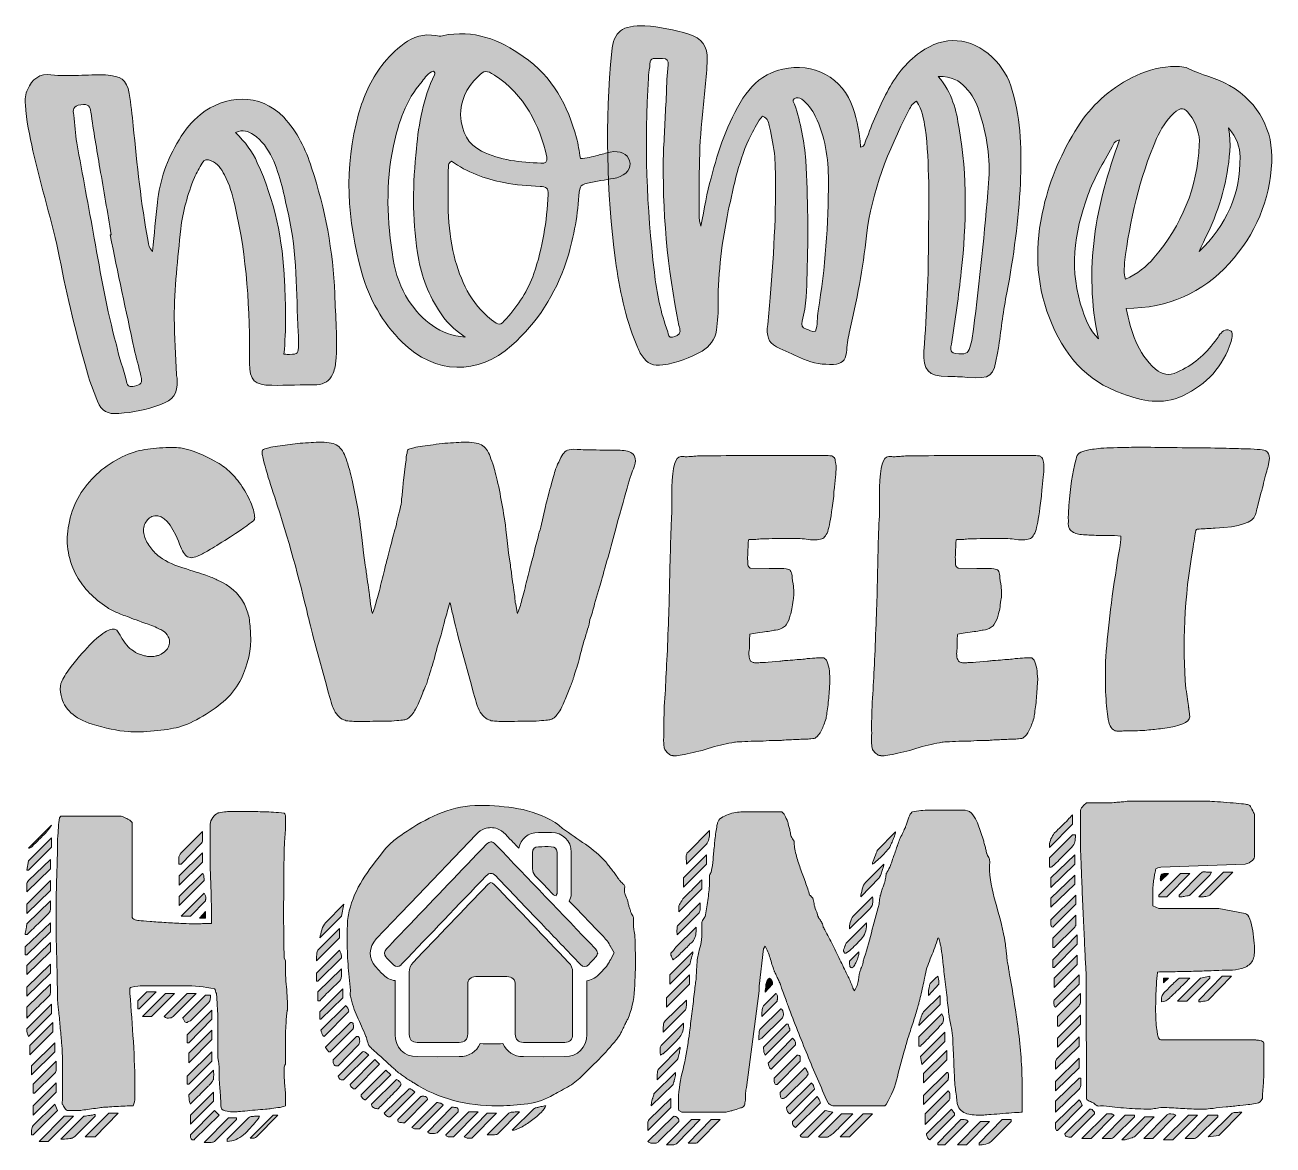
# Model space of a CAD drawing. Header units: inches. Extents: x 34 to 466, y -443 to -56.
import ezdxf

# ---------------------------------------------------------------- set-up
doc = ezdxf.new("R2010")
doc.units = ezdxf.units.IN
doc.header["$MEASUREMENT"] = 0
doc.layers.add('Layer 1', color=7, linetype='Continuous')

# ---------------------------------------------------------------- blocks, each defined once
blk = doc.blocks.new('block 4')
at = {"layer": 'Layer 1', "true_color": 0xca0c32}
h = blk.add_hatch(color=242, dxfattribs=at)
h.dxf.hatch_style = 2
edge = h.paths.add_edge_path()
edge.add_spline(control_points=[(80.26, -117.71), (81.05, -110.04), (83.53, -102.85), (87.76, -95.99), (89.68, -92.58), (92.29, -89.64), (95.19, -87.22), (103.36, -80.57), (115.71, -79.6), (123.89, -88.21), (128.68, -93.35), (131.5, -99.27), (133.55, -105.64), (138.22, -119.96), (141, -134.49), (141.56, -149.24), (141.8, -157.08), (142.6, -164.86), (141.92, -172.61), (141.71, -174.1), (141.51, -175.76), (140.73, -177.12), (139.67, -179.25), (137.97, -180.53), (135.4, -180.63), (130.24, -180.66), (124.93, -180.92), (119.74, -180.85), (113.83, -180.87), (112.11, -179.09), (112.07, -173.22), (112.23, -154.85), (111.28, -136.64), (106.95, -118.49), (106.1, -114.93), (105.24, -111.38), (103.42, -108.13), (102.35, -106.07), (101.11, -104.22), (98.79, -103.25), (97.52, -102.69), (96.32, -102.67), (95.71, -104.04), (94.74, -105.65), (93.8, -107.43), (93.03, -109.01), (90.69, -114.86), (89, -120.8), (88.33, -126.79), (87.31, -137.05), (85.99, -147.38), (86.07, -157.67), (86.11, -164.11), (86.57, -170.66), (86.83, -177.07), (86.92, -177.61), (87.03, -178.33), (87.11, -178.86), (87.18, -184.01), (85.98, -185.85), (81.06, -187.58), (76.5, -189.25), (71.84, -190.23), (66.87, -190.57), (63.01, -190.89), (60.94, -189.8), (59.56, -186.35), (58.2, -183.09), (57.05, -179.97), (56.05, -176.64), (52.27, -163.47), (48.98, -150.21), (46.45, -136.81), (43.91, -124.33), (39.99, -112.11), (37.24, -99.86), (36.22, -94.5), (34.83, -89.39), (34.61, -83.88), (34.47, -82.06), (34.53, -80.19), (35.46, -78.54), (36.68, -75.16), (39.81, -72.91), (43.46, -73.54), (49.81, -74.24), (56.07, -73.35), (62.3, -73.61), (67.73, -74.01), (69.54, -75.03), (70.53, -80.02), (71.1, -83.61), (71.5, -87.42), (71.9, -91.22), (73.21, -104.64), (74.57, -118.06), (77.05, -131.11), (77.23, -132.18), (77.24, -133.47), (78.58, -134.55), (79.19, -128.56), (79.52, -123.16), (80.26, -117.71)], knot_values=[0, 0, 0, 0, 1, 1, 1, 2, 2, 2, 3, 3, 3, 4, 4, 4, 5, 5, 5, 6, 6, 6, 7, 7, 7, 8, 8, 8, 9, 9, 9, 10, 10, 10, 11, 11, 11, 12, 12, 12, 13, 13, 13, 14, 14, 14, 15, 15, 15, 16, 16, 16, 17, 17, 17, 18, 18, 18, 19, 19, 19, 20, 20, 20, 21, 21, 21, 22, 22, 22, 23, 23, 23, 24, 24, 24, 25, 25, 25, 26, 26, 26, 27, 27, 27, 28, 28, 28, 29, 29, 29, 30, 30, 30, 31, 31, 31, 32, 32, 32, 33, 33, 33, 34, 34, 34, 34], degree=3, periodic=1)
edge = h.paths.add_edge_path()
edge.add_spline(control_points=[(64.3, -128.79), (62.99, -121.08), (61.67, -113.37), (60.38, -105.84), (59.27, -99.39), (58.17, -92.93), (57.26, -86.44), (56.96, -84.65), (56.55, -83.43), (53.76, -83.91), (50.94, -84.22), (50.99, -85.69), (51.31, -87.48), (51.68, -90.74), (51.82, -93.85), (52.39, -97.08), (54.35, -108.18), (56.48, -119.07), (58.41, -130), (60.58, -142.36), (62.78, -154.72), (66.06, -166.88), (67, -171.15), (68.49, -175.32), (69.6, -179.56), (69.89, -181.17), (70.71, -181.58), (72.32, -181.12), (74.65, -180.53), (75.14, -180.08), (74.53, -177.6), (73.8, -174.4), (72.89, -171.24), (72.19, -168.22), (69.38, -155.05), (66.55, -141.88), (63.92, -128.85), (63.92, -128.85), (64.11, -128.82), (64.3, -128.79)], knot_values=[0, 0, 0, 0, 1, 1, 1, 2, 2, 2, 3, 3, 3, 4, 4, 4, 5, 5, 5, 6, 6, 6, 7, 7, 7, 8, 8, 8, 9, 9, 9, 10, 10, 10, 11, 11, 11, 12, 12, 12, 13, 13, 13, 13], degree=3, periodic=1)
edge = h.paths.add_edge_path()
edge.add_spline(control_points=[(125.86, -170.2), (129, -170.01), (129, -170.01), (128.99, -166.72), (129.03, -165.43), (129.05, -163.96), (128.88, -162.52), (128.23, -148.86), (128.6, -135.09), (125.52, -121.71), (123.99, -115.11), (122.83, -108.47), (119.92, -102.22), (118.37, -99.1), (116.43, -96.22), (113.39, -94.21), (111.66, -93.14), (109.94, -92.25), (107.29, -93.5), (110.51, -96.76), (113.12, -100.1), (114.77, -103.93), (120.73, -116.95), (123.64, -130.72), (124.18, -144.94), (124.57, -153.13), (124.81, -161.53), (123.98, -170.06), (124.92, -170.13), (125.49, -170.24), (125.86, -170.2)], knot_values=[0, 0, 0, 0, 1, 1, 1, 2, 2, 2, 3, 3, 3, 4, 4, 4, 5, 5, 5, 6, 6, 6, 7, 7, 7, 8, 8, 8, 9, 9, 9, 10, 10, 10, 10], degree=3, periodic=1)
at = {"layer": 'Layer 1', "lineweight": 0}
for points, knots in [([(80.26, -117.71), (81.05, -110.04), (83.53, -102.85), (87.76, -95.99), (89.68, -92.58), (92.29, -89.64), (95.19, -87.22), (103.36, -80.57), (115.71, -79.6), (123.89, -88.21), (128.68, -93.35), (131.5, -99.27), (133.55, -105.64), (138.22, -119.96), (141, -134.49), (141.56, -149.24), (141.8, -157.08), (142.6, -164.86), (141.92, -172.61), (141.71, -174.1), (141.51, -175.76), (140.73, -177.12), (139.67, -179.25), (137.97, -180.53), (135.4, -180.63), (130.24, -180.66), (124.93, -180.92), (119.74, -180.85), (113.83, -180.87), (112.11, -179.09), (112.07, -173.22), (112.23, -154.85), (111.28, -136.64), (106.95, -118.49), (106.1, -114.93), (105.24, -111.38), (103.42, -108.13), (102.35, -106.07), (101.11, -104.22), (98.79, -103.25), (97.52, -102.69), (96.32, -102.67), (95.71, -104.04), (94.74, -105.65), (93.8, -107.43), (93.03, -109.01), (90.69, -114.86), (89, -120.8), (88.33, -126.79), (87.31, -137.05), (85.99, -147.38), (86.07, -157.67), (86.11, -164.11), (86.57, -170.66), (86.83, -177.07), (86.92, -177.61), (87.03, -178.33), (87.11, -178.86), (87.18, -184.01), (85.98, -185.85), (81.06, -187.58), (76.5, -189.25), (71.84, -190.23), (66.87, -190.57), (63.01, -190.89), (60.94, -189.8), (59.56, -186.35), (58.2, -183.09), (57.05, -179.97), (56.05, -176.64), (52.27, -163.47), (48.98, -150.21), (46.45, -136.81), (43.91, -124.33), (39.99, -112.11), (37.24, -99.86), (36.22, -94.5), (34.83, -89.39), (34.61, -83.88), (34.47, -82.06), (34.53, -80.19), (35.46, -78.54), (36.68, -75.16), (39.81, -72.91), (43.46, -73.54), (49.81, -74.24), (56.07, -73.35), (62.3, -73.61), (67.73, -74.01), (69.54, -75.03), (70.53, -80.02), (71.1, -83.61), (71.5, -87.42), (71.9, -91.22), (73.21, -104.64), (74.57, -118.06), (77.05, -131.11), (77.23, -132.18), (77.24, -133.47), (78.58, -134.55), (79.19, -128.56), (79.52, -123.16), (80.26, -117.71)], [0, 0, 0, 0, 1, 1, 1, 2, 2, 2, 3, 3, 3, 4, 4, 4, 5, 5, 5, 6, 6, 6, 7, 7, 7, 8, 8, 8, 9, 9, 9, 10, 10, 10, 11, 11, 11, 12, 12, 12, 13, 13, 13, 14, 14, 14, 15, 15, 15, 16, 16, 16, 17, 17, 17, 18, 18, 18, 19, 19, 19, 20, 20, 20, 21, 21, 21, 22, 22, 22, 23, 23, 23, 24, 24, 24, 25, 25, 25, 26, 26, 26, 27, 27, 27, 28, 28, 28, 29, 29, 29, 30, 30, 30, 31, 31, 31, 32, 32, 32, 33, 33, 33, 34, 34, 34, 34]), ([(64.3, -128.79), (62.99, -121.08), (61.67, -113.37), (60.38, -105.84), (59.27, -99.39), (58.17, -92.93), (57.26, -86.44), (56.96, -84.65), (56.55, -83.43), (53.76, -83.91), (50.94, -84.22), (50.99, -85.69), (51.31, -87.48), (51.68, -90.74), (51.82, -93.85), (52.39, -97.08), (54.35, -108.18), (56.48, -119.07), (58.41, -130), (60.58, -142.36), (62.78, -154.72), (66.06, -166.88), (67, -171.15), (68.49, -175.32), (69.6, -179.56), (69.89, -181.17), (70.71, -181.58), (72.32, -181.12), (74.65, -180.53), (75.14, -180.08), (74.53, -177.6), (73.8, -174.4), (72.89, -171.24), (72.19, -168.22), (69.38, -155.05), (66.55, -141.88), (63.92, -128.85), (63.92, -128.85), (64.11, -128.82), (64.3, -128.79)], [0, 0, 0, 0, 1, 1, 1, 2, 2, 2, 3, 3, 3, 4, 4, 4, 5, 5, 5, 6, 6, 6, 7, 7, 7, 8, 8, 8, 9, 9, 9, 10, 10, 10, 11, 11, 11, 12, 12, 12, 13, 13, 13, 13]), ([(125.86, -170.2), (129, -170.01), (129, -170.01), (128.99, -166.72), (129.03, -165.43), (129.05, -163.96), (128.88, -162.52), (128.23, -148.86), (128.6, -135.09), (125.52, -121.71), (123.99, -115.11), (122.83, -108.47), (119.92, -102.22), (118.37, -99.1), (116.43, -96.22), (113.39, -94.21), (111.66, -93.14), (109.94, -92.25), (107.29, -93.5), (110.51, -96.76), (113.12, -100.1), (114.77, -103.93), (120.73, -116.95), (123.64, -130.72), (124.18, -144.94), (124.57, -153.13), (124.81, -161.53), (123.98, -170.06), (124.92, -170.13), (125.49, -170.24), (125.86, -170.2)], [0, 0, 0, 0, 1, 1, 1, 2, 2, 2, 3, 3, 3, 4, 4, 4, 5, 5, 5, 6, 6, 6, 7, 7, 7, 8, 8, 8, 9, 9, 9, 10, 10, 10, 10])]:
    blk.add_open_spline(points, degree=3, knots=knots, dxfattribs=at)
blk = doc.blocks.new('block 5')
at = {"layer": 'Layer 1', "true_color": 0xca0c32}
h = blk.add_hatch(color=242, dxfattribs=at)
h.dxf.hatch_style = 2
edge = h.paths.add_edge_path()
edge.add_spline(control_points=[(232.46, -101.39), (233.82, -101), (235.19, -100.62), (236.74, -100.23), (240.07, -99.64), (242.82, -100.89), (243.42, -103.25), (244.22, -105.79), (242.48, -108.17), (239, -109.12), (236.09, -109.7), (233.19, -110.1), (230.1, -110.71), (226.44, -111.51), (226.24, -111.52), (225.95, -115.35), (225.35, -123), (224, -130.67), (221.56, -138.2), (217.71, -149.41), (211.68, -159.05), (202.65, -167.12), (191.15, -177.47), (176.18, -177.18), (164.84, -165.91), (157.98, -159.17), (153.46, -151.01), (150.9, -141.93), (145.79, -123.78), (144.66, -105.6), (149.78, -87.06), (151.44, -81.07), (153.98, -75.55), (157.8, -70.31), (160, -67.57), (162.44, -65.01), (165.53, -62.77), (168.61, -60.54), (172.2, -59.19), (176.52, -60), (177.14, -60.14), (178.17, -60.26), (178.76, -60.04), (189.62, -57.72), (198.6, -61.49), (206.68, -67.18), (217.04, -74.25), (222.07, -84.33), (225.08, -95.35), (225.73, -97.52), (225.98, -99.88), (226.42, -102.42), (228.57, -102.55), (230.51, -101.79), (232.46, -101.39)], knot_values=[0, 0, 0, 0, 1, 1, 1, 2, 2, 2, 3, 3, 3, 4, 4, 4, 5, 5, 5, 6, 6, 6, 7, 7, 7, 8, 8, 8, 9, 9, 9, 10, 10, 10, 11, 11, 11, 12, 12, 12, 13, 13, 13, 14, 14, 14, 15, 15, 15, 16, 16, 16, 17, 17, 17, 18, 18, 18, 18], degree=3, periodic=1)
edge = h.paths.add_edge_path()
edge.add_spline(control_points=[(177.41, -154.74), (173.43, -148.63), (171.23, -142.05), (170.13, -135.02), (168.27, -122.94), (168.5, -111.06), (169.8, -99.12), (170.54, -90.31), (172.1, -81.62), (175.99, -73.53), (176.17, -73.15), (176.13, -72.61), (175.71, -72.27), (173.73, -72.95), (172.83, -74.47), (171.72, -75.82), (165.96, -82.43), (163.57, -90.1), (161.84, -98.08), (159.13, -111.07), (159.5, -124.19), (161.73, -137.33), (162.53, -142.37), (164.26, -147.15), (167.04, -151.5), (171.73, -158.43), (177.86, -163.61), (186.6, -164.16), (182.74, -161.66), (179.74, -158.59), (177.41, -154.74)], knot_values=[0, 0, 0, 0, 1, 1, 1, 2, 2, 2, 3, 3, 3, 4, 4, 4, 5, 5, 5, 6, 6, 6, 7, 7, 7, 8, 8, 8, 9, 9, 9, 10, 10, 10, 10], degree=3, periodic=1)
edge = h.paths.add_edge_path()
edge.add_spline(control_points=[(180.81, -105.11), (180.68, -115.51), (180.22, -125.93), (182.78, -136.15), (185.02, -144.58), (188.36, -152.56), (195.72, -158.17), (198.25, -160.23), (198.62, -160.39), (200.91, -157.73), (204.97, -153.17), (208.32, -148.12), (210.36, -142.21), (213.42, -133.36), (214.84, -124.22), (215.31, -114.92), (215.43, -112.73), (214.64, -112.21), (212.5, -112.1), (208.42, -111.88), (204.15, -111.69), (200.03, -110.79), (193.37, -109.46), (187.21, -107.26), (181.88, -103.4), (180.94, -104.01), (180.78, -104.57), (180.81, -105.11)], knot_values=[0, 0, 0, 0, 1, 1, 1, 2, 2, 2, 3, 3, 3, 4, 4, 4, 5, 5, 5, 6, 6, 6, 7, 7, 7, 8, 8, 8, 9, 9, 9, 9], degree=3, periodic=1)
edge = h.paths.add_edge_path()
edge.add_spline(control_points=[(192.26, -99.89), (198.72, -103.19), (205.76, -103.78), (212.8, -104.08), (214.37, -104.21), (215.13, -103.64), (214.88, -102.01), (212.16, -90.64), (207.27, -80.59), (196.7, -73.62), (194, -71.93), (193.19, -71.97), (191.1, -74.09), (186.69, -78.15), (185, -83.17), (185.05, -87.36), (185.42, -93.71), (187.63, -97.59), (192.26, -99.89)], knot_values=[0, 0, 0, 0, 1, 1, 1, 2, 2, 2, 3, 3, 3, 4, 4, 4, 5, 5, 5, 6, 6, 6, 6], degree=3, periodic=1)
at = {"layer": 'Layer 1', "lineweight": 0}
for points, knots in [([(232.46, -101.39), (233.82, -101), (235.19, -100.62), (236.74, -100.23), (240.07, -99.64), (242.82, -100.89), (243.42, -103.25), (244.22, -105.79), (242.48, -108.17), (239, -109.12), (236.09, -109.7), (233.19, -110.1), (230.1, -110.71), (226.44, -111.51), (226.24, -111.52), (225.95, -115.35), (225.35, -123), (224, -130.67), (221.56, -138.2), (217.71, -149.41), (211.68, -159.05), (202.65, -167.12), (191.15, -177.47), (176.18, -177.18), (164.84, -165.91), (157.98, -159.17), (153.46, -151.01), (150.9, -141.93), (145.79, -123.78), (144.66, -105.6), (149.78, -87.06), (151.44, -81.07), (153.98, -75.55), (157.8, -70.31), (160, -67.57), (162.44, -65.01), (165.53, -62.77), (168.61, -60.54), (172.2, -59.19), (176.52, -60), (177.14, -60.14), (178.17, -60.26), (178.76, -60.04), (189.62, -57.72), (198.6, -61.49), (206.68, -67.18), (217.04, -74.25), (222.07, -84.33), (225.08, -95.35), (225.73, -97.52), (225.98, -99.88), (226.42, -102.42), (228.57, -102.55), (230.51, -101.79), (232.46, -101.39)], [0, 0, 0, 0, 1, 1, 1, 2, 2, 2, 3, 3, 3, 4, 4, 4, 5, 5, 5, 6, 6, 6, 7, 7, 7, 8, 8, 8, 9, 9, 9, 10, 10, 10, 11, 11, 11, 12, 12, 12, 13, 13, 13, 14, 14, 14, 15, 15, 15, 16, 16, 16, 17, 17, 17, 18, 18, 18, 18]), ([(177.41, -154.74), (173.43, -148.63), (171.23, -142.05), (170.13, -135.02), (168.27, -122.94), (168.5, -111.06), (169.8, -99.12), (170.54, -90.31), (172.1, -81.62), (175.99, -73.53), (176.17, -73.15), (176.13, -72.61), (175.71, -72.27), (173.73, -72.95), (172.83, -74.47), (171.72, -75.82), (165.96, -82.43), (163.57, -90.1), (161.84, -98.08), (159.13, -111.07), (159.5, -124.19), (161.73, -137.33), (162.53, -142.37), (164.26, -147.15), (167.04, -151.5), (171.73, -158.43), (177.86, -163.61), (186.6, -164.16), (182.74, -161.66), (179.74, -158.59), (177.41, -154.74)], [0, 0, 0, 0, 1, 1, 1, 2, 2, 2, 3, 3, 3, 4, 4, 4, 5, 5, 5, 6, 6, 6, 7, 7, 7, 8, 8, 8, 9, 9, 9, 10, 10, 10, 10]), ([(192.26, -99.89), (198.72, -103.19), (205.76, -103.78), (212.8, -104.08), (214.37, -104.21), (215.13, -103.64), (214.88, -102.01), (212.16, -90.64), (207.27, -80.59), (196.7, -73.62), (194, -71.93), (193.19, -71.97), (191.1, -74.09), (186.69, -78.15), (185, -83.17), (185.05, -87.36), (185.42, -93.71), (187.63, -97.59), (192.26, -99.89)], [0, 0, 0, 0, 1, 1, 1, 2, 2, 2, 3, 3, 3, 4, 4, 4, 5, 5, 5, 6, 6, 6, 6]), ([(180.81, -105.11), (180.68, -115.51), (180.22, -125.93), (182.78, -136.15), (185.02, -144.58), (188.36, -152.56), (195.72, -158.17), (198.25, -160.23), (198.62, -160.39), (200.91, -157.73), (204.97, -153.17), (208.32, -148.12), (210.36, -142.21), (213.42, -133.36), (214.84, -124.22), (215.31, -114.92), (215.43, -112.73), (214.64, -112.21), (212.5, -112.1), (208.42, -111.88), (204.15, -111.69), (200.03, -110.79), (193.37, -109.46), (187.21, -107.26), (181.88, -103.4), (180.94, -104.01), (180.78, -104.57), (180.81, -105.11)], [0, 0, 0, 0, 1, 1, 1, 2, 2, 2, 3, 3, 3, 4, 4, 4, 5, 5, 5, 6, 6, 6, 7, 7, 7, 8, 8, 8, 9, 9, 9, 9])]:
    blk.add_open_spline(points, degree=3, knots=knots, dxfattribs=at)
blk = doc.blocks.new('block 6')
at = {"layer": 'Layer 1', "true_color": 0xca0c32}
h = blk.add_hatch(color=242, dxfattribs=at)
h.dxf.hatch_style = 2
edge = h.paths.add_edge_path()
edge.add_spline(control_points=[(271.6, -109.21), (274.1, -99.62), (277.23, -90.21), (282.63, -81.62), (285.12, -77.87), (288.22, -74.68), (292.5, -72.83), (302.7, -68.45), (314.08, -72.13), (319.11, -81.36), (321.44, -85.87), (322.33, -90.67), (323.01, -95.63), (323.15, -96.55), (323.29, -97.47), (323.22, -98.56), (325.01, -98.31), (324.7, -97.01), (325.15, -96.13), (327.29, -90.44), (329.64, -84.95), (332.43, -79.49), (335.21, -74.21), (338.79, -69.36), (343.94, -65.76), (352.13, -59.83), (361.36, -60.48), (368.8, -67.45), (372.13, -70.71), (374.56, -74.63), (375.71, -78.96), (378.8, -89.54), (378.95, -100.36), (378.52, -111.11), (377.88, -123.67), (376.23, -136.3), (373.85, -148.84), (372.6, -154.92), (371.91, -161.07), (371.03, -167.19), (370.93, -168.1), (370.83, -169), (370.56, -169.7), (369.24, -178.17), (368.45, -178.6), (360.21, -178.1), (357.84, -177.86), (355.63, -177.82), (353.43, -177.79), (346.64, -177.68), (344.79, -175.71), (345.2, -168.99), (346.16, -155.93), (346.76, -142.83), (346.74, -129.69), (346.87, -117.1), (347.18, -104.53), (345.63, -91.99), (345.1, -88.84), (344.56, -85.69), (342.61, -82.62), (340.93, -83.58), (340.42, -85), (339.73, -86.23), (332.9, -99.75), (327.09, -113.76), (325.3, -129.14), (324.17, -140.36), (321.9, -151.7), (319.34, -162.83), (318.83, -164.99), (318.7, -167.17), (318.36, -169.51), (317.99, -172.41), (316.83, -173.43), (313.88, -173.61), (310.38, -173.77), (306.93, -173.22), (303.51, -171.78), (300.82, -170.56), (298.11, -169.34), (295.4, -168.14), (291.79, -166.54), (290.92, -164.87), (291.05, -161.23), (291.37, -157.6), (291.69, -154.16), (292.01, -150.53), (293.35, -134.38), (294.38, -118.22), (293.62, -101.99), (293.37, -98.34), (292.51, -95.04), (291.84, -91.55), (291.49, -90.27), (291.35, -88.62), (289.4, -87.83), (287.75, -89.6), (286.69, -91.93), (285.44, -94.26), (281.26, -102.69), (279.49, -111.75), (277.55, -120.61), (275.38, -131.12), (274.05, -141.64), (274.02, -152.19), (274.14, -155.47), (273.88, -158.74), (273.45, -161.82), (273.01, -165.09), (271.12, -167.42), (268.53, -169.01), (264.27, -171.31), (259.86, -173.08), (254.92, -173.8), (251.63, -174.33), (249.44, -173.25), (247.78, -170.71), (246.86, -169.44), (246.3, -167.99), (245.74, -166.54), (241.82, -157.28), (240.02, -147.67), (238.57, -137.68), (235.44, -113.71), (234.97, -89.7), (237.28, -65.48), (238, -58.56), (240.83, -56.33), (248.75, -56.66), (253.83, -56.83), (258.91, -58.12), (263.96, -59.45), (268.21, -60.77), (270.58, -64.08), (270.31, -68.26), (270.01, -74.62), (269.31, -80.98), (268.62, -87.34), (267.27, -99.32), (267.5, -111.33), (267.52, -123.16), (267.51, -123.7), (267.7, -124.25), (268.06, -125.89), (269.3, -119.54), (270.15, -114.28), (271.6, -109.21)], knot_values=[0, 0, 0, 0, 1, 1, 1, 2, 2, 2, 3, 3, 3, 4, 4, 4, 5, 5, 5, 6, 6, 6, 7, 7, 7, 8, 8, 8, 9, 9, 9, 10, 10, 10, 11, 11, 11, 12, 12, 12, 13, 13, 13, 14, 14, 14, 15, 15, 15, 16, 16, 16, 17, 17, 17, 18, 18, 18, 19, 19, 19, 20, 20, 20, 21, 21, 21, 22, 22, 22, 23, 23, 23, 24, 24, 24, 25, 25, 25, 26, 26, 26, 27, 27, 27, 28, 28, 28, 29, 29, 29, 30, 30, 30, 31, 31, 31, 32, 32, 32, 33, 33, 33, 34, 34, 34, 35, 35, 35, 36, 36, 36, 37, 37, 37, 38, 38, 38, 39, 39, 39, 40, 40, 40, 41, 41, 41, 42, 42, 42, 43, 43, 43, 44, 44, 44, 45, 45, 45, 46, 46, 46, 47, 47, 47, 48, 48, 48, 49, 49, 49, 49], degree=3, periodic=1)
edge = h.paths.add_edge_path()
edge.add_spline(control_points=[(256.18, -80.13), (256.2, -76.86), (256.41, -73.4), (256.82, -70.13), (256.83, -68.67), (256.43, -67.94), (254.82, -67.94), (250.6, -67.75), (250.6, -67.76), (250.4, -70.85), (250.2, -72.12), (250, -73.39), (250, -74.67), (248.44, -97.04), (249.37, -119.41), (252, -141.78), (252.75, -148.88), (254.24, -155.79), (256.62, -162.34), (256.8, -163.26), (256.98, -164.71), (258.27, -164.17), (259.38, -164), (260.67, -163.46), (260.87, -162.19), (260.88, -161.64), (260.7, -160.92), (260.52, -160.19), (256.41, -140.33), (254.68, -120.32), (255.13, -100.13), (255.54, -93.41), (255.76, -86.86), (256.18, -80.13)], knot_values=[0, 0, 0, 0, 1, 1, 1, 2, 2, 2, 3, 3, 3, 4, 4, 4, 5, 5, 5, 6, 6, 6, 7, 7, 7, 8, 8, 8, 9, 9, 9, 10, 10, 10, 11, 11, 11, 11], degree=3, periodic=1)
edge = h.paths.add_edge_path()
edge.add_spline(control_points=[(308.62, -155.1), (311.09, -140.3), (312.14, -125.24), (312.17, -110.12), (312.2, -102.29), (311.04, -94.94), (307.62, -87.85), (306.54, -85.61), (305.05, -83.54), (302.93, -81.98), (302.16, -81.4), (301.17, -81.18), (300.34, -81.87), (299.52, -82.38), (300.29, -83.14), (300.46, -83.7), (302.58, -90.16), (303.85, -96.59), (304.33, -103.17), (305.09, -116.13), (305.22, -129.25), (304.78, -142.16), (304.7, -147.62), (304.6, -153.26), (303.04, -158.65), (302.79, -160.09), (302.93, -161.01), (304.58, -161.45), (305.49, -161.68), (306.38, -162.45), (307.69, -162.16), (308.55, -160.02), (308.13, -157.44), (308.62, -155.1)], knot_values=[0, 0, 0, 0, 1, 1, 1, 2, 2, 2, 3, 3, 3, 4, 4, 4, 5, 5, 5, 6, 6, 6, 7, 7, 7, 8, 8, 8, 9, 9, 9, 10, 10, 10, 11, 11, 11, 11], degree=3, periodic=1)
edge = h.paths.add_edge_path()
edge.add_spline(control_points=[(357.35, -92.11), (360.19, -108.63), (359.88, -125.05), (358.09, -141.51), (357.27, -149.84), (355.88, -158.29), (354.7, -166.58), (354.58, -167.85), (353.69, -169.41), (356.06, -169.82), (359.34, -170.33), (360.5, -169.9), (361.09, -167.77), (361.68, -165.64), (362.1, -163.48), (362.3, -161.49), (364.42, -144.71), (366.18, -127.88), (367.54, -111.02), (368.23, -102.5), (366.91, -94.31), (364.3, -86.19), (363.4, -83.18), (361.87, -80.29), (359.48, -77.87), (357.47, -75.68), (354.79, -73.97), (350.14, -74.11), (355.1, -79.84), (356.33, -85.98), (357.35, -92.11)], knot_values=[0, 0, 0, 0, 1, 1, 1, 2, 2, 2, 3, 3, 3, 4, 4, 4, 5, 5, 5, 6, 6, 6, 7, 7, 7, 8, 8, 8, 9, 9, 9, 10, 10, 10, 10], degree=3, periodic=1)
at = {"layer": 'Layer 1', "lineweight": 0}
for points, knots in [([(271.6, -109.21), (274.1, -99.62), (277.23, -90.21), (282.63, -81.62), (285.12, -77.87), (288.22, -74.68), (292.5, -72.83), (302.7, -68.45), (314.08, -72.13), (319.11, -81.36), (321.44, -85.87), (322.33, -90.67), (323.01, -95.63), (323.15, -96.55), (323.29, -97.47), (323.22, -98.56), (325.01, -98.31), (324.7, -97.01), (325.15, -96.13), (327.29, -90.44), (329.64, -84.95), (332.43, -79.49), (335.21, -74.21), (338.79, -69.36), (343.94, -65.76), (352.13, -59.83), (361.36, -60.48), (368.8, -67.45), (372.13, -70.71), (374.56, -74.63), (375.71, -78.96), (378.8, -89.54), (378.95, -100.36), (378.52, -111.11), (377.88, -123.67), (376.23, -136.3), (373.85, -148.84), (372.6, -154.92), (371.91, -161.07), (371.03, -167.19), (370.93, -168.1), (370.83, -169), (370.56, -169.7), (369.24, -178.17), (368.45, -178.6), (360.21, -178.1), (357.84, -177.86), (355.63, -177.82), (353.43, -177.79), (346.64, -177.68), (344.79, -175.71), (345.2, -168.99), (346.16, -155.93), (346.76, -142.83), (346.74, -129.69), (346.87, -117.1), (347.18, -104.53), (345.63, -91.99), (345.1, -88.84), (344.56, -85.69), (342.61, -82.62), (340.93, -83.58), (340.42, -85), (339.73, -86.23), (332.9, -99.75), (327.09, -113.76), (325.3, -129.14), (324.17, -140.36), (321.9, -151.7), (319.34, -162.83), (318.83, -164.99), (318.7, -167.17), (318.36, -169.51), (317.99, -172.41), (316.83, -173.43), (313.88, -173.61), (310.38, -173.77), (306.93, -173.22), (303.51, -171.78), (300.82, -170.56), (298.11, -169.34), (295.4, -168.14), (291.79, -166.54), (290.92, -164.87), (291.05, -161.23), (291.37, -157.6), (291.69, -154.16), (292.01, -150.53), (293.35, -134.38), (294.38, -118.22), (293.62, -101.99), (293.37, -98.34), (292.51, -95.04), (291.84, -91.55), (291.49, -90.27), (291.35, -88.62), (289.4, -87.83), (287.75, -89.6), (286.69, -91.93), (285.44, -94.26), (281.26, -102.69), (279.49, -111.75), (277.55, -120.61), (275.38, -131.12), (274.05, -141.64), (274.02, -152.19), (274.14, -155.47), (273.88, -158.74), (273.45, -161.82), (273.01, -165.09), (271.12, -167.42), (268.53, -169.01), (264.27, -171.31), (259.86, -173.08), (254.92, -173.8), (251.63, -174.33), (249.44, -173.25), (247.78, -170.71), (246.86, -169.44), (246.3, -167.99), (245.74, -166.54), (241.82, -157.28), (240.02, -147.67), (238.57, -137.68), (235.44, -113.71), (234.97, -89.7), (237.28, -65.48), (238, -58.56), (240.83, -56.33), (248.75, -56.66), (253.83, -56.83), (258.91, -58.12), (263.96, -59.45), (268.21, -60.77), (270.58, -64.08), (270.31, -68.26), (270.01, -74.62), (269.31, -80.98), (268.62, -87.34), (267.27, -99.32), (267.5, -111.33), (267.52, -123.16), (267.51, -123.7), (267.7, -124.25), (268.06, -125.89), (269.3, -119.54), (270.15, -114.28), (271.6, -109.21)], [0, 0, 0, 0, 1, 1, 1, 2, 2, 2, 3, 3, 3, 4, 4, 4, 5, 5, 5, 6, 6, 6, 7, 7, 7, 8, 8, 8, 9, 9, 9, 10, 10, 10, 11, 11, 11, 12, 12, 12, 13, 13, 13, 14, 14, 14, 15, 15, 15, 16, 16, 16, 17, 17, 17, 18, 18, 18, 19, 19, 19, 20, 20, 20, 21, 21, 21, 22, 22, 22, 23, 23, 23, 24, 24, 24, 25, 25, 25, 26, 26, 26, 27, 27, 27, 28, 28, 28, 29, 29, 29, 30, 30, 30, 31, 31, 31, 32, 32, 32, 33, 33, 33, 34, 34, 34, 35, 35, 35, 36, 36, 36, 37, 37, 37, 38, 38, 38, 39, 39, 39, 40, 40, 40, 41, 41, 41, 42, 42, 42, 43, 43, 43, 44, 44, 44, 45, 45, 45, 46, 46, 46, 47, 47, 47, 48, 48, 48, 49, 49, 49, 49]), ([(256.18, -80.13), (256.2, -76.86), (256.41, -73.4), (256.82, -70.13), (256.83, -68.67), (256.43, -67.94), (254.82, -67.94), (250.6, -67.75), (250.6, -67.76), (250.4, -70.85), (250.2, -72.12), (250, -73.39), (250, -74.67), (248.44, -97.04), (249.37, -119.41), (252, -141.78), (252.75, -148.88), (254.24, -155.79), (256.62, -162.34), (256.8, -163.26), (256.98, -164.71), (258.27, -164.17), (259.38, -164), (260.67, -163.46), (260.87, -162.19), (260.88, -161.64), (260.7, -160.92), (260.52, -160.19), (256.41, -140.33), (254.68, -120.32), (255.13, -100.13), (255.54, -93.41), (255.76, -86.86), (256.18, -80.13)], [0, 0, 0, 0, 1, 1, 1, 2, 2, 2, 3, 3, 3, 4, 4, 4, 5, 5, 5, 6, 6, 6, 7, 7, 7, 8, 8, 8, 9, 9, 9, 10, 10, 10, 11, 11, 11, 11]), ([(357.35, -92.11), (360.19, -108.63), (359.88, -125.05), (358.09, -141.51), (357.27, -149.84), (355.88, -158.29), (354.7, -166.58), (354.58, -167.85), (353.69, -169.41), (356.06, -169.82), (359.34, -170.33), (360.5, -169.9), (361.09, -167.77), (361.68, -165.64), (362.1, -163.48), (362.3, -161.49), (364.42, -144.71), (366.18, -127.88), (367.54, -111.02), (368.23, -102.5), (366.91, -94.31), (364.3, -86.19), (363.4, -83.18), (361.87, -80.29), (359.48, -77.87), (357.47, -75.68), (354.79, -73.97), (350.14, -74.11), (355.1, -79.84), (356.33, -85.98), (357.35, -92.11)], [0, 0, 0, 0, 1, 1, 1, 2, 2, 2, 3, 3, 3, 4, 4, 4, 5, 5, 5, 6, 6, 6, 7, 7, 7, 8, 8, 8, 9, 9, 9, 10, 10, 10, 10]), ([(308.62, -155.1), (311.09, -140.3), (312.14, -125.24), (312.17, -110.12), (312.2, -102.29), (311.04, -94.94), (307.62, -87.85), (306.54, -85.61), (305.05, -83.54), (302.93, -81.98), (302.16, -81.4), (301.17, -81.18), (300.34, -81.87), (299.52, -82.38), (300.29, -83.14), (300.46, -83.7), (302.58, -90.16), (303.85, -96.59), (304.33, -103.17), (305.09, -116.13), (305.22, -129.25), (304.78, -142.16), (304.7, -147.62), (304.6, -153.26), (303.04, -158.65), (302.79, -160.09), (302.93, -161.01), (304.58, -161.45), (305.49, -161.68), (306.38, -162.45), (307.69, -162.16), (308.55, -160.02), (308.13, -157.44), (308.62, -155.1)], [0, 0, 0, 0, 1, 1, 1, 2, 2, 2, 3, 3, 3, 4, 4, 4, 5, 5, 5, 6, 6, 6, 7, 7, 7, 8, 8, 8, 9, 9, 9, 10, 10, 10, 11, 11, 11, 11])]:
    blk.add_open_spline(points, degree=3, knots=knots, dxfattribs=at)
blk = doc.blocks.new('block 7')
at = {"layer": 'Layer 1', "true_color": 0xca0c32}
h = blk.add_hatch(color=242, dxfattribs=at)
h.dxf.hatch_style = 2
edge = h.paths.add_edge_path()
edge.add_spline(control_points=[(425.16, -175.25), (427.64, -177.32), (429.85, -177.51), (432.69, -176.33), (438.01, -173.93), (442.45, -170.3), (445.81, -165.55), (446.78, -164.43), (447.44, -162.89), (448.76, -162.02), (449.38, -161.76), (450.22, -161.37), (450.9, -161.86), (451.61, -162.18), (451.88, -162.79), (451.74, -163.5), (451.61, -164.22), (451.66, -164.97), (451.34, -165.65), (448.54, -174.38), (443.02, -180.54), (434.67, -184.43), (427.53, -187.79), (420.56, -186.27), (413.88, -183.76), (401, -179.37), (393.38, -169.94), (388.52, -157.57), (383.69, -145.04), (383.43, -132.2), (386.58, -119.2), (388.75, -109.39), (392.84, -100.18), (398.37, -91.54), (402.71, -84.39), (409.15, -78.63), (417.12, -74.45), (421.09, -72.45), (425.62, -71.09), (430.41, -70.73), (432.48, -70.68), (434.58, -70.46), (436.51, -71.32), (441.08, -73.71), (446.3, -74.58), (450.8, -77.2), (461.29, -83.46), (465.84, -93.05), (465.42, -103.71), (464.77, -116.73), (459.79, -128.73), (450.72, -138.71), (441.4, -148.84), (429.74, -154.16), (415.02, -154.3), (416.85, -162.31), (418.93, -169.62), (425.16, -175.25)], knot_values=[0, 0, 0, 0, 1, 1, 1, 2, 2, 2, 3, 3, 3, 4, 4, 4, 5, 5, 5, 6, 6, 6, 7, 7, 7, 8, 8, 8, 9, 9, 9, 10, 10, 10, 11, 11, 11, 12, 12, 12, 13, 13, 13, 14, 14, 14, 15, 15, 15, 16, 16, 16, 17, 17, 17, 18, 18, 18, 19, 19, 19, 19], degree=3, periodic=1)
edge = h.paths.add_edge_path()
edge.add_spline(control_points=[(412.82, -96.07), (410.94, -96.53), (410.6, -97.59), (410.27, -98.46), (407.1, -103.89), (403.98, -109.34), (401.82, -115.11), (397.09, -128.24), (395.27, -141.38), (400.04, -155.07), (401.13, -158.16), (402.19, -161.43), (405.47, -164.84), (400.27, -140.58), (404.6, -118.24), (412.82, -96.07)], knot_values=[0, 0, 0, 0, 1, 1, 1, 2, 2, 2, 3, 3, 3, 4, 4, 4, 5, 5, 5, 5], degree=3, periodic=1)
edge = h.paths.add_edge_path()
edge.add_spline(control_points=[(424.67, -136.84), (434.25, -125.48), (439.7, -112.59), (440.36, -97.75), (440.57, -94.1), (439.36, -90.39), (437.02, -87.25), (435.38, -84.77), (433.75, -84.69), (431.6, -86.75), (428.96, -89.28), (427.08, -92.3), (425.57, -95.56), (419.62, -109.37), (416.33, -123.78), (414.53, -138.41), (414.45, -140.24), (414.18, -142.04), (414.82, -144.16), (418.94, -142.39), (422.04, -139.93), (424.67, -136.84)], knot_values=[0, 0, 0, 0, 1, 1, 1, 2, 2, 2, 3, 3, 3, 4, 4, 4, 5, 5, 5, 6, 6, 6, 7, 7, 7, 7], degree=3, periodic=1)
edge = h.paths.add_edge_path()
edge.add_spline(control_points=[(450, -107.35), (449.15, -112.18), (447.9, -116.95), (446.09, -121.62), (444.5, -126.14), (442.18, -130.35), (440.27, -134.63), (449.67, -125.56), (454.74, -114.67), (454.42, -101.85), (454.41, -98.52), (453.35, -95.38), (450.49, -91.92), (451.53, -97.64), (450.66, -102.48), (450, -107.35)], knot_values=[0, 0, 0, 0, 1, 1, 1, 2, 2, 2, 3, 3, 3, 4, 4, 4, 5, 5, 5, 5], degree=3, periodic=1)
at = {"layer": 'Layer 1', "lineweight": 0}
for points, knots in [([(425.16, -175.25), (427.64, -177.32), (429.85, -177.51), (432.69, -176.33), (438.01, -173.93), (442.45, -170.3), (445.81, -165.55), (446.78, -164.43), (447.44, -162.89), (448.76, -162.02), (449.38, -161.76), (450.22, -161.37), (450.9, -161.86), (451.61, -162.18), (451.88, -162.79), (451.74, -163.5), (451.61, -164.22), (451.66, -164.97), (451.34, -165.65), (448.54, -174.38), (443.02, -180.54), (434.67, -184.43), (427.53, -187.79), (420.56, -186.27), (413.88, -183.76), (401, -179.37), (393.38, -169.94), (388.52, -157.57), (383.69, -145.04), (383.43, -132.2), (386.58, -119.2), (388.75, -109.39), (392.84, -100.18), (398.37, -91.54), (402.71, -84.39), (409.15, -78.63), (417.12, -74.45), (421.09, -72.45), (425.62, -71.09), (430.41, -70.73), (432.48, -70.68), (434.58, -70.46), (436.51, -71.32), (441.08, -73.71), (446.3, -74.58), (450.8, -77.2), (461.29, -83.46), (465.84, -93.05), (465.42, -103.71), (464.77, -116.73), (459.79, -128.73), (450.72, -138.71), (441.4, -148.84), (429.74, -154.16), (415.02, -154.3), (416.85, -162.31), (418.93, -169.62), (425.16, -175.25)], [0, 0, 0, 0, 1, 1, 1, 2, 2, 2, 3, 3, 3, 4, 4, 4, 5, 5, 5, 6, 6, 6, 7, 7, 7, 8, 8, 8, 9, 9, 9, 10, 10, 10, 11, 11, 11, 12, 12, 12, 13, 13, 13, 14, 14, 14, 15, 15, 15, 16, 16, 16, 17, 17, 17, 18, 18, 18, 19, 19, 19, 19]), ([(424.67, -136.84), (434.25, -125.48), (439.7, -112.59), (440.36, -97.75), (440.57, -94.1), (439.36, -90.39), (437.02, -87.25), (435.38, -84.77), (433.75, -84.69), (431.6, -86.75), (428.96, -89.28), (427.08, -92.3), (425.57, -95.56), (419.62, -109.37), (416.33, -123.78), (414.53, -138.41), (414.45, -140.24), (414.18, -142.04), (414.82, -144.16), (418.94, -142.39), (422.04, -139.93), (424.67, -136.84)], [0, 0, 0, 0, 1, 1, 1, 2, 2, 2, 3, 3, 3, 4, 4, 4, 5, 5, 5, 6, 6, 6, 7, 7, 7, 7]), ([(450, -107.35), (449.15, -112.18), (447.9, -116.95), (446.09, -121.62), (444.5, -126.14), (442.18, -130.35), (440.27, -134.63), (449.67, -125.56), (454.74, -114.67), (454.42, -101.85), (454.41, -98.52), (453.35, -95.38), (450.49, -91.92), (451.53, -97.64), (450.66, -102.48), (450, -107.35)], [0, 0, 0, 0, 1, 1, 1, 2, 2, 2, 3, 3, 3, 4, 4, 4, 5, 5, 5, 5]), ([(412.82, -96.07), (410.94, -96.53), (410.6, -97.59), (410.27, -98.46), (407.1, -103.89), (403.98, -109.34), (401.82, -115.11), (397.09, -128.24), (395.27, -141.38), (400.04, -155.07), (401.13, -158.16), (402.19, -161.43), (405.47, -164.84), (400.27, -140.58), (404.6, -118.24), (412.82, -96.07)], [0, 0, 0, 0, 1, 1, 1, 2, 2, 2, 3, 3, 3, 4, 4, 4, 5, 5, 5, 5])]:
    blk.add_open_spline(points, degree=3, knots=knots, dxfattribs=at)
blk = doc.blocks.new('block 3')
at = {"layer": 'Layer 1'}
for name in ['block 5', 'block 6', 'block 4', 'block 7']:
    blk.add_blockref(name, (0, 0), dxfattribs=at)
blk = doc.blocks.new('block 8')
at = {"layer": 'Layer 1', "true_color": 0xffffff}
h = blk.add_hatch(color=7, dxfattribs=at)
h.dxf.hatch_style = 2
edge = h.paths.add_edge_path()
edge.add_spline(control_points=[(57.67, -297.95), (51.55, -295.99), (47.88, -292.69), (47.03, -288.04), (46.54, -286.45), (46.54, -285.11), (46.9, -283.89), (47.27, -282.66), (48.25, -281.07), (49.47, -279.24), (54.85, -272.27), (59.26, -267.74), (62.68, -265.78), (64.15, -265.05), (65.25, -264.93), (66.23, -265.42), (66.23, -265.42), (66.72, -266.15), (66.72, -266.15), (66.96, -266.52), (67.21, -267.01), (67.57, -267.62), (68.92, -269.94), (70.26, -271.66), (71.98, -272.63), (72.22, -272.88), (72.47, -273.12), (73.08, -273.37), (73.57, -273.61), (73.93, -273.73), (74.42, -273.86), (75.03, -274.1), (75.65, -274.34), (76.13, -274.34), (76.5, -274.47), (77.11, -274.59), (77.85, -274.59), (78.83, -274.59), (79.32, -274.47), (79.8, -274.34), (80.05, -274.34), (80.54, -274.22), (80.91, -274.1), (82.62, -273.24), (83.6, -272.27), (84.21, -270.92), (84.33, -270.19), (84.45, -269.7), (84.45, -269.21), (84.33, -268.72), (84.33, -268.23), (83.96, -267.74), (83.47, -266.76), (82.86, -266.15), (82.13, -265.66), (81.27, -265.17), (80.05, -264.56), (78.21, -263.83), (74.91, -262.73), (72.34, -261.75), (70.51, -261.01), (68.67, -260.4), (67.21, -259.79), (66.11, -259.3), (66.11, -259.3), (63.78, -258.2), (63.78, -258.2), (63.29, -257.83), (62.68, -257.47), (61.95, -256.98), (57.54, -253.92), (54.24, -250.25), (51.92, -245.97), (49.23, -240.34), (48.37, -234.72), (49.59, -229.09), (50.82, -222.49), (53.75, -216.86), (58.4, -212.46), (60.48, -210.26), (63.17, -208.3), (65.98, -206.71), (68.8, -205.12), (71.61, -203.9), (74.06, -203.41), (76.5, -202.92), (79.07, -202.55), (82.13, -202.43), (85.06, -202.31), (87.27, -202.31), (88.86, -202.55), (92.52, -203.28), (96.19, -204.88), (100.11, -207.08), (102.19, -208.18), (103.78, -209.28), (105, -210.5), (106.22, -211.6), (107.69, -213.19), (109.04, -215.15), (110.38, -217.11), (111.48, -219.06), (112.46, -221.14), (113.32, -223.22), (113.81, -224.81), (113.81, -226.16), (113.93, -226.4), (113.93, -226.77), (113.81, -226.89), (113.93, -227.13), (113.81, -227.26), (113.68, -227.38), (113.56, -227.63), (113.32, -227.75), (113.07, -227.87), (112.22, -228.73), (109.16, -230.8), (103.53, -234.47), (100.84, -236.19), (98.76, -237.41), (97.54, -238.14), (96.32, -238.88), (95.22, -239.37), (94.12, -239.86), (92.52, -240.59), (91.3, -240.59), (90.32, -239.86), (89.47, -239.12), (88.49, -237.41), (87.51, -234.72), (85.06, -228.6), (82.25, -225.67), (79.32, -225.91), (77.97, -226.16), (76.99, -226.89), (76.26, -228.11), (75.52, -229.21), (75.28, -230.56), (75.52, -232.03), (75.77, -233.25), (76.38, -234.72), (77.24, -236.06), (78.09, -237.41), (79.19, -238.63), (80.42, -239.61), (82.37, -241.32), (85.19, -242.67), (88.98, -243.89), (92.52, -244.99), (95.22, -245.85), (96.93, -246.46), (98.64, -247.07), (99.98, -247.56), (100.84, -248.05), (105.37, -250.13), (108.42, -252.82), (110.01, -255.88), (110.87, -257.47), (111.36, -259.06), (111.85, -260.65), (112.09, -262.11), (112.34, -264.19), (112.46, -266.64), (112.71, -272.39), (111.48, -277.53), (109.28, -282.17), (107.94, -284.86), (106.1, -287.31), (103.9, -289.39), (101.57, -291.47), (99.01, -293.43), (95.95, -295.14), (93.01, -296.97), (90.2, -298.19), (87.63, -298.93), (85.31, -299.54), (82.37, -300.03), (79.07, -300.27), (75.65, -300.64), (72.59, -300.76), (70.14, -300.52), (66.47, -300.27), (62.19, -299.3), (57.67, -297.95)], knot_values=[0, 0, 0, 0, 1, 1, 1, 2, 2, 2, 3, 3, 3, 4, 4, 4, 5, 5, 5, 6, 6, 6, 7, 7, 7, 8, 8, 8, 9, 9, 9, 10, 10, 10, 11, 11, 11, 12, 12, 12, 13, 13, 13, 14, 14, 14, 15, 15, 15, 16, 16, 16, 17, 17, 17, 18, 18, 18, 19, 19, 19, 20, 20, 20, 21, 21, 21, 22, 22, 22, 23, 23, 23, 24, 24, 24, 25, 25, 25, 26, 26, 26, 27, 27, 27, 28, 28, 28, 29, 29, 29, 30, 30, 30, 31, 31, 31, 32, 32, 32, 33, 33, 33, 34, 34, 34, 35, 35, 35, 36, 36, 36, 37, 37, 37, 38, 38, 38, 39, 39, 39, 40, 40, 40, 41, 41, 41, 42, 42, 42, 43, 43, 43, 44, 44, 44, 45, 45, 45, 46, 46, 46, 47, 47, 47, 48, 48, 48, 49, 49, 49, 50, 50, 50, 51, 51, 51, 52, 52, 52, 53, 53, 53, 54, 54, 54, 55, 55, 55, 56, 56, 56, 57, 57, 57, 58, 58, 58, 59, 59, 59, 60, 60, 60, 61, 61, 61, 61], degree=3, periodic=1)
h = blk.add_hatch(color=7, dxfattribs=at)
h.dxf.hatch_style = 2
edge = h.paths.add_edge_path()
edge.add_spline(control_points=[(146.59, -296.85), (146.22, -296.85), (145.86, -296.85), (145.49, -296.73), (145.24, -296.61), (145, -296.61), (144.63, -296.48), (143.17, -295.75), (141.82, -294.4), (140.96, -292.32), (140.47, -291.1), (139.74, -288.53), (138.64, -284.5), (138.64, -284.5), (135.09, -271.53), (135.09, -271.53), (133.87, -266.88), (132.89, -263.21), (132.28, -260.53), (129.34, -247.68), (125.55, -234.11), (120.78, -219.55), (119.31, -215.27), (118.34, -211.97), (117.73, -209.65), (116.99, -207.32), (116.62, -205.73), (116.5, -204.75), (116.38, -203.77), (116.38, -203.16), (116.87, -203.04), (117.36, -202.67), (118.7, -202.43), (120.9, -201.94), (120.9, -201.94), (128.61, -200.96), (128.61, -200.96), (131.18, -200.72), (133.75, -200.6), (135.95, -200.47), (138.76, -200.47), (140.72, -200.72), (142.06, -201.45), (143.41, -202.18), (144.51, -203.53), (145.12, -205.49), (145.61, -206.34), (145.86, -207.57), (146.34, -209.03), (146.83, -210.5), (147.32, -212.7), (148.06, -215.88), (148.67, -219.06), (149.28, -222.12), (149.77, -225.18), (150.26, -228.11), (150.87, -232.64), (151.48, -238.75), (151.48, -238.75), (152.09, -243.04), (152.09, -243.04), (152.34, -244.75), (152.58, -246.21), (152.7, -247.68), (152.95, -249.15), (153.19, -250.5), (153.32, -251.6), (153.44, -252.82), (153.56, -253.68), (153.68, -254.04), (153.68, -254.04), (153.93, -256.49), (153.93, -256.49), (154.05, -257.34), (154.17, -257.96), (154.29, -258.69), (154.42, -259.18), (154.42, -259.55), (154.54, -259.67), (154.66, -259.67), (154.78, -258.93), (155.4, -257.47), (155.76, -256), (156.37, -254.04), (156.99, -251.72), (157.47, -249.39), (158.21, -247.19), (158.7, -244.75), (159.06, -243.28), (159.43, -241.69), (159.92, -240.1), (159.92, -240.1), (160.78, -236.43), (160.78, -236.43), (161.39, -234.6), (161.88, -232.27), (162.61, -229.83), (163.22, -227.13), (163.71, -224.93), (164.32, -222.73), (164.57, -221.88), (164.57, -220.53), (164.81, -218.94), (164.94, -217.35), (165.06, -215.64), (165.3, -213.68), (165.3, -213.68), (166.04, -207.93), (166.04, -207.93), (166.28, -206.22), (166.28, -205), (166.52, -204.26), (166.65, -203.65), (166.65, -203.16), (166.89, -203.04), (167.5, -202.67), (168.85, -202.43), (171.05, -201.94), (173.25, -201.7), (175.82, -201.33), (178.63, -200.96), (181.32, -200.72), (183.89, -200.6), (186.09, -200.47), (188.91, -200.47), (190.86, -200.72), (192.21, -201.45), (193.55, -202.18), (194.66, -203.53), (195.27, -205.49), (195.63, -206.34), (196, -207.57), (196.49, -209.03), (196.98, -210.5), (197.35, -212.7), (198.2, -215.88), (198.81, -219.06), (199.43, -222.12), (199.92, -225.18), (200.4, -228.11), (201.02, -232.64), (201.63, -238.75), (201.63, -238.75), (202.24, -243.04), (202.24, -243.04), (202.48, -244.75), (202.73, -246.21), (202.85, -247.68), (203.09, -249.15), (203.34, -250.5), (203.46, -251.6), (203.58, -252.82), (203.71, -253.68), (203.83, -254.04), (203.83, -254.9), (203.83, -255.63), (204.07, -256.49), (204.07, -256.49), (204.44, -258.69), (204.44, -258.69), (204.56, -259.18), (204.56, -259.55), (204.69, -259.67), (204.69, -259.67), (204.93, -258.93), (205.54, -257.47), (205.91, -256), (206.52, -254.04), (207.13, -251.72), (207.62, -249.39), (208.23, -247.19), (208.84, -244.75), (209.21, -243.28), (209.58, -241.69), (210.07, -240.1), (210.07, -240.1), (210.92, -236.43), (210.92, -236.43), (211.54, -234.6), (212.02, -232.27), (212.76, -229.83), (212.76, -229.83), (214.35, -222.73), (214.35, -222.73), (214.84, -220.78), (215.45, -218.45), (216.18, -215.76), (216.92, -213.19), (217.4, -211.23), (217.89, -209.77), (218.38, -208.67), (218.75, -207.57), (219.36, -206.59), (219.85, -205.49), (220.34, -204.75), (220.71, -204.26), (221.2, -203.65), (221.81, -203.28), (222.54, -203.16), (223.4, -202.92), (224.74, -202.92), (226.58, -203.04), (227.56, -203.16), (228.9, -203.16), (230.61, -203.16), (232.33, -203.16), (234.04, -203.28), (235.51, -203.28), (235.51, -203.28), (240.15, -203.28), (240.15, -203.28), (241.26, -203.41), (241.99, -203.41), (242.72, -203.65), (243.21, -203.77), (243.7, -203.9), (244.19, -204.26), (245.54, -205.12), (245.9, -206.95), (244.8, -209.65), (244.07, -210.99), (241.87, -218.57), (238.08, -232.52), (237.22, -235.94), (236.24, -239.37), (235.26, -242.79), (234.28, -246.21), (233.67, -248.91), (233.06, -250.62), (233.06, -250.62), (231.35, -256.37), (231.35, -256.37), (230.86, -258.44), (230.37, -260.28), (229.76, -261.75), (229.39, -263.83), (228.66, -266.27), (227.68, -269.21), (226.82, -272.14), (226.21, -274.96), (225.48, -277.53), (224.62, -279.97), (224.13, -281.68), (223.89, -282.54), (223.52, -283.64), (223.03, -284.86), (222.3, -286.58), (221.69, -288.04), (221.07, -289.63), (220.46, -290.98), (219.85, -292.45), (219.36, -293.3), (218.99, -293.79), (218.14, -295.14), (217.28, -295.99), (216.18, -296.36), (215.57, -296.48), (213.98, -296.61), (211.17, -296.85), (208.35, -296.85), (205.54, -296.97), (202.61, -296.97), (199.79, -297.09), (197.71, -296.97), (196.74, -296.85), (196.37, -296.85), (196, -296.85), (195.63, -296.73), (195.39, -296.61), (195.15, -296.61), (194.78, -296.48), (193.31, -295.75), (191.97, -294.4), (191.11, -292.32), (190.62, -291.1), (189.89, -288.53), (188.79, -284.5), (188.79, -284.5), (185.24, -271.53), (185.24, -271.53), (184.01, -266.88), (183.04, -263.21), (182.43, -260.53), (182.06, -258.93), (181.81, -257.47), (181.32, -255.88), (180.59, -258.2), (180.22, -260.16), (179.61, -261.75), (179.25, -263.83), (178.51, -266.27), (177.66, -269.21), (176.68, -272.14), (176.06, -274.96), (175.33, -277.53), (174.48, -279.97), (173.99, -281.68), (173.74, -282.54), (173.5, -283.64), (172.89, -284.86), (172.15, -286.58), (171.66, -288.04), (170.93, -289.63), (170.32, -290.98), (169.71, -292.45), (169.22, -293.3), (168.85, -293.79), (167.99, -295.14), (167.14, -295.99), (166.04, -296.36), (165.42, -296.48), (163.83, -296.61), (161.14, -296.85), (158.21, -296.85), (155.4, -296.97), (152.58, -296.97), (149.65, -297.09), (147.57, -296.97), (146.59, -296.85)], knot_values=[0, 0, 0, 0, 1, 1, 1, 2, 2, 2, 3, 3, 3, 4, 4, 4, 5, 5, 5, 6, 6, 6, 7, 7, 7, 8, 8, 8, 9, 9, 9, 10, 10, 10, 11, 11, 11, 12, 12, 12, 13, 13, 13, 14, 14, 14, 15, 15, 15, 16, 16, 16, 17, 17, 17, 18, 18, 18, 19, 19, 19, 20, 20, 20, 21, 21, 21, 22, 22, 22, 23, 23, 23, 24, 24, 24, 25, 25, 25, 26, 26, 26, 27, 27, 27, 28, 28, 28, 29, 29, 29, 30, 30, 30, 31, 31, 31, 32, 32, 32, 33, 33, 33, 34, 34, 34, 35, 35, 35, 36, 36, 36, 37, 37, 37, 38, 38, 38, 39, 39, 39, 40, 40, 40, 41, 41, 41, 42, 42, 42, 43, 43, 43, 44, 44, 44, 45, 45, 45, 46, 46, 46, 47, 47, 47, 48, 48, 48, 49, 49, 49, 50, 50, 50, 51, 51, 51, 52, 52, 52, 53, 53, 53, 54, 54, 54, 55, 55, 55, 56, 56, 56, 57, 57, 57, 58, 58, 58, 59, 59, 59, 60, 60, 60, 61, 61, 61, 62, 62, 62, 63, 63, 63, 64, 64, 64, 65, 65, 65, 66, 66, 66, 67, 67, 67, 68, 68, 68, 69, 69, 69, 70, 70, 70, 71, 71, 71, 72, 72, 72, 73, 73, 73, 74, 74, 74, 75, 75, 75, 76, 76, 76, 77, 77, 77, 78, 78, 78, 79, 79, 79, 80, 80, 80, 81, 81, 81, 82, 82, 82, 83, 83, 83, 84, 84, 84, 85, 85, 85, 86, 86, 86, 87, 87, 87, 88, 88, 88, 89, 89, 89, 90, 90, 90, 91, 91, 91, 92, 92, 92, 93, 93, 93, 94, 94, 94, 95, 95, 95, 96, 96, 96, 97, 97, 97, 98, 98, 98, 99, 99, 99, 100, 100, 100, 101, 101, 101, 102, 102, 102, 103, 103, 103, 104, 104, 104, 105, 105, 105, 106, 106, 106, 106], degree=3, periodic=1)
h = blk.add_hatch(color=7, dxfattribs=at)
h.dxf.hatch_style = 2
edge = h.paths.add_edge_path()
edge.add_spline(control_points=[(411.4, -300.27), (411.4, -300.27), (411.16, -300.27), (411.16, -300.27), (411.16, -300.27), (411.16, -300.15), (411.16, -300.15), (410.42, -299.79), (409.93, -299.3), (409.56, -298.56), (409.32, -297.95), (408.95, -296.85), (408.71, -295.26), (408.46, -293.18), (408.1, -290.37), (407.97, -286.7), (407.85, -283.03), (407.85, -279.48), (407.97, -276.3), (408.46, -266.88), (409.93, -255.26), (412.13, -241.32), (413.11, -235.7), (413.36, -232.88), (413.23, -233.01), (413.23, -233.01), (411.03, -232.76), (411.03, -232.76), (409.81, -232.76), (408.22, -232.76), (406.26, -232.76), (404.06, -232.64), (402.35, -232.64), (401.12, -232.52), (399.9, -232.52), (399.17, -232.4), (398.56, -232.27), (397.94, -232.15), (397.33, -231.91), (396.84, -231.66), (396.23, -231.29), (395.74, -230.93), (395.5, -230.44), (395.13, -229.95), (395.01, -229.09), (395.13, -227.87), (395.01, -226.65), (395.13, -224.81), (395.26, -222.36), (395.87, -216.01), (396.48, -210.99), (397.58, -207.08), (397.82, -206.1), (398.07, -205.24), (398.43, -204.63), (398.92, -204.14), (399.78, -203.77), (400.76, -203.53), (401.86, -203.16), (403.45, -202.92), (405.53, -202.67), (407.61, -202.43), (410.79, -202.43), (415.19, -202.31), (419.47, -202.18), (426.44, -202.31), (436.23, -202.43), (445.52, -202.43), (452.49, -202.67), (456.53, -202.8), (460.69, -202.92), (462.89, -203.16), (463.38, -203.53), (464.11, -204.02), (464.6, -204.88), (464.6, -206.1), (464.6, -206.1), (464.11, -208.79), (464.11, -208.79), (463.87, -210.01), (463.26, -211.97), (462.52, -214.66), (462.4, -215.64), (462.04, -216.86), (461.67, -218.08), (461.67, -218.08), (460.81, -221.51), (460.81, -221.51), (460.57, -222.49), (460.32, -223.34), (460.08, -224.2), (459.95, -224.93), (459.83, -225.42), (459.71, -225.67), (458.85, -228.24), (454.33, -229.83), (445.89, -230.19), (444.91, -230.31), (443.93, -230.31), (442.95, -230.31), (442.22, -230.44), (441.49, -230.44), (441, -230.44), (440.51, -230.56), (440.14, -230.56), (439.9, -230.56), (439.65, -230.56), (439.53, -230.56), (439.41, -230.68), (439.41, -230.68), (439.16, -231.05), (439.16, -231.05), (439.16, -231.05), (439.04, -231.78), (438.8, -232.88), (438.8, -233.98), (438.43, -235.21), (438.19, -236.8), (435.13, -254.29), (434.39, -270.68), (435.74, -285.72), (435.98, -286.94), (436.1, -288.17), (436.23, -289.27), (436.47, -290.49), (436.59, -291.35), (436.59, -291.96), (436.59, -292.08), (436.72, -292.2), (436.72, -292.32), (436.72, -292.81), (436.84, -293.3), (436.84, -293.67), (436.96, -294.16), (436.96, -294.53), (436.96, -294.65), (437.57, -296.73), (435.13, -298.19), (429.99, -299.05), (427.91, -299.42), (425.95, -299.66), (424.24, -299.79), (422.65, -300.03), (420.57, -300.15), (418, -300.27), (418, -300.27), (417.76, -300.27), (417.76, -300.27), (416.54, -300.27), (415.56, -300.27), (414.7, -300.27), (413.84, -300.27), (413.36, -300.4), (412.87, -300.4), (412.87, -300.4), (411.89, -300.4), (411.89, -300.4), (411.64, -300.27), (411.52, -300.27), (411.4, -300.27)], knot_values=[0, 0, 0, 0, 1, 1, 1, 2, 2, 2, 3, 3, 3, 4, 4, 4, 5, 5, 5, 6, 6, 6, 7, 7, 7, 8, 8, 8, 9, 9, 9, 10, 10, 10, 11, 11, 11, 12, 12, 12, 13, 13, 13, 14, 14, 14, 15, 15, 15, 16, 16, 16, 17, 17, 17, 18, 18, 18, 19, 19, 19, 20, 20, 20, 21, 21, 21, 22, 22, 22, 23, 23, 23, 24, 24, 24, 25, 25, 25, 26, 26, 26, 27, 27, 27, 28, 28, 28, 29, 29, 29, 30, 30, 30, 31, 31, 31, 32, 32, 32, 33, 33, 33, 34, 34, 34, 35, 35, 35, 36, 36, 36, 37, 37, 37, 38, 38, 38, 39, 39, 39, 40, 40, 40, 41, 41, 41, 42, 42, 42, 43, 43, 43, 44, 44, 44, 45, 45, 45, 46, 46, 46, 47, 47, 47, 48, 48, 48, 49, 49, 49, 50, 50, 50, 51, 51, 51, 52, 52, 52, 53, 53, 53, 53], degree=3, periodic=1)
h = blk.add_hatch(color=7, dxfattribs=at)
h.dxf.hatch_style = 2
edge = h.paths.add_edge_path()
edge.add_spline(control_points=[(258.26, -308.71), (258.26, -308.71), (257.9, -308.71), (257.9, -308.71), (257.53, -308.59), (257.04, -308.35), (256.67, -307.98), (256.19, -307.49), (255.94, -307.12), (255.57, -306.64), (255.57, -306.64), (255.45, -306.14), (255.45, -306.14), (255.45, -306.02), (255.33, -305.66), (255.33, -305.29), (255.33, -305.04), (255.33, -304.56), (255.21, -303.82), (255.21, -303.09), (255.21, -302.11), (255.33, -301.01), (255.21, -298.69), (255.33, -295.75), (255.45, -291.84), (255.7, -287.92), (255.94, -284.13), (256.06, -280.34), (256.31, -276.43), (256.55, -272.02), (256.67, -267.01), (256.92, -261.99), (257.04, -257.59), (257.16, -253.8), (257.41, -244.14), (257.53, -235.33), (257.9, -227.26), (258.02, -225.91), (258.02, -224.45), (258.02, -222.85), (258.02, -221.26), (258.14, -219.92), (258.02, -219.06), (258.02, -210.87), (258.88, -206.46), (260.47, -205.73), (260.71, -205.61), (260.96, -205.49), (261.2, -205.49), (261.2, -205.49), (262.3, -205.49), (262.3, -205.49), (262.67, -205.61), (263.16, -205.49), (263.89, -205.49), (264.38, -205.49), (265.11, -205.49), (265.6, -205.36), (266.34, -205.24), (268.29, -205.24), (271.84, -205.24), (275.26, -205.12), (281.5, -205.12), (290.31, -205.12), (290.31, -205.12), (299.48, -205.12), (299.48, -205.12), (302.05, -205.12), (304.13, -205), (305.72, -205.12), (305.72, -205.12), (309.75, -205.12), (309.75, -205.12), (310.74, -205.12), (311.59, -205.12), (312.08, -205.12), (312.57, -205.24), (312.81, -205.24), (313.06, -205.24), (313.3, -205.24), (313.42, -205.24), (313.55, -205.36), (313.79, -205.49), (314.04, -205.73), (314.4, -206.1), (314.4, -206.46), (314.65, -207.2), (314.77, -208.06), (314.89, -209.4), (314.77, -211.6), (314.4, -214.9), (314.28, -215.27), (314.28, -216.01), (314.16, -216.86), (314.04, -217.84), (314.04, -218.82), (313.91, -219.92), (313.3, -224.57), (312.81, -227.87), (312.32, -229.95), (311.84, -232.03), (311.1, -233.25), (310.24, -233.74), (309.27, -234.23), (307.68, -234.35), (305.11, -234.11), (303.64, -233.86), (301.44, -233.74), (298.5, -233.74), (295.57, -233.74), (292.39, -233.86), (289.21, -233.86), (288.47, -233.98), (287.74, -233.98), (287.13, -234.11), (287.13, -234.11), (285.29, -234.11), (285.29, -234.11), (284.81, -234.11), (284.56, -234.23), (284.56, -234.23), (284.56, -234.23), (284.56, -234.6), (284.44, -235.21), (284.44, -235.82), (284.44, -236.68), (284.32, -237.53), (284.32, -238.51), (284.32, -239.37), (284.19, -240.22), (284.32, -241.2), (284.19, -241.81), (284.32, -242.3), (284.19, -242.79), (284.32, -243.16), (284.68, -243.53), (284.68, -243.53), (285.17, -244.01), (285.17, -244.01), (285.17, -244.01), (291.65, -244.14), (291.65, -244.14), (291.65, -244.14), (293.37, -244.14), (293.37, -244.14), (295.32, -244.14), (296.67, -244.14), (297.52, -244.26), (298.26, -244.38), (298.87, -244.5), (298.99, -244.87), (299.36, -245.24), (299.48, -245.85), (299.6, -246.7), (299.6, -246.7), (299.6, -247.32), (299.6, -247.32), (299.85, -248.91), (300.09, -250.13), (300.09, -250.99), (300.22, -251.72), (300.22, -252.45), (300.22, -253.06), (300.22, -253.68), (300.09, -254.41), (299.97, -255.14), (299.73, -257.34), (299.48, -259.06), (298.99, -260.28), (298.75, -261.5), (298.26, -262.6), (297.52, -263.58), (297.28, -264.07), (296.79, -264.44), (296.3, -264.68), (295.81, -265.05), (295.08, -265.29), (293.86, -265.42), (292.88, -265.66), (291.29, -265.91), (289.33, -266.15), (288.11, -266.39), (287.13, -266.39), (286.27, -266.64), (286.27, -266.64), (285.05, -266.88), (285.05, -266.88), (285.05, -267.01), (284.93, -267.38), (284.93, -268.11), (284.81, -268.96), (284.81, -269.82), (284.93, -271.04), (284.81, -272.14), (284.68, -273), (284.68, -273.61), (284.68, -274.22), (284.81, -274.59), (284.81, -274.83), (284.81, -275.2), (284.81, -275.33), (285.05, -275.57), (285.05, -275.69), (285.29, -275.94), (285.29, -276.18), (285.66, -276.3), (285.78, -276.43), (285.91, -276.55), (286.15, -276.67), (286.27, -276.67), (286.39, -276.67), (286.52, -276.79), (286.76, -276.79), (287.13, -276.79), (287.5, -276.79), (287.99, -276.79), (288.6, -276.67), (289.21, -276.67), (290.06, -276.67), (291.29, -276.55), (291.29, -276.55), (295.32, -276.18), (295.32, -276.18), (295.81, -276.18), (296.42, -276.06), (297.04, -275.94), (297.04, -275.94), (298.14, -275.94), (298.14, -275.94), (300.46, -275.69), (302.42, -275.57), (303.89, -275.45), (305.23, -275.2), (306.45, -275.2), (307.43, -275.08), (308.41, -275.08), (309.02, -274.96), (309.51, -274.96), (309.51, -274.96), (310.49, -274.96), (310.49, -274.96), (310.61, -274.96), (310.74, -275.08), (310.86, -275.2), (311.35, -275.45), (311.59, -276.06), (311.96, -277.04), (312.32, -278.14), (312.57, -279.24), (312.57, -280.58), (312.81, -281.56), (312.69, -283.03), (312.57, -285.11), (312.45, -287.19), (312.2, -289.14), (312.08, -291.22), (311.71, -293.3), (311.59, -294.89), (311.35, -295.99), (310.86, -297.46), (310.37, -298.93), (309.75, -300.03), (309.14, -301.25), (308.41, -302.11), (307.8, -302.6), (307.68, -302.6), (307.43, -302.84), (307.19, -302.84), (306.94, -302.84), (306.57, -302.97), (306.09, -302.97), (305.6, -303.09), (304.86, -303.09), (304.01, -303.09), (304.01, -303.09), (303.76, -303.09), (303.76, -303.09), (303.03, -303.09), (302.29, -303.21), (301.32, -303.21), (299.73, -303.33), (297.89, -303.33), (296.3, -303.46), (295.81, -303.58), (295.32, -303.58), (294.59, -303.58), (293.37, -303.58), (292.02, -303.58), (290.67, -303.7), (289.21, -303.82), (287.74, -303.82), (286.52, -303.82), (285.05, -303.82), (283.58, -303.94), (282.24, -304.07), (280.89, -304.07), (280.04, -304.07), (279.67, -304.19), (277.22, -304.56), (274.53, -305.17), (271.72, -306.02), (268.78, -307), (265.97, -307.61), (263.4, -308.22), (260.83, -308.71), (259.12, -308.96), (258.51, -308.84), (258.51, -308.84), (258.39, -308.71), (258.26, -308.71)], knot_values=[0, 0, 0, 0, 1, 1, 1, 2, 2, 2, 3, 3, 3, 4, 4, 4, 5, 5, 5, 6, 6, 6, 7, 7, 7, 8, 8, 8, 9, 9, 9, 10, 10, 10, 11, 11, 11, 12, 12, 12, 13, 13, 13, 14, 14, 14, 15, 15, 15, 16, 16, 16, 17, 17, 17, 18, 18, 18, 19, 19, 19, 20, 20, 20, 21, 21, 21, 22, 22, 22, 23, 23, 23, 24, 24, 24, 25, 25, 25, 26, 26, 26, 27, 27, 27, 28, 28, 28, 29, 29, 29, 30, 30, 30, 31, 31, 31, 32, 32, 32, 33, 33, 33, 34, 34, 34, 35, 35, 35, 36, 36, 36, 37, 37, 37, 38, 38, 38, 39, 39, 39, 40, 40, 40, 41, 41, 41, 42, 42, 42, 43, 43, 43, 44, 44, 44, 45, 45, 45, 46, 46, 46, 47, 47, 47, 48, 48, 48, 49, 49, 49, 50, 50, 50, 51, 51, 51, 52, 52, 52, 53, 53, 53, 54, 54, 54, 55, 55, 55, 56, 56, 56, 57, 57, 57, 58, 58, 58, 59, 59, 59, 60, 60, 60, 61, 61, 61, 62, 62, 62, 63, 63, 63, 64, 64, 64, 65, 65, 65, 66, 66, 66, 67, 67, 67, 68, 68, 68, 69, 69, 69, 70, 70, 70, 71, 71, 71, 72, 72, 72, 73, 73, 73, 74, 74, 74, 75, 75, 75, 76, 76, 76, 77, 77, 77, 78, 78, 78, 79, 79, 79, 80, 80, 80, 81, 81, 81, 82, 82, 82, 83, 83, 83, 84, 84, 84, 85, 85, 85, 86, 86, 86, 87, 87, 87, 88, 88, 88, 89, 89, 89, 90, 90, 90, 91, 91, 91, 92, 92, 92, 93, 93, 93, 94, 94, 94, 95, 95, 95, 96, 96, 96, 97, 97, 97, 98, 98, 98, 99, 99, 99, 100, 100, 100, 101, 101, 101, 102, 102, 102, 103, 103, 103, 103], degree=3, periodic=1)
h = blk.add_hatch(color=7, dxfattribs=at)
h.dxf.hatch_style = 2
edge = h.paths.add_edge_path()
edge.add_spline(control_points=[(330.06, -308.71), (330.06, -308.71), (329.69, -308.71), (329.69, -308.71), (329.33, -308.59), (328.84, -308.35), (328.47, -307.98), (327.98, -307.49), (327.74, -307.12), (327.37, -306.64), (327.37, -306.64), (327.25, -306.14), (327.25, -306.14), (327.25, -306.02), (327.12, -305.66), (327.12, -305.29), (327.12, -305.04), (327.12, -304.56), (327, -303.82), (327, -303.09), (327, -302.11), (327.12, -301.01), (327, -298.69), (327.12, -295.75), (327.25, -291.84), (327.49, -287.92), (327.74, -284.13), (327.86, -280.34), (328.1, -276.43), (328.35, -272.02), (328.47, -267.01), (328.72, -261.99), (328.84, -257.59), (328.96, -253.8), (329.2, -244.14), (329.33, -235.33), (329.69, -227.26), (329.82, -225.91), (329.82, -224.45), (329.82, -222.85), (329.82, -221.26), (329.94, -219.92), (329.82, -219.06), (329.82, -210.87), (330.67, -206.46), (332.26, -205.73), (332.51, -205.61), (332.75, -205.49), (333, -205.49), (333, -205.49), (334.1, -205.49), (334.1, -205.49), (334.46, -205.61), (334.95, -205.49), (335.69, -205.49), (336.18, -205.49), (336.91, -205.49), (337.4, -205.36), (338.13, -205.24), (340.09, -205.24), (343.64, -205.24), (347.06, -205.12), (353.3, -205.12), (362.11, -205.12), (362.11, -205.12), (371.28, -205.12), (371.28, -205.12), (373.85, -205.12), (375.93, -205), (377.51, -205.12), (377.51, -205.12), (381.55, -205.12), (381.55, -205.12), (382.53, -205.12), (383.39, -205.12), (383.88, -205.12), (384.36, -205.24), (384.61, -205.24), (384.85, -205.24), (385.1, -205.24), (385.22, -205.24), (385.34, -205.36), (385.59, -205.49), (385.83, -205.73), (386.2, -206.1), (386.2, -206.46), (386.44, -207.2), (386.57, -208.06), (386.69, -209.4), (386.57, -211.6), (386.2, -214.9), (386.08, -215.27), (386.08, -216.01), (385.96, -216.86), (385.83, -217.84), (385.83, -218.82), (385.71, -219.92), (385.1, -224.57), (384.61, -227.87), (384.12, -229.95), (383.63, -232.03), (382.9, -233.25), (382.04, -233.74), (381.06, -234.23), (379.47, -234.35), (376.9, -234.11), (375.44, -233.86), (373.23, -233.74), (370.3, -233.74), (367.36, -233.74), (364.18, -233.86), (361, -233.86), (360.27, -233.98), (359.54, -233.98), (358.93, -234.11), (358.93, -234.11), (357.09, -234.11), (357.09, -234.11), (356.6, -234.11), (356.36, -234.23), (356.36, -234.23), (356.36, -234.23), (356.36, -234.6), (356.23, -235.21), (356.23, -235.82), (356.23, -236.68), (356.11, -237.53), (356.11, -238.51), (356.11, -239.37), (355.99, -240.22), (356.11, -241.2), (355.99, -241.81), (356.11, -242.3), (355.99, -242.79), (356.11, -243.16), (356.48, -243.53), (356.48, -243.53), (356.97, -244.01), (356.97, -244.01), (356.97, -244.01), (363.45, -244.14), (363.45, -244.14), (363.45, -244.14), (365.16, -244.14), (365.16, -244.14), (367.12, -244.14), (368.46, -244.14), (369.32, -244.26), (370.06, -244.38), (370.67, -244.5), (370.79, -244.87), (371.16, -245.24), (371.28, -245.85), (371.4, -246.7), (371.4, -246.7), (371.4, -247.32), (371.4, -247.32), (371.65, -248.91), (371.89, -250.13), (371.89, -250.99), (372.01, -251.72), (372.01, -252.45), (372.01, -253.06), (372.01, -253.68), (371.89, -254.41), (371.77, -255.14), (371.52, -257.34), (371.28, -259.06), (370.79, -260.28), (370.55, -261.5), (370.06, -262.6), (369.32, -263.58), (369.08, -264.07), (368.59, -264.44), (368.1, -264.68), (367.61, -265.05), (366.88, -265.29), (365.65, -265.42), (364.67, -265.66), (363.08, -265.91), (361.13, -266.15), (359.9, -266.39), (358.93, -266.39), (358.07, -266.64), (358.07, -266.64), (356.85, -266.88), (356.85, -266.88), (356.85, -267.01), (356.72, -267.38), (356.72, -268.11), (356.6, -268.96), (356.6, -269.82), (356.72, -271.04), (356.6, -272.14), (356.48, -273), (356.48, -273.61), (356.48, -274.22), (356.6, -274.59), (356.6, -274.83), (356.6, -275.2), (356.6, -275.33), (356.85, -275.57), (356.85, -275.69), (357.09, -275.94), (357.09, -276.18), (357.46, -276.3), (357.58, -276.43), (357.7, -276.55), (357.95, -276.67), (358.07, -276.67), (358.19, -276.67), (358.31, -276.79), (358.56, -276.79), (358.93, -276.79), (359.29, -276.79), (359.78, -276.79), (360.39, -276.67), (361, -276.67), (361.86, -276.67), (363.08, -276.55), (363.08, -276.55), (367.12, -276.18), (367.12, -276.18), (367.61, -276.18), (368.22, -276.06), (368.83, -275.94), (368.83, -275.94), (369.93, -275.94), (369.93, -275.94), (372.26, -275.69), (374.21, -275.57), (375.68, -275.45), (377.03, -275.2), (378.25, -275.2), (379.23, -275.08), (380.21, -275.08), (380.82, -274.96), (381.31, -274.96), (381.31, -274.96), (382.29, -274.96), (382.29, -274.96), (382.41, -274.96), (382.53, -275.08), (382.65, -275.2), (383.14, -275.45), (383.39, -276.06), (383.75, -277.04), (384.12, -278.14), (384.36, -279.24), (384.36, -280.58), (384.61, -281.56), (384.49, -283.03), (384.36, -285.11), (384.24, -287.19), (384, -289.14), (383.88, -291.22), (383.51, -293.3), (383.39, -294.89), (383.14, -295.99), (382.65, -297.46), (382.16, -298.93), (381.55, -300.03), (380.94, -301.25), (380.21, -302.11), (379.6, -302.6), (379.47, -302.6), (379.23, -302.84), (378.98, -302.84), (378.74, -302.84), (378.37, -302.97), (377.88, -302.97), (377.39, -303.09), (376.66, -303.09), (375.8, -303.09), (375.8, -303.09), (375.56, -303.09), (375.56, -303.09), (374.83, -303.09), (374.09, -303.21), (373.11, -303.21), (371.52, -303.33), (369.69, -303.33), (368.1, -303.46), (367.61, -303.58), (367.12, -303.58), (366.39, -303.58), (365.16, -303.58), (363.82, -303.58), (362.47, -303.7), (361, -303.82), (359.54, -303.82), (358.31, -303.82), (356.85, -303.82), (355.38, -303.94), (354.03, -304.07), (352.69, -304.07), (351.83, -304.07), (351.46, -304.19), (349.02, -304.56), (346.33, -305.17), (343.52, -306.02), (340.58, -307), (337.77, -307.61), (335.2, -308.22), (332.63, -308.71), (330.92, -308.96), (330.3, -308.84), (330.3, -308.84), (330.18, -308.71), (330.06, -308.71)], knot_values=[0, 0, 0, 0, 1, 1, 1, 2, 2, 2, 3, 3, 3, 4, 4, 4, 5, 5, 5, 6, 6, 6, 7, 7, 7, 8, 8, 8, 9, 9, 9, 10, 10, 10, 11, 11, 11, 12, 12, 12, 13, 13, 13, 14, 14, 14, 15, 15, 15, 16, 16, 16, 17, 17, 17, 18, 18, 18, 19, 19, 19, 20, 20, 20, 21, 21, 21, 22, 22, 22, 23, 23, 23, 24, 24, 24, 25, 25, 25, 26, 26, 26, 27, 27, 27, 28, 28, 28, 29, 29, 29, 30, 30, 30, 31, 31, 31, 32, 32, 32, 33, 33, 33, 34, 34, 34, 35, 35, 35, 36, 36, 36, 37, 37, 37, 38, 38, 38, 39, 39, 39, 40, 40, 40, 41, 41, 41, 42, 42, 42, 43, 43, 43, 44, 44, 44, 45, 45, 45, 46, 46, 46, 47, 47, 47, 48, 48, 48, 49, 49, 49, 50, 50, 50, 51, 51, 51, 52, 52, 52, 53, 53, 53, 54, 54, 54, 55, 55, 55, 56, 56, 56, 57, 57, 57, 58, 58, 58, 59, 59, 59, 60, 60, 60, 61, 61, 61, 62, 62, 62, 63, 63, 63, 64, 64, 64, 65, 65, 65, 66, 66, 66, 67, 67, 67, 68, 68, 68, 69, 69, 69, 70, 70, 70, 71, 71, 71, 72, 72, 72, 73, 73, 73, 74, 74, 74, 75, 75, 75, 76, 76, 76, 77, 77, 77, 78, 78, 78, 79, 79, 79, 80, 80, 80, 81, 81, 81, 82, 82, 82, 83, 83, 83, 84, 84, 84, 85, 85, 85, 86, 86, 86, 87, 87, 87, 88, 88, 88, 89, 89, 89, 90, 90, 90, 91, 91, 91, 92, 92, 92, 93, 93, 93, 94, 94, 94, 95, 95, 95, 96, 96, 96, 97, 97, 97, 98, 98, 98, 99, 99, 99, 100, 100, 100, 101, 101, 101, 102, 102, 102, 103, 103, 103, 103], degree=3, periodic=1)
at = {"layer": 'Layer 1', "lineweight": 0}
for points, knots in [([(57.67, -297.95), (51.55, -295.99), (47.88, -292.69), (47.03, -288.04), (46.54, -286.45), (46.54, -285.11), (46.9, -283.89), (47.27, -282.66), (48.25, -281.07), (49.47, -279.24), (54.85, -272.27), (59.26, -267.74), (62.68, -265.78), (64.15, -265.05), (65.25, -264.93), (66.23, -265.42), (66.23, -265.42), (66.72, -266.15), (66.72, -266.15), (66.96, -266.52), (67.21, -267.01), (67.57, -267.62), (68.92, -269.94), (70.26, -271.66), (71.98, -272.63), (72.22, -272.88), (72.47, -273.12), (73.08, -273.37), (73.57, -273.61), (73.93, -273.73), (74.42, -273.86), (75.03, -274.1), (75.65, -274.34), (76.13, -274.34), (76.5, -274.47), (77.11, -274.59), (77.85, -274.59), (78.83, -274.59), (79.32, -274.47), (79.8, -274.34), (80.05, -274.34), (80.54, -274.22), (80.91, -274.1), (82.62, -273.24), (83.6, -272.27), (84.21, -270.92), (84.33, -270.19), (84.45, -269.7), (84.45, -269.21), (84.33, -268.72), (84.33, -268.23), (83.96, -267.74), (83.47, -266.76), (82.86, -266.15), (82.13, -265.66), (81.27, -265.17), (80.05, -264.56), (78.21, -263.83), (74.91, -262.73), (72.34, -261.75), (70.51, -261.01), (68.67, -260.4), (67.21, -259.79), (66.11, -259.3), (66.11, -259.3), (63.78, -258.2), (63.78, -258.2), (63.29, -257.83), (62.68, -257.47), (61.95, -256.98), (57.54, -253.92), (54.24, -250.25), (51.92, -245.97), (49.23, -240.34), (48.37, -234.72), (49.59, -229.09), (50.82, -222.49), (53.75, -216.86), (58.4, -212.46), (60.48, -210.26), (63.17, -208.3), (65.98, -206.71), (68.8, -205.12), (71.61, -203.9), (74.06, -203.41), (76.5, -202.92), (79.07, -202.55), (82.13, -202.43), (85.06, -202.31), (87.27, -202.31), (88.86, -202.55), (92.52, -203.28), (96.19, -204.88), (100.11, -207.08), (102.19, -208.18), (103.78, -209.28), (105, -210.5), (106.22, -211.6), (107.69, -213.19), (109.04, -215.15), (110.38, -217.11), (111.48, -219.06), (112.46, -221.14), (113.32, -223.22), (113.81, -224.81), (113.81, -226.16), (113.93, -226.4), (113.93, -226.77), (113.81, -226.89), (113.93, -227.13), (113.81, -227.26), (113.68, -227.38), (113.56, -227.63), (113.32, -227.75), (113.07, -227.87), (112.22, -228.73), (109.16, -230.8), (103.53, -234.47), (100.84, -236.19), (98.76, -237.41), (97.54, -238.14), (96.32, -238.88), (95.22, -239.37), (94.12, -239.86), (92.52, -240.59), (91.3, -240.59), (90.32, -239.86), (89.47, -239.12), (88.49, -237.41), (87.51, -234.72), (85.06, -228.6), (82.25, -225.67), (79.32, -225.91), (77.97, -226.16), (76.99, -226.89), (76.26, -228.11), (75.52, -229.21), (75.28, -230.56), (75.52, -232.03), (75.77, -233.25), (76.38, -234.72), (77.24, -236.06), (78.09, -237.41), (79.19, -238.63), (80.42, -239.61), (82.37, -241.32), (85.19, -242.67), (88.98, -243.89), (92.52, -244.99), (95.22, -245.85), (96.93, -246.46), (98.64, -247.07), (99.98, -247.56), (100.84, -248.05), (105.37, -250.13), (108.42, -252.82), (110.01, -255.88), (110.87, -257.47), (111.36, -259.06), (111.85, -260.65), (112.09, -262.11), (112.34, -264.19), (112.46, -266.64), (112.71, -272.39), (111.48, -277.53), (109.28, -282.17), (107.94, -284.86), (106.1, -287.31), (103.9, -289.39), (101.57, -291.47), (99.01, -293.43), (95.95, -295.14), (93.01, -296.97), (90.2, -298.19), (87.63, -298.93), (85.31, -299.54), (82.37, -300.03), (79.07, -300.27), (75.65, -300.64), (72.59, -300.76), (70.14, -300.52), (66.47, -300.27), (62.19, -299.3), (57.67, -297.95)], [0, 0, 0, 0, 1, 1, 1, 2, 2, 2, 3, 3, 3, 4, 4, 4, 5, 5, 5, 6, 6, 6, 7, 7, 7, 8, 8, 8, 9, 9, 9, 10, 10, 10, 11, 11, 11, 12, 12, 12, 13, 13, 13, 14, 14, 14, 15, 15, 15, 16, 16, 16, 17, 17, 17, 18, 18, 18, 19, 19, 19, 20, 20, 20, 21, 21, 21, 22, 22, 22, 23, 23, 23, 24, 24, 24, 25, 25, 25, 26, 26, 26, 27, 27, 27, 28, 28, 28, 29, 29, 29, 30, 30, 30, 31, 31, 31, 32, 32, 32, 33, 33, 33, 34, 34, 34, 35, 35, 35, 36, 36, 36, 37, 37, 37, 38, 38, 38, 39, 39, 39, 40, 40, 40, 41, 41, 41, 42, 42, 42, 43, 43, 43, 44, 44, 44, 45, 45, 45, 46, 46, 46, 47, 47, 47, 48, 48, 48, 49, 49, 49, 50, 50, 50, 51, 51, 51, 52, 52, 52, 53, 53, 53, 54, 54, 54, 55, 55, 55, 56, 56, 56, 57, 57, 57, 58, 58, 58, 59, 59, 59, 60, 60, 60, 61, 61, 61, 61]), ([(146.59, -296.85), (146.22, -296.85), (145.86, -296.85), (145.49, -296.73), (145.24, -296.61), (145, -296.61), (144.63, -296.48), (143.17, -295.75), (141.82, -294.4), (140.96, -292.32), (140.47, -291.1), (139.74, -288.53), (138.64, -284.5), (138.64, -284.5), (135.09, -271.53), (135.09, -271.53), (133.87, -266.88), (132.89, -263.21), (132.28, -260.53), (129.34, -247.68), (125.55, -234.11), (120.78, -219.55), (119.31, -215.27), (118.34, -211.97), (117.73, -209.65), (116.99, -207.32), (116.62, -205.73), (116.5, -204.75), (116.38, -203.77), (116.38, -203.16), (116.87, -203.04), (117.36, -202.67), (118.7, -202.43), (120.9, -201.94), (120.9, -201.94), (128.61, -200.96), (128.61, -200.96), (131.18, -200.72), (133.75, -200.6), (135.95, -200.47), (138.76, -200.47), (140.72, -200.72), (142.06, -201.45), (143.41, -202.18), (144.51, -203.53), (145.12, -205.49), (145.61, -206.34), (145.86, -207.57), (146.34, -209.03), (146.83, -210.5), (147.32, -212.7), (148.06, -215.88), (148.67, -219.06), (149.28, -222.12), (149.77, -225.18), (150.26, -228.11), (150.87, -232.64), (151.48, -238.75), (151.48, -238.75), (152.09, -243.04), (152.09, -243.04), (152.34, -244.75), (152.58, -246.21), (152.7, -247.68), (152.95, -249.15), (153.19, -250.5), (153.32, -251.6), (153.44, -252.82), (153.56, -253.68), (153.68, -254.04), (153.68, -254.04), (153.93, -256.49), (153.93, -256.49), (154.05, -257.34), (154.17, -257.96), (154.29, -258.69), (154.42, -259.18), (154.42, -259.55), (154.54, -259.67), (154.66, -259.67), (154.78, -258.93), (155.4, -257.47), (155.76, -256), (156.37, -254.04), (156.99, -251.72), (157.47, -249.39), (158.21, -247.19), (158.7, -244.75), (159.06, -243.28), (159.43, -241.69), (159.92, -240.1), (159.92, -240.1), (160.78, -236.43), (160.78, -236.43), (161.39, -234.6), (161.88, -232.27), (162.61, -229.83), (163.22, -227.13), (163.71, -224.93), (164.32, -222.73), (164.57, -221.88), (164.57, -220.53), (164.81, -218.94), (164.94, -217.35), (165.06, -215.64), (165.3, -213.68), (165.3, -213.68), (166.04, -207.93), (166.04, -207.93), (166.28, -206.22), (166.28, -205), (166.52, -204.26), (166.65, -203.65), (166.65, -203.16), (166.89, -203.04), (167.5, -202.67), (168.85, -202.43), (171.05, -201.94), (173.25, -201.7), (175.82, -201.33), (178.63, -200.96), (181.32, -200.72), (183.89, -200.6), (186.09, -200.47), (188.91, -200.47), (190.86, -200.72), (192.21, -201.45), (193.55, -202.18), (194.66, -203.53), (195.27, -205.49), (195.63, -206.34), (196, -207.57), (196.49, -209.03), (196.98, -210.5), (197.35, -212.7), (198.2, -215.88), (198.81, -219.06), (199.43, -222.12), (199.92, -225.18), (200.4, -228.11), (201.02, -232.64), (201.63, -238.75), (201.63, -238.75), (202.24, -243.04), (202.24, -243.04), (202.48, -244.75), (202.73, -246.21), (202.85, -247.68), (203.09, -249.15), (203.34, -250.5), (203.46, -251.6), (203.58, -252.82), (203.71, -253.68), (203.83, -254.04), (203.83, -254.9), (203.83, -255.63), (204.07, -256.49), (204.07, -256.49), (204.44, -258.69), (204.44, -258.69), (204.56, -259.18), (204.56, -259.55), (204.69, -259.67), (204.69, -259.67), (204.93, -258.93), (205.54, -257.47), (205.91, -256), (206.52, -254.04), (207.13, -251.72), (207.62, -249.39), (208.23, -247.19), (208.84, -244.75), (209.21, -243.28), (209.58, -241.69), (210.07, -240.1), (210.07, -240.1), (210.92, -236.43), (210.92, -236.43), (211.54, -234.6), (212.02, -232.27), (212.76, -229.83), (212.76, -229.83), (214.35, -222.73), (214.35, -222.73), (214.84, -220.78), (215.45, -218.45), (216.18, -215.76), (216.92, -213.19), (217.4, -211.23), (217.89, -209.77), (218.38, -208.67), (218.75, -207.57), (219.36, -206.59), (219.85, -205.49), (220.34, -204.75), (220.71, -204.26), (221.2, -203.65), (221.81, -203.28), (222.54, -203.16), (223.4, -202.92), (224.74, -202.92), (226.58, -203.04), (227.56, -203.16), (228.9, -203.16), (230.61, -203.16), (232.33, -203.16), (234.04, -203.28), (235.51, -203.28), (235.51, -203.28), (240.15, -203.28), (240.15, -203.28), (241.26, -203.41), (241.99, -203.41), (242.72, -203.65), (243.21, -203.77), (243.7, -203.9), (244.19, -204.26), (245.54, -205.12), (245.9, -206.95), (244.8, -209.65), (244.07, -210.99), (241.87, -218.57), (238.08, -232.52), (237.22, -235.94), (236.24, -239.37), (235.26, -242.79), (234.28, -246.21), (233.67, -248.91), (233.06, -250.62), (233.06, -250.62), (231.35, -256.37), (231.35, -256.37), (230.86, -258.44), (230.37, -260.28), (229.76, -261.75), (229.39, -263.83), (228.66, -266.27), (227.68, -269.21), (226.82, -272.14), (226.21, -274.96), (225.48, -277.53), (224.62, -279.97), (224.13, -281.68), (223.89, -282.54), (223.52, -283.64), (223.03, -284.86), (222.3, -286.58), (221.69, -288.04), (221.07, -289.63), (220.46, -290.98), (219.85, -292.45), (219.36, -293.3), (218.99, -293.79), (218.14, -295.14), (217.28, -295.99), (216.18, -296.36), (215.57, -296.48), (213.98, -296.61), (211.17, -296.85), (208.35, -296.85), (205.54, -296.97), (202.61, -296.97), (199.79, -297.09), (197.71, -296.97), (196.74, -296.85), (196.37, -296.85), (196, -296.85), (195.63, -296.73), (195.39, -296.61), (195.15, -296.61), (194.78, -296.48), (193.31, -295.75), (191.97, -294.4), (191.11, -292.32), (190.62, -291.1), (189.89, -288.53), (188.79, -284.5), (188.79, -284.5), (185.24, -271.53), (185.24, -271.53), (184.01, -266.88), (183.04, -263.21), (182.43, -260.53), (182.06, -258.93), (181.81, -257.47), (181.32, -255.88), (180.59, -258.2), (180.22, -260.16), (179.61, -261.75), (179.25, -263.83), (178.51, -266.27), (177.66, -269.21), (176.68, -272.14), (176.06, -274.96), (175.33, -277.53), (174.48, -279.97), (173.99, -281.68), (173.74, -282.54), (173.5, -283.64), (172.89, -284.86), (172.15, -286.58), (171.66, -288.04), (170.93, -289.63), (170.32, -290.98), (169.71, -292.45), (169.22, -293.3), (168.85, -293.79), (167.99, -295.14), (167.14, -295.99), (166.04, -296.36), (165.42, -296.48), (163.83, -296.61), (161.14, -296.85), (158.21, -296.85), (155.4, -296.97), (152.58, -296.97), (149.65, -297.09), (147.57, -296.97), (146.59, -296.85)], [0, 0, 0, 0, 1, 1, 1, 2, 2, 2, 3, 3, 3, 4, 4, 4, 5, 5, 5, 6, 6, 6, 7, 7, 7, 8, 8, 8, 9, 9, 9, 10, 10, 10, 11, 11, 11, 12, 12, 12, 13, 13, 13, 14, 14, 14, 15, 15, 15, 16, 16, 16, 17, 17, 17, 18, 18, 18, 19, 19, 19, 20, 20, 20, 21, 21, 21, 22, 22, 22, 23, 23, 23, 24, 24, 24, 25, 25, 25, 26, 26, 26, 27, 27, 27, 28, 28, 28, 29, 29, 29, 30, 30, 30, 31, 31, 31, 32, 32, 32, 33, 33, 33, 34, 34, 34, 35, 35, 35, 36, 36, 36, 37, 37, 37, 38, 38, 38, 39, 39, 39, 40, 40, 40, 41, 41, 41, 42, 42, 42, 43, 43, 43, 44, 44, 44, 45, 45, 45, 46, 46, 46, 47, 47, 47, 48, 48, 48, 49, 49, 49, 50, 50, 50, 51, 51, 51, 52, 52, 52, 53, 53, 53, 54, 54, 54, 55, 55, 55, 56, 56, 56, 57, 57, 57, 58, 58, 58, 59, 59, 59, 60, 60, 60, 61, 61, 61, 62, 62, 62, 63, 63, 63, 64, 64, 64, 65, 65, 65, 66, 66, 66, 67, 67, 67, 68, 68, 68, 69, 69, 69, 70, 70, 70, 71, 71, 71, 72, 72, 72, 73, 73, 73, 74, 74, 74, 75, 75, 75, 76, 76, 76, 77, 77, 77, 78, 78, 78, 79, 79, 79, 80, 80, 80, 81, 81, 81, 82, 82, 82, 83, 83, 83, 84, 84, 84, 85, 85, 85, 86, 86, 86, 87, 87, 87, 88, 88, 88, 89, 89, 89, 90, 90, 90, 91, 91, 91, 92, 92, 92, 93, 93, 93, 94, 94, 94, 95, 95, 95, 96, 96, 96, 97, 97, 97, 98, 98, 98, 99, 99, 99, 100, 100, 100, 101, 101, 101, 102, 102, 102, 103, 103, 103, 104, 104, 104, 105, 105, 105, 106, 106, 106, 106]), ([(411.4, -300.27), (411.4, -300.27), (411.16, -300.27), (411.16, -300.27), (411.16, -300.27), (411.16, -300.15), (411.16, -300.15), (410.42, -299.79), (409.93, -299.3), (409.56, -298.56), (409.32, -297.95), (408.95, -296.85), (408.71, -295.26), (408.46, -293.18), (408.1, -290.37), (407.97, -286.7), (407.85, -283.03), (407.85, -279.48), (407.97, -276.3), (408.46, -266.88), (409.93, -255.26), (412.13, -241.32), (413.11, -235.7), (413.36, -232.88), (413.23, -233.01), (413.23, -233.01), (411.03, -232.76), (411.03, -232.76), (409.81, -232.76), (408.22, -232.76), (406.26, -232.76), (404.06, -232.64), (402.35, -232.64), (401.12, -232.52), (399.9, -232.52), (399.17, -232.4), (398.56, -232.27), (397.94, -232.15), (397.33, -231.91), (396.84, -231.66), (396.23, -231.29), (395.74, -230.93), (395.5, -230.44), (395.13, -229.95), (395.01, -229.09), (395.13, -227.87), (395.01, -226.65), (395.13, -224.81), (395.26, -222.36), (395.87, -216.01), (396.48, -210.99), (397.58, -207.08), (397.82, -206.1), (398.07, -205.24), (398.43, -204.63), (398.92, -204.14), (399.78, -203.77), (400.76, -203.53), (401.86, -203.16), (403.45, -202.92), (405.53, -202.67), (407.61, -202.43), (410.79, -202.43), (415.19, -202.31), (419.47, -202.18), (426.44, -202.31), (436.23, -202.43), (445.52, -202.43), (452.49, -202.67), (456.53, -202.8), (460.69, -202.92), (462.89, -203.16), (463.38, -203.53), (464.11, -204.02), (464.6, -204.88), (464.6, -206.1), (464.6, -206.1), (464.11, -208.79), (464.11, -208.79), (463.87, -210.01), (463.26, -211.97), (462.52, -214.66), (462.4, -215.64), (462.04, -216.86), (461.67, -218.08), (461.67, -218.08), (460.81, -221.51), (460.81, -221.51), (460.57, -222.49), (460.32, -223.34), (460.08, -224.2), (459.95, -224.93), (459.83, -225.42), (459.71, -225.67), (458.85, -228.24), (454.33, -229.83), (445.89, -230.19), (444.91, -230.31), (443.93, -230.31), (442.95, -230.31), (442.22, -230.44), (441.49, -230.44), (441, -230.44), (440.51, -230.56), (440.14, -230.56), (439.9, -230.56), (439.65, -230.56), (439.53, -230.56), (439.41, -230.68), (439.41, -230.68), (439.16, -231.05), (439.16, -231.05), (439.16, -231.05), (439.04, -231.78), (438.8, -232.88), (438.8, -233.98), (438.43, -235.21), (438.19, -236.8), (435.13, -254.29), (434.39, -270.68), (435.74, -285.72), (435.98, -286.94), (436.1, -288.17), (436.23, -289.27), (436.47, -290.49), (436.59, -291.35), (436.59, -291.96), (436.59, -292.08), (436.72, -292.2), (436.72, -292.32), (436.72, -292.81), (436.84, -293.3), (436.84, -293.67), (436.96, -294.16), (436.96, -294.53), (436.96, -294.65), (437.57, -296.73), (435.13, -298.19), (429.99, -299.05), (427.91, -299.42), (425.95, -299.66), (424.24, -299.79), (422.65, -300.03), (420.57, -300.15), (418, -300.27), (418, -300.27), (417.76, -300.27), (417.76, -300.27), (416.54, -300.27), (415.56, -300.27), (414.7, -300.27), (413.84, -300.27), (413.36, -300.4), (412.87, -300.4), (412.87, -300.4), (411.89, -300.4), (411.89, -300.4), (411.64, -300.27), (411.52, -300.27), (411.4, -300.27)], [0, 0, 0, 0, 1, 1, 1, 2, 2, 2, 3, 3, 3, 4, 4, 4, 5, 5, 5, 6, 6, 6, 7, 7, 7, 8, 8, 8, 9, 9, 9, 10, 10, 10, 11, 11, 11, 12, 12, 12, 13, 13, 13, 14, 14, 14, 15, 15, 15, 16, 16, 16, 17, 17, 17, 18, 18, 18, 19, 19, 19, 20, 20, 20, 21, 21, 21, 22, 22, 22, 23, 23, 23, 24, 24, 24, 25, 25, 25, 26, 26, 26, 27, 27, 27, 28, 28, 28, 29, 29, 29, 30, 30, 30, 31, 31, 31, 32, 32, 32, 33, 33, 33, 34, 34, 34, 35, 35, 35, 36, 36, 36, 37, 37, 37, 38, 38, 38, 39, 39, 39, 40, 40, 40, 41, 41, 41, 42, 42, 42, 43, 43, 43, 44, 44, 44, 45, 45, 45, 46, 46, 46, 47, 47, 47, 48, 48, 48, 49, 49, 49, 50, 50, 50, 51, 51, 51, 52, 52, 52, 53, 53, 53, 53]), ([(258.26, -308.71), (258.26, -308.71), (257.9, -308.71), (257.9, -308.71), (257.53, -308.59), (257.04, -308.35), (256.67, -307.98), (256.19, -307.49), (255.94, -307.12), (255.57, -306.64), (255.57, -306.64), (255.45, -306.14), (255.45, -306.14), (255.45, -306.02), (255.33, -305.66), (255.33, -305.29), (255.33, -305.04), (255.33, -304.56), (255.21, -303.82), (255.21, -303.09), (255.21, -302.11), (255.33, -301.01), (255.21, -298.69), (255.33, -295.75), (255.45, -291.84), (255.7, -287.92), (255.94, -284.13), (256.06, -280.34), (256.31, -276.43), (256.55, -272.02), (256.67, -267.01), (256.92, -261.99), (257.04, -257.59), (257.16, -253.8), (257.41, -244.14), (257.53, -235.33), (257.9, -227.26), (258.02, -225.91), (258.02, -224.45), (258.02, -222.85), (258.02, -221.26), (258.14, -219.92), (258.02, -219.06), (258.02, -210.87), (258.88, -206.46), (260.47, -205.73), (260.71, -205.61), (260.96, -205.49), (261.2, -205.49), (261.2, -205.49), (262.3, -205.49), (262.3, -205.49), (262.67, -205.61), (263.16, -205.49), (263.89, -205.49), (264.38, -205.49), (265.11, -205.49), (265.6, -205.36), (266.34, -205.24), (268.29, -205.24), (271.84, -205.24), (275.26, -205.12), (281.5, -205.12), (290.31, -205.12), (290.31, -205.12), (299.48, -205.12), (299.48, -205.12), (302.05, -205.12), (304.13, -205), (305.72, -205.12), (305.72, -205.12), (309.75, -205.12), (309.75, -205.12), (310.74, -205.12), (311.59, -205.12), (312.08, -205.12), (312.57, -205.24), (312.81, -205.24), (313.06, -205.24), (313.3, -205.24), (313.42, -205.24), (313.55, -205.36), (313.79, -205.49), (314.04, -205.73), (314.4, -206.1), (314.4, -206.46), (314.65, -207.2), (314.77, -208.06), (314.89, -209.4), (314.77, -211.6), (314.4, -214.9), (314.28, -215.27), (314.28, -216.01), (314.16, -216.86), (314.04, -217.84), (314.04, -218.82), (313.91, -219.92), (313.3, -224.57), (312.81, -227.87), (312.32, -229.95), (311.84, -232.03), (311.1, -233.25), (310.24, -233.74), (309.27, -234.23), (307.68, -234.35), (305.11, -234.11), (303.64, -233.86), (301.44, -233.74), (298.5, -233.74), (295.57, -233.74), (292.39, -233.86), (289.21, -233.86), (288.47, -233.98), (287.74, -233.98), (287.13, -234.11), (287.13, -234.11), (285.29, -234.11), (285.29, -234.11), (284.81, -234.11), (284.56, -234.23), (284.56, -234.23), (284.56, -234.23), (284.56, -234.6), (284.44, -235.21), (284.44, -235.82), (284.44, -236.68), (284.32, -237.53), (284.32, -238.51), (284.32, -239.37), (284.19, -240.22), (284.32, -241.2), (284.19, -241.81), (284.32, -242.3), (284.19, -242.79), (284.32, -243.16), (284.68, -243.53), (284.68, -243.53), (285.17, -244.01), (285.17, -244.01), (285.17, -244.01), (291.65, -244.14), (291.65, -244.14), (291.65, -244.14), (293.37, -244.14), (293.37, -244.14), (295.32, -244.14), (296.67, -244.14), (297.52, -244.26), (298.26, -244.38), (298.87, -244.5), (298.99, -244.87), (299.36, -245.24), (299.48, -245.85), (299.6, -246.7), (299.6, -246.7), (299.6, -247.32), (299.6, -247.32), (299.85, -248.91), (300.09, -250.13), (300.09, -250.99), (300.22, -251.72), (300.22, -252.45), (300.22, -253.06), (300.22, -253.68), (300.09, -254.41), (299.97, -255.14), (299.73, -257.34), (299.48, -259.06), (298.99, -260.28), (298.75, -261.5), (298.26, -262.6), (297.52, -263.58), (297.28, -264.07), (296.79, -264.44), (296.3, -264.68), (295.81, -265.05), (295.08, -265.29), (293.86, -265.42), (292.88, -265.66), (291.29, -265.91), (289.33, -266.15), (288.11, -266.39), (287.13, -266.39), (286.27, -266.64), (286.27, -266.64), (285.05, -266.88), (285.05, -266.88), (285.05, -267.01), (284.93, -267.38), (284.93, -268.11), (284.81, -268.96), (284.81, -269.82), (284.93, -271.04), (284.81, -272.14), (284.68, -273), (284.68, -273.61), (284.68, -274.22), (284.81, -274.59), (284.81, -274.83), (284.81, -275.2), (284.81, -275.33), (285.05, -275.57), (285.05, -275.69), (285.29, -275.94), (285.29, -276.18), (285.66, -276.3), (285.78, -276.43), (285.91, -276.55), (286.15, -276.67), (286.27, -276.67), (286.39, -276.67), (286.52, -276.79), (286.76, -276.79), (287.13, -276.79), (287.5, -276.79), (287.99, -276.79), (288.6, -276.67), (289.21, -276.67), (290.06, -276.67), (291.29, -276.55), (291.29, -276.55), (295.32, -276.18), (295.32, -276.18), (295.81, -276.18), (296.42, -276.06), (297.04, -275.94), (297.04, -275.94), (298.14, -275.94), (298.14, -275.94), (300.46, -275.69), (302.42, -275.57), (303.89, -275.45), (305.23, -275.2), (306.45, -275.2), (307.43, -275.08), (308.41, -275.08), (309.02, -274.96), (309.51, -274.96), (309.51, -274.96), (310.49, -274.96), (310.49, -274.96), (310.61, -274.96), (310.74, -275.08), (310.86, -275.2), (311.35, -275.45), (311.59, -276.06), (311.96, -277.04), (312.32, -278.14), (312.57, -279.24), (312.57, -280.58), (312.81, -281.56), (312.69, -283.03), (312.57, -285.11), (312.45, -287.19), (312.2, -289.14), (312.08, -291.22), (311.71, -293.3), (311.59, -294.89), (311.35, -295.99), (310.86, -297.46), (310.37, -298.93), (309.75, -300.03), (309.14, -301.25), (308.41, -302.11), (307.8, -302.6), (307.68, -302.6), (307.43, -302.84), (307.19, -302.84), (306.94, -302.84), (306.57, -302.97), (306.09, -302.97), (305.6, -303.09), (304.86, -303.09), (304.01, -303.09), (304.01, -303.09), (303.76, -303.09), (303.76, -303.09), (303.03, -303.09), (302.29, -303.21), (301.32, -303.21), (299.73, -303.33), (297.89, -303.33), (296.3, -303.46), (295.81, -303.58), (295.32, -303.58), (294.59, -303.58), (293.37, -303.58), (292.02, -303.58), (290.67, -303.7), (289.21, -303.82), (287.74, -303.82), (286.52, -303.82), (285.05, -303.82), (283.58, -303.94), (282.24, -304.07), (280.89, -304.07), (280.04, -304.07), (279.67, -304.19), (277.22, -304.56), (274.53, -305.17), (271.72, -306.02), (268.78, -307), (265.97, -307.61), (263.4, -308.22), (260.83, -308.71), (259.12, -308.96), (258.51, -308.84), (258.51, -308.84), (258.39, -308.71), (258.26, -308.71)], [0, 0, 0, 0, 1, 1, 1, 2, 2, 2, 3, 3, 3, 4, 4, 4, 5, 5, 5, 6, 6, 6, 7, 7, 7, 8, 8, 8, 9, 9, 9, 10, 10, 10, 11, 11, 11, 12, 12, 12, 13, 13, 13, 14, 14, 14, 15, 15, 15, 16, 16, 16, 17, 17, 17, 18, 18, 18, 19, 19, 19, 20, 20, 20, 21, 21, 21, 22, 22, 22, 23, 23, 23, 24, 24, 24, 25, 25, 25, 26, 26, 26, 27, 27, 27, 28, 28, 28, 29, 29, 29, 30, 30, 30, 31, 31, 31, 32, 32, 32, 33, 33, 33, 34, 34, 34, 35, 35, 35, 36, 36, 36, 37, 37, 37, 38, 38, 38, 39, 39, 39, 40, 40, 40, 41, 41, 41, 42, 42, 42, 43, 43, 43, 44, 44, 44, 45, 45, 45, 46, 46, 46, 47, 47, 47, 48, 48, 48, 49, 49, 49, 50, 50, 50, 51, 51, 51, 52, 52, 52, 53, 53, 53, 54, 54, 54, 55, 55, 55, 56, 56, 56, 57, 57, 57, 58, 58, 58, 59, 59, 59, 60, 60, 60, 61, 61, 61, 62, 62, 62, 63, 63, 63, 64, 64, 64, 65, 65, 65, 66, 66, 66, 67, 67, 67, 68, 68, 68, 69, 69, 69, 70, 70, 70, 71, 71, 71, 72, 72, 72, 73, 73, 73, 74, 74, 74, 75, 75, 75, 76, 76, 76, 77, 77, 77, 78, 78, 78, 79, 79, 79, 80, 80, 80, 81, 81, 81, 82, 82, 82, 83, 83, 83, 84, 84, 84, 85, 85, 85, 86, 86, 86, 87, 87, 87, 88, 88, 88, 89, 89, 89, 90, 90, 90, 91, 91, 91, 92, 92, 92, 93, 93, 93, 94, 94, 94, 95, 95, 95, 96, 96, 96, 97, 97, 97, 98, 98, 98, 99, 99, 99, 100, 100, 100, 101, 101, 101, 102, 102, 102, 103, 103, 103, 103]), ([(330.06, -308.71), (330.06, -308.71), (329.69, -308.71), (329.69, -308.71), (329.33, -308.59), (328.84, -308.35), (328.47, -307.98), (327.98, -307.49), (327.74, -307.12), (327.37, -306.64), (327.37, -306.64), (327.25, -306.14), (327.25, -306.14), (327.25, -306.02), (327.12, -305.66), (327.12, -305.29), (327.12, -305.04), (327.12, -304.56), (327, -303.82), (327, -303.09), (327, -302.11), (327.12, -301.01), (327, -298.69), (327.12, -295.75), (327.25, -291.84), (327.49, -287.92), (327.74, -284.13), (327.86, -280.34), (328.1, -276.43), (328.35, -272.02), (328.47, -267.01), (328.72, -261.99), (328.84, -257.59), (328.96, -253.8), (329.2, -244.14), (329.33, -235.33), (329.69, -227.26), (329.82, -225.91), (329.82, -224.45), (329.82, -222.85), (329.82, -221.26), (329.94, -219.92), (329.82, -219.06), (329.82, -210.87), (330.67, -206.46), (332.26, -205.73), (332.51, -205.61), (332.75, -205.49), (333, -205.49), (333, -205.49), (334.1, -205.49), (334.1, -205.49), (334.46, -205.61), (334.95, -205.49), (335.69, -205.49), (336.18, -205.49), (336.91, -205.49), (337.4, -205.36), (338.13, -205.24), (340.09, -205.24), (343.64, -205.24), (347.06, -205.12), (353.3, -205.12), (362.11, -205.12), (362.11, -205.12), (371.28, -205.12), (371.28, -205.12), (373.85, -205.12), (375.93, -205), (377.51, -205.12), (377.51, -205.12), (381.55, -205.12), (381.55, -205.12), (382.53, -205.12), (383.39, -205.12), (383.88, -205.12), (384.36, -205.24), (384.61, -205.24), (384.85, -205.24), (385.1, -205.24), (385.22, -205.24), (385.34, -205.36), (385.59, -205.49), (385.83, -205.73), (386.2, -206.1), (386.2, -206.46), (386.44, -207.2), (386.57, -208.06), (386.69, -209.4), (386.57, -211.6), (386.2, -214.9), (386.08, -215.27), (386.08, -216.01), (385.96, -216.86), (385.83, -217.84), (385.83, -218.82), (385.71, -219.92), (385.1, -224.57), (384.61, -227.87), (384.12, -229.95), (383.63, -232.03), (382.9, -233.25), (382.04, -233.74), (381.06, -234.23), (379.47, -234.35), (376.9, -234.11), (375.44, -233.86), (373.23, -233.74), (370.3, -233.74), (367.36, -233.74), (364.18, -233.86), (361, -233.86), (360.27, -233.98), (359.54, -233.98), (358.93, -234.11), (358.93, -234.11), (357.09, -234.11), (357.09, -234.11), (356.6, -234.11), (356.36, -234.23), (356.36, -234.23), (356.36, -234.23), (356.36, -234.6), (356.23, -235.21), (356.23, -235.82), (356.23, -236.68), (356.11, -237.53), (356.11, -238.51), (356.11, -239.37), (355.99, -240.22), (356.11, -241.2), (355.99, -241.81), (356.11, -242.3), (355.99, -242.79), (356.11, -243.16), (356.48, -243.53), (356.48, -243.53), (356.97, -244.01), (356.97, -244.01), (356.97, -244.01), (363.45, -244.14), (363.45, -244.14), (363.45, -244.14), (365.16, -244.14), (365.16, -244.14), (367.12, -244.14), (368.46, -244.14), (369.32, -244.26), (370.06, -244.38), (370.67, -244.5), (370.79, -244.87), (371.16, -245.24), (371.28, -245.85), (371.4, -246.7), (371.4, -246.7), (371.4, -247.32), (371.4, -247.32), (371.65, -248.91), (371.89, -250.13), (371.89, -250.99), (372.01, -251.72), (372.01, -252.45), (372.01, -253.06), (372.01, -253.68), (371.89, -254.41), (371.77, -255.14), (371.52, -257.34), (371.28, -259.06), (370.79, -260.28), (370.55, -261.5), (370.06, -262.6), (369.32, -263.58), (369.08, -264.07), (368.59, -264.44), (368.1, -264.68), (367.61, -265.05), (366.88, -265.29), (365.65, -265.42), (364.67, -265.66), (363.08, -265.91), (361.13, -266.15), (359.9, -266.39), (358.93, -266.39), (358.07, -266.64), (358.07, -266.64), (356.85, -266.88), (356.85, -266.88), (356.85, -267.01), (356.72, -267.38), (356.72, -268.11), (356.6, -268.96), (356.6, -269.82), (356.72, -271.04), (356.6, -272.14), (356.48, -273), (356.48, -273.61), (356.48, -274.22), (356.6, -274.59), (356.6, -274.83), (356.6, -275.2), (356.6, -275.33), (356.85, -275.57), (356.85, -275.69), (357.09, -275.94), (357.09, -276.18), (357.46, -276.3), (357.58, -276.43), (357.7, -276.55), (357.95, -276.67), (358.07, -276.67), (358.19, -276.67), (358.31, -276.79), (358.56, -276.79), (358.93, -276.79), (359.29, -276.79), (359.78, -276.79), (360.39, -276.67), (361, -276.67), (361.86, -276.67), (363.08, -276.55), (363.08, -276.55), (367.12, -276.18), (367.12, -276.18), (367.61, -276.18), (368.22, -276.06), (368.83, -275.94), (368.83, -275.94), (369.93, -275.94), (369.93, -275.94), (372.26, -275.69), (374.21, -275.57), (375.68, -275.45), (377.03, -275.2), (378.25, -275.2), (379.23, -275.08), (380.21, -275.08), (380.82, -274.96), (381.31, -274.96), (381.31, -274.96), (382.29, -274.96), (382.29, -274.96), (382.41, -274.96), (382.53, -275.08), (382.65, -275.2), (383.14, -275.45), (383.39, -276.06), (383.75, -277.04), (384.12, -278.14), (384.36, -279.24), (384.36, -280.58), (384.61, -281.56), (384.49, -283.03), (384.36, -285.11), (384.24, -287.19), (384, -289.14), (383.88, -291.22), (383.51, -293.3), (383.39, -294.89), (383.14, -295.99), (382.65, -297.46), (382.16, -298.93), (381.55, -300.03), (380.94, -301.25), (380.21, -302.11), (379.6, -302.6), (379.47, -302.6), (379.23, -302.84), (378.98, -302.84), (378.74, -302.84), (378.37, -302.97), (377.88, -302.97), (377.39, -303.09), (376.66, -303.09), (375.8, -303.09), (375.8, -303.09), (375.56, -303.09), (375.56, -303.09), (374.83, -303.09), (374.09, -303.21), (373.11, -303.21), (371.52, -303.33), (369.69, -303.33), (368.1, -303.46), (367.61, -303.58), (367.12, -303.58), (366.39, -303.58), (365.16, -303.58), (363.82, -303.58), (362.47, -303.7), (361, -303.82), (359.54, -303.82), (358.31, -303.82), (356.85, -303.82), (355.38, -303.94), (354.03, -304.07), (352.69, -304.07), (351.83, -304.07), (351.46, -304.19), (349.02, -304.56), (346.33, -305.17), (343.52, -306.02), (340.58, -307), (337.77, -307.61), (335.2, -308.22), (332.63, -308.71), (330.92, -308.96), (330.3, -308.84), (330.3, -308.84), (330.18, -308.71), (330.06, -308.71)], [0, 0, 0, 0, 1, 1, 1, 2, 2, 2, 3, 3, 3, 4, 4, 4, 5, 5, 5, 6, 6, 6, 7, 7, 7, 8, 8, 8, 9, 9, 9, 10, 10, 10, 11, 11, 11, 12, 12, 12, 13, 13, 13, 14, 14, 14, 15, 15, 15, 16, 16, 16, 17, 17, 17, 18, 18, 18, 19, 19, 19, 20, 20, 20, 21, 21, 21, 22, 22, 22, 23, 23, 23, 24, 24, 24, 25, 25, 25, 26, 26, 26, 27, 27, 27, 28, 28, 28, 29, 29, 29, 30, 30, 30, 31, 31, 31, 32, 32, 32, 33, 33, 33, 34, 34, 34, 35, 35, 35, 36, 36, 36, 37, 37, 37, 38, 38, 38, 39, 39, 39, 40, 40, 40, 41, 41, 41, 42, 42, 42, 43, 43, 43, 44, 44, 44, 45, 45, 45, 46, 46, 46, 47, 47, 47, 48, 48, 48, 49, 49, 49, 50, 50, 50, 51, 51, 51, 52, 52, 52, 53, 53, 53, 54, 54, 54, 55, 55, 55, 56, 56, 56, 57, 57, 57, 58, 58, 58, 59, 59, 59, 60, 60, 60, 61, 61, 61, 62, 62, 62, 63, 63, 63, 64, 64, 64, 65, 65, 65, 66, 66, 66, 67, 67, 67, 68, 68, 68, 69, 69, 69, 70, 70, 70, 71, 71, 71, 72, 72, 72, 73, 73, 73, 74, 74, 74, 75, 75, 75, 76, 76, 76, 77, 77, 77, 78, 78, 78, 79, 79, 79, 80, 80, 80, 81, 81, 81, 82, 82, 82, 83, 83, 83, 84, 84, 84, 85, 85, 85, 86, 86, 86, 87, 87, 87, 88, 88, 88, 89, 89, 89, 90, 90, 90, 91, 91, 91, 92, 92, 92, 93, 93, 93, 94, 94, 94, 95, 95, 95, 96, 96, 96, 97, 97, 97, 98, 98, 98, 99, 99, 99, 100, 100, 100, 101, 101, 101, 102, 102, 102, 103, 103, 103, 103])]:
    blk.add_open_spline(points, degree=3, knots=knots, dxfattribs=at)
blk = doc.blocks.new('block 9')
at = {"layer": 'Layer 1', "true_color": 0x024d84}
h = blk.add_hatch(color=156, dxfattribs=at)
h.dxf.hatch_style = 2
edge = h.paths.add_edge_path()
edge.add_spline(control_points=[(245.39, -374.45), (245.39, -373.66), (245.37, -372.95), (245.33, -372.33), (245.29, -371.71), (245.27, -371.36), (245.27, -371.28), (245.27, -371.19), (245.25, -370.96), (245.21, -370.59), (245.16, -370.22), (245.1, -369.83), (245.02, -369.41), (244.94, -369), (244.88, -368.6), (244.83, -368.23), (244.79, -367.86), (244.77, -367.59), (244.77, -367.42), (244.77, -367.42), (244.77, -364.94), (244.77, -364.94), (244.77, -364.77), (244.63, -364.4), (244.34, -363.82), (244.05, -363.24), (243.86, -362.87), (243.78, -362.7), (243.78, -362.62), (243.72, -362.39), (243.59, -362.02), (243.47, -361.64), (243.34, -361.25), (243.22, -360.83), (243.09, -360.42), (242.99, -360.03), (242.91, -359.65), (242.82, -359.28), (242.78, -359.05), (242.78, -358.97), (242.7, -358.81), (242.49, -358.29), (242.16, -357.42), (241.83, -356.55), (241.67, -356.03), (241.67, -355.86), (241.67, -355.78), (241.68, -355.43), (241.73, -354.81), (241.77, -354.18), (241.75, -353.83), (241.67, -353.75), (241.58, -353.58), (241.31, -353.27), (240.86, -352.82), (240.4, -352.36), (240.13, -352.09), (240.05, -352.01), (239.97, -351.93), (239.78, -351.68), (239.49, -351.26), (239.2, -350.85), (239.01, -350.56), (238.93, -350.39), (238.76, -350.14), (238.47, -349.75), (238.06, -349.21), (237.64, -348.67), (237.25, -348.16), (236.88, -347.66), (236.51, -347.16), (236.15, -346.73), (235.82, -346.35), (235.49, -345.98), (235.33, -345.75), (235.33, -345.67), (233.17, -343.27), (230.79, -341.2), (228.18, -339.45), (225.57, -337.71), (222.94, -335.89), (220.29, -333.98), (220.12, -333.82), (219.68, -333.45), (218.98, -332.87), (218.27, -332.29), (217.84, -331.96), (217.68, -331.87), (213.53, -329.47), (209.3, -327.89), (205, -327.15), (200.69, -326.4), (196.21, -326.03), (191.57, -326.03), (187.1, -326.03), (182.81, -326.84), (178.71, -328.45), (174.6, -330.07), (170.77, -332.08), (167.21, -334.48), (165.55, -335.56), (164.1, -336.56), (162.86, -337.47), (161.61, -338.38), (160.41, -339.5), (159.25, -340.82), (156.68, -343.89), (154.26, -347.1), (151.98, -350.45), (149.7, -353.81), (148.02, -357.35), (146.95, -361.08), (146.37, -362.91), (146.03, -364.69), (145.95, -366.43), (145.87, -368.17), (145.83, -369.99), (145.83, -371.9), (145.83, -374.96), (145.93, -377.97), (146.14, -380.91), (146.34, -383.85), (146.62, -386.86), (146.95, -389.92), (146.95, -390), (146.93, -390.34), (146.88, -390.92), (146.84, -391.5), (146.86, -391.83), (146.95, -391.91), (147.53, -394.48), (148.31, -396.84), (149.31, -399), (150.3, -401.15), (151.3, -403.43), (152.29, -405.83), (152.37, -406), (152.54, -406.52), (152.79, -407.39), (153.04, -408.26), (153.2, -408.77), (153.29, -408.94), (153.29, -408.94), (153.53, -409.19), (153.53, -409.19), (153.78, -409.44), (153.87, -409.56), (153.78, -409.56), (154.53, -410.23), (155.46, -411.05), (156.58, -412.05), (157.7, -413.04), (158.8, -414.04), (159.87, -415.03), (160.95, -416.02), (161.88, -416.88), (162.67, -417.58), (163.46, -418.28), (163.89, -418.64), (163.98, -418.64), (164.06, -418.72), (164.29, -418.88), (164.66, -419.13), (165.03, -419.38), (165.47, -419.69), (165.97, -420.06), (166.46, -420.44), (166.98, -420.79), (167.52, -421.12), (168.06, -421.45), (168.49, -421.7), (168.82, -421.87), (173.22, -424.68), (177.81, -426.71), (182.62, -427.96), (187.43, -429.2), (192.48, -429.82), (197.79, -429.82), (200.52, -429.82), (203.61, -429.64), (207.05, -429.26), (210.49, -428.89), (213.49, -428), (216.06, -426.59), (217.63, -425.68), (219.37, -424.73), (221.28, -423.73), (223.19, -422.74), (224.84, -421.58), (226.25, -420.25), (228.41, -418.18), (230.58, -416.02), (232.78, -413.79), (234.97, -411.55), (237.02, -409.27), (238.93, -406.95), (239.01, -406.78), (239.2, -406.52), (239.49, -406.14), (239.78, -405.77), (239.97, -405.5), (240.05, -405.33), (240.13, -405.09), (240.32, -404.71), (240.61, -404.22), (240.9, -403.72), (241.17, -403.18), (241.42, -402.6), (241.67, -402.02), (241.91, -401.48), (242.16, -400.98), (242.41, -400.49), (242.62, -400.11), (242.78, -399.87), (244.11, -396.88), (244.9, -393.44), (245.15, -389.55), (245.39, -385.65), (245.52, -382.05), (245.52, -378.73), (245.52, -378.24), (245.5, -377.6), (245.46, -376.81), (245.41, -376.02), (245.39, -375.23), (245.39, -374.45)], knot_values=[0, 0, 0, 0, 1, 1, 1, 2, 2, 2, 3, 3, 3, 4, 4, 4, 5, 5, 5, 6, 6, 6, 7, 7, 7, 8, 8, 8, 9, 9, 9, 10, 10, 10, 11, 11, 11, 12, 12, 12, 13, 13, 13, 14, 14, 14, 15, 15, 15, 16, 16, 16, 17, 17, 17, 18, 18, 18, 19, 19, 19, 20, 20, 20, 21, 21, 21, 22, 22, 22, 23, 23, 23, 24, 24, 24, 25, 25, 25, 26, 26, 26, 27, 27, 27, 28, 28, 28, 29, 29, 29, 30, 30, 30, 31, 31, 31, 32, 32, 32, 33, 33, 33, 34, 34, 34, 35, 35, 35, 36, 36, 36, 37, 37, 37, 38, 38, 38, 39, 39, 39, 40, 40, 40, 41, 41, 41, 42, 42, 42, 43, 43, 43, 44, 44, 44, 45, 45, 45, 46, 46, 46, 47, 47, 47, 48, 48, 48, 49, 49, 49, 50, 50, 50, 51, 51, 51, 52, 52, 52, 53, 53, 53, 54, 54, 54, 55, 55, 55, 56, 56, 56, 57, 57, 57, 58, 58, 58, 59, 59, 59, 60, 60, 60, 61, 61, 61, 62, 62, 62, 63, 63, 63, 64, 64, 64, 65, 65, 65, 66, 66, 66, 67, 67, 67, 68, 68, 68, 69, 69, 69, 70, 70, 70, 71, 71, 71, 72, 72, 72, 73, 73, 73, 74, 74, 74, 75, 75, 75, 75], degree=3, periodic=1)
edge = h.paths.add_edge_path()
edge.add_spline(control_points=[(236.82, -379.35), (236.76, -379.46), (236.72, -379.56), (236.67, -379.66), (236.43, -380.16), (236.07, -380.92), (235.42, -381.68), (234.77, -382.44), (234.11, -383.12), (233.47, -383.77), (233.47, -383.77), (232.91, -384.34), (232.91, -384.34), (231.42, -385.89), (229.88, -386.43), (228.67, -386.58), (228.66, -390.47), (228.66, -394.36), (228.66, -398.25), (228.66, -398.25), (228.66, -405.22), (228.66, -405.22), (228.66, -409.63), (225.46, -412.83), (221.07, -412.83), (221.07, -412.83), (213.77, -412.84), (213.77, -412.84), (213.77, -412.84), (206.75, -412.83), (206.75, -412.83), (203.45, -412.83), (200.82, -411.04), (199.66, -408.31), (198.56, -408.39), (197.44, -408.44), (196.29, -408.44), (194.69, -408.44), (193.2, -408.4), (191.75, -408.33), (190.58, -411.08), (187.96, -412.83), (184.57, -412.83), (184.57, -412.83), (177.14, -412.84), (177.14, -412.84), (177.14, -412.84), (170.07, -412.83), (170.07, -412.83), (165.54, -412.83), (162.38, -409.66), (162.38, -405.12), (162.38, -405.12), (162.38, -395.85), (162.38, -395.85), (162.38, -395.85), (162.38, -394.31), (162.38, -394.31), (162.38, -394.31), (162.38, -391.31), (162.38, -391.31), (162.38, -389.72), (162.38, -388.14), (162.38, -386.55), (160.92, -386.38), (159.56, -385.75), (158.48, -384.69), (157.5, -383.72), (156.54, -382.71), (155.61, -381.69), (153.11, -378.94), (153.22, -374.93), (155.87, -372.16), (155.87, -372.16), (161.63, -366.15), (161.63, -366.15), (161.63, -366.15), (164.02, -363.65), (164.02, -363.65), (164.02, -363.65), (167.72, -359.79), (167.72, -359.79), (167.72, -359.79), (190.47, -336.03), (190.47, -336.03), (192.31, -334.1), (194.24, -333.7), (195.53, -333.7), (195.53, -333.7), (195.53, -333.7), (195.53, -333.7), (196.82, -333.7), (198.73, -334.09), (200.54, -335.99), (200.54, -335.99), (202.1, -337.62), (202.1, -337.62), (203.12, -338.68), (204.13, -339.74), (205.15, -340.8), (205.77, -337.54), (208.41, -335.37), (211.98, -335.36), (211.98, -335.36), (214.38, -335.36), (214.38, -335.36), (214.38, -335.36), (216.41, -335.36), (216.41, -335.36), (220.36, -335.38), (223.25, -338.25), (223.28, -342.18), (223.3, -343.88), (223.29, -345.57), (223.29, -347.27), (223.29, -347.27), (223.29, -349.34), (223.29, -349.34), (223.29, -349.34), (223.29, -350.99), (223.29, -350.99), (223.29, -352.82), (223.29, -354.64), (223.27, -356.46), (223.26, -357.62), (222.89, -358.5), (222.61, -359.05), (226.79, -363.43), (230.98, -367.8), (235.17, -372.18), (235.91, -372.96), (236.31, -373.75), (236.58, -374.28), (236.63, -374.37), (236.67, -374.46), (236.73, -374.56), (236.73, -374.56), (238.12, -376.93), (238.12, -376.93), (238.12, -376.93), (236.82, -379.35), (236.82, -379.35)], knot_values=[0, 0, 0, 0, 1, 1, 1, 2, 2, 2, 3, 3, 3, 4, 4, 4, 5, 5, 5, 6, 6, 6, 7, 7, 7, 8, 8, 8, 9, 9, 9, 10, 10, 10, 11, 11, 11, 12, 12, 12, 13, 13, 13, 14, 14, 14, 15, 15, 15, 16, 16, 16, 17, 17, 17, 18, 18, 18, 19, 19, 19, 20, 20, 20, 21, 21, 21, 22, 22, 22, 23, 23, 23, 24, 24, 24, 25, 25, 25, 26, 26, 26, 27, 27, 27, 28, 28, 28, 29, 29, 29, 30, 30, 30, 31, 31, 31, 32, 32, 32, 33, 33, 33, 34, 34, 34, 35, 35, 35, 36, 36, 36, 37, 37, 37, 38, 38, 38, 39, 39, 39, 40, 40, 40, 41, 41, 41, 42, 42, 42, 43, 43, 43, 44, 44, 44, 45, 45, 45, 46, 46, 46, 47, 47, 47, 47], degree=3, periodic=1)
h = blk.add_hatch(color=156, dxfattribs=at)
h.dxf.hatch_style = 2
edge = h.paths.add_edge_path()
edge.add_spline(control_points=[(374.92, -385.07), (374.84, -384.91), (374.75, -384.51), (374.67, -383.89), (374.59, -383.27), (374.48, -382.61), (374.36, -381.9), (374.23, -381.2), (374.11, -380.5), (373.99, -379.79), (373.86, -379.09), (373.8, -378.57), (373.8, -378.24), (373.8, -378.15), (373.78, -377.86), (373.74, -377.37), (373.69, -376.87), (373.63, -376.37), (373.55, -375.87), (373.46, -375.38), (373.4, -374.9), (373.36, -374.45), (373.32, -373.99), (373.3, -373.68), (373.3, -373.51), (372.55, -369.29), (371.56, -365.12), (370.32, -361.02), (369.07, -356.92), (368.24, -352.75), (367.83, -348.53), (367.83, -348.28), (367.85, -347.64), (367.89, -346.6), (367.93, -345.57), (367.91, -344.92), (367.83, -344.68), (367.83, -344.59), (367.69, -344.26), (367.4, -343.68), (367.1, -343.1), (366.96, -342.77), (366.96, -342.69), (366.88, -342.6), (366.8, -342.33), (366.72, -341.88), (366.63, -341.42), (366.53, -340.97), (366.4, -340.51), (366.28, -340.06), (366.15, -339.62), (366.03, -339.21), (365.91, -338.79), (365.84, -338.5), (365.84, -338.34), (365.84, -338.34), (363.73, -332), (363.73, -332), (363.32, -331.09), (362.78, -330.17), (362.11, -329.26), (361.45, -328.35), (360.54, -327.81), (359.38, -327.65), (359.38, -327.65), (352.79, -327.65), (352.79, -327.65), (350.88, -327.65), (348.96, -327.65), (347.01, -327.65), (345.06, -327.65), (343.14, -327.85), (341.23, -328.27), (341.15, -328.27), (340.98, -328.41), (340.73, -328.7), (340.49, -328.99), (340.36, -329.18), (340.36, -329.26), (340.28, -329.43), (340.15, -329.72), (339.99, -330.13), (339.82, -330.55), (339.66, -330.98), (339.49, -331.44), (339.33, -331.89), (339.16, -332.35), (338.99, -332.8), (338.83, -333.26), (338.75, -333.53), (338.75, -333.61), (338.66, -333.78), (338.48, -334.17), (338.18, -334.79), (337.89, -335.41), (337.59, -336.08), (337.25, -336.78), (336.92, -337.49), (336.63, -338.15), (336.38, -338.77), (336.13, -339.39), (336.01, -339.79), (336.01, -339.95), (335.93, -340.12), (335.78, -340.51), (335.58, -341.13), (335.37, -341.75), (335.14, -342.42), (334.89, -343.12), (334.64, -343.83), (334.41, -344.49), (334.21, -345.11), (334, -345.73), (333.86, -346.13), (333.77, -346.29), (333.77, -346.46), (333.54, -347), (333.09, -347.91), (332.63, -348.82), (332.32, -349.36), (332.16, -349.52), (332.16, -349.69), (332.1, -350.13), (331.97, -350.83), (331.85, -351.53), (331.79, -351.97), (331.79, -352.13), (331.7, -352.3), (331.57, -352.61), (331.41, -353.06), (331.24, -353.52), (331.08, -354.02), (330.91, -354.56), (330.75, -355.1), (330.58, -355.61), (330.42, -356.11), (330.25, -356.61), (330.17, -356.9), (330.17, -356.98), (330.08, -357.15), (329.98, -357.66), (329.86, -358.53), (329.73, -359.41), (329.67, -359.92), (329.67, -360.09), (328.76, -363.4), (327.87, -366.74), (327, -370.09), (326.13, -373.45), (325.19, -376.7), (324.2, -379.85), (324.2, -380.02), (324.16, -380.31), (324.08, -380.72), (324, -381.14), (323.91, -381.39), (323.83, -381.47), (323.83, -381.55), (323.75, -381.74), (323.58, -382.03), (323.41, -382.32), (323.33, -382.51), (323.33, -382.59), (322.92, -383.75), (322.65, -384.99), (322.52, -386.32), (322.4, -387.64), (321.92, -388.89), (321.1, -390.05), (321.01, -389.96), (320.91, -389.78), (320.78, -389.49), (320.66, -389.2), (320.6, -389.01), (320.6, -388.93), (320.51, -388.76), (320.33, -388.31), (320.04, -387.56), (319.74, -386.81), (319.56, -386.36), (319.48, -386.19), (319.15, -385.53), (318.57, -384.35), (317.74, -382.65), (316.91, -380.95), (316.02, -379.13), (315.07, -377.18), (314.11, -375.23), (313.18, -373.39), (312.27, -371.65), (311.36, -369.91), (310.73, -368.71), (310.4, -368.04), (310.4, -367.96), (310.36, -367.73), (310.28, -367.36), (310.2, -366.99), (310.07, -366.72), (309.91, -366.55), (309.82, -366.39), (309.66, -366.1), (309.41, -365.68), (309.16, -365.27), (308.95, -365.02), (308.79, -364.94), (308.71, -364.69), (308.48, -364.03), (308.11, -362.95), (307.73, -361.87), (307.46, -361.13), (307.3, -360.71), (307.3, -360.55), (307.23, -360.11), (307.11, -359.41), (306.98, -358.7), (306.88, -358.27), (306.8, -358.1), (306.63, -357.94), (306.45, -357.73), (306.24, -357.48), (306.03, -357.23), (305.85, -357.07), (305.68, -356.98), (305.26, -355.57), (304.77, -354.08), (304.19, -352.51), (303.61, -350.93), (303.03, -349.34), (302.45, -347.72), (301.87, -346.1), (301.37, -344.51), (300.96, -342.94), (300.54, -341.36), (300.34, -339.83), (300.34, -338.34), (299.84, -337.84), (299.51, -337.3), (299.34, -336.72), (299.26, -336.64), (299.18, -336.35), (299.09, -335.85), (299.01, -335.35), (298.91, -334.85), (298.78, -334.36), (298.66, -333.86), (298.53, -333.39), (298.41, -332.93), (298.28, -332.47), (298.22, -332.16), (298.22, -332), (298.22, -331.83), (298.02, -331.33), (297.6, -330.5), (297.19, -329.68), (296.86, -329.1), (296.61, -328.76), (296.61, -328.76), (296.36, -328.52), (296.36, -328.52), (296.36, -328.52), (296.11, -328.27), (296.11, -328.27), (296.11, -328.27), (282.31, -328.27), (282.31, -328.27), (281.73, -328.27), (281.01, -328.33), (280.14, -328.45), (279.27, -328.58), (278.4, -328.81), (277.53, -329.14), (276.66, -329.47), (275.87, -329.86), (275.17, -330.32), (274.46, -330.77), (274.02, -331.33), (273.86, -332), (273.78, -332.24), (273.67, -332.74), (273.55, -333.49), (273.43, -334.23), (273.3, -335.04), (273.18, -335.91), (273.05, -336.78), (272.95, -337.59), (272.86, -338.34), (272.78, -339.08), (272.74, -339.62), (272.74, -339.95), (272.49, -341.78), (272.35, -343.35), (272.3, -344.68), (272.26, -346), (272.04, -347.45), (271.62, -349.03), (271.62, -349.11), (271.54, -349.27), (271.37, -349.52), (271.21, -349.77), (271.12, -349.98), (271.12, -350.14), (271.04, -350.31), (271.02, -350.83), (271.06, -351.7), (271.11, -352.57), (271.12, -353.09), (271.12, -353.25), (270.96, -354.91), (270.75, -356.78), (270.5, -358.85), (270.26, -360.92), (269.92, -362.78), (269.51, -364.44), (269.43, -364.52), (269.22, -364.85), (268.89, -365.43), (268.56, -366.01), (268.39, -366.39), (268.39, -366.55), (268.39, -366.55), (268.39, -371.28), (268.39, -371.28), (268.31, -372.69), (268.06, -374.12), (267.64, -375.56), (267.23, -377.02), (266.94, -378.44), (266.77, -379.85), (266.77, -380.02), (266.75, -380.41), (266.71, -381.03), (266.67, -381.66), (266.63, -382.32), (266.59, -383.02), (266.55, -383.73), (266.5, -384.39), (266.47, -385.01), (266.42, -385.63), (266.4, -386.03), (266.4, -386.19), (266.24, -387.35), (266.03, -389.03), (265.78, -391.23), (265.53, -393.42), (265.26, -395.68), (264.97, -398), (264.68, -400.32), (264.41, -402.46), (264.16, -404.4), (263.92, -406.35), (263.75, -407.57), (263.67, -408.07), (263.17, -411.55), (262.49, -415.01), (261.62, -418.45), (260.75, -421.89), (260.31, -425.35), (260.31, -428.83), (260.31, -428.83), (260.31, -430.32), (260.31, -430.32), (260.31, -430.65), (260.35, -431.02), (260.44, -431.44), (260.44, -431.44), (261.55, -432.06), (261.55, -432.06), (261.55, -432.06), (276.34, -432.06), (276.34, -432.06), (276.51, -432.06), (276.92, -431.98), (277.59, -431.81), (278.25, -431.64), (278.75, -431.52), (279.08, -431.44), (279.41, -431.35), (279.99, -431.17), (280.82, -430.88), (281.65, -430.59), (282.14, -430.44), (282.31, -430.44), (282.81, -430.19), (283.12, -429.78), (283.24, -429.2), (283.37, -428.62), (283.45, -428), (283.49, -427.34), (283.53, -426.67), (283.55, -426.01), (283.55, -425.35), (283.55, -424.68), (283.64, -424.06), (283.8, -423.48), (283.8, -423.48), (288.28, -390.05), (288.28, -390.05), (288.28, -390.05), (288.28, -388.43), (288.28, -388.43), (288.28, -388.43), (289.77, -375.63), (289.77, -375.63), (289.77, -375.63), (290.27, -374.63), (290.27, -374.63), (291.01, -375.87), (291.59, -377.24), (292.01, -378.73), (292.42, -380.23), (292.88, -381.68), (293.38, -383.09), (293.46, -383.25), (293.6, -383.56), (293.81, -384.02), (294.02, -384.47), (294.24, -384.95), (294.49, -385.45), (294.74, -385.94), (294.97, -386.44), (295.18, -386.94), (295.38, -387.44), (295.53, -387.73), (295.61, -387.81), (295.61, -387.98), (295.74, -388.43), (295.98, -389.18), (296.23, -389.92), (296.52, -390.71), (296.86, -391.54), (297.19, -392.37), (297.48, -393.15), (297.72, -393.9), (297.97, -394.64), (298.14, -395.1), (298.22, -395.27), (300.38, -400.98), (302.59, -406.62), (304.88, -412.17), (307.15, -417.72), (309.53, -423.28), (312.02, -428.83), (312.19, -429), (312.45, -429.2), (312.83, -429.45), (313.2, -429.7), (313.47, -429.82), (313.64, -429.82), (313.64, -429.82), (331.79, -429.82), (331.79, -429.82), (331.79, -429.74), (331.82, -429.66), (331.91, -429.57), (331.91, -429.57), (332.16, -429.32), (332.16, -429.32), (333.98, -426.18), (335.27, -422.99), (336.01, -419.75), (336.76, -416.52), (337.67, -413.13), (338.75, -409.56), (338.83, -409.23), (339.1, -408.32), (339.55, -406.83), (340.01, -405.33), (340.52, -403.72), (341.11, -401.98), (341.68, -400.24), (342.21, -398.6), (342.66, -397.07), (343.12, -395.54), (343.39, -394.56), (343.47, -394.15), (343.55, -393.9), (343.7, -393.32), (343.9, -392.41), (344.11, -391.5), (344.34, -390.5), (344.59, -389.42), (344.84, -388.35), (345.06, -387.33), (345.27, -386.38), (345.48, -385.43), (345.58, -384.83), (345.58, -384.58), (346.08, -382.42), (346.78, -380.31), (347.69, -378.24), (348.61, -376.17), (349.35, -374.05), (349.93, -371.9), (349.93, -371.9), (350.31, -371.9), (350.31, -371.9), (350.39, -372.15), (350.47, -372.44), (350.55, -372.77), (350.72, -373.43), (350.8, -373.85), (350.8, -374.01), (350.97, -374.34), (351.09, -374.9), (351.17, -375.69), (351.26, -376.48), (351.34, -376.95), (351.42, -377.12), (351.51, -378.03), (351.67, -379.58), (351.92, -381.78), (352.17, -383.98), (352.44, -386.32), (352.73, -388.8), (353.02, -391.29), (353.29, -393.65), (353.54, -395.89), (353.79, -398.13), (353.99, -399.66), (354.16, -400.49), (354.41, -401.48), (354.64, -402.6), (354.84, -403.84), (355.05, -405.09), (355.15, -406.16), (355.15, -407.07), (355.15, -407.41), (355.19, -408.24), (355.28, -409.56), (355.36, -410.89), (355.42, -412.34), (355.47, -413.91), (355.5, -415.49), (355.57, -416.96), (355.65, -418.32), (355.73, -419.69), (355.78, -420.54), (355.78, -420.87), (355.78, -421.2), (355.81, -421.78), (355.9, -422.61), (355.98, -423.44), (356.08, -424.29), (356.21, -425.16), (356.33, -426.03), (356.44, -426.86), (356.52, -427.65), (356.6, -428.44), (356.69, -429), (356.77, -429.32), (357.02, -430.24), (357.43, -430.94), (358.01, -431.44), (358.59, -431.93), (359.28, -432.31), (360.06, -432.56), (360.85, -432.8), (361.68, -432.95), (362.55, -432.99), (363.42, -433.03), (364.23, -433.05), (364.98, -433.05), (364.98, -433.05), (365.84, -433.05), (365.84, -433.05), (366.34, -432.97), (367.21, -432.89), (368.46, -432.8), (369.7, -432.72), (371.02, -432.62), (372.43, -432.49), (373.84, -432.37), (375.19, -432.27), (376.47, -432.18), (377.75, -432.1), (378.65, -432.06), (379.14, -432.06), (379.14, -432.06), (379.14, -424.23), (379.14, -424.23), (379.14, -417.6), (378.73, -411.05), (377.9, -404.59), (377.07, -398.13), (376.08, -391.62), (374.92, -385.07)], knot_values=[0, 0, 0, 0, 1, 1, 1, 2, 2, 2, 3, 3, 3, 4, 4, 4, 5, 5, 5, 6, 6, 6, 7, 7, 7, 8, 8, 8, 9, 9, 9, 10, 10, 10, 11, 11, 11, 12, 12, 12, 13, 13, 13, 14, 14, 14, 15, 15, 15, 16, 16, 16, 17, 17, 17, 18, 18, 18, 19, 19, 19, 20, 20, 20, 21, 21, 21, 22, 22, 22, 23, 23, 23, 24, 24, 24, 25, 25, 25, 26, 26, 26, 27, 27, 27, 28, 28, 28, 29, 29, 29, 30, 30, 30, 31, 31, 31, 32, 32, 32, 33, 33, 33, 34, 34, 34, 35, 35, 35, 36, 36, 36, 37, 37, 37, 38, 38, 38, 39, 39, 39, 40, 40, 40, 41, 41, 41, 42, 42, 42, 43, 43, 43, 44, 44, 44, 45, 45, 45, 46, 46, 46, 47, 47, 47, 48, 48, 48, 49, 49, 49, 50, 50, 50, 51, 51, 51, 52, 52, 52, 53, 53, 53, 54, 54, 54, 55, 55, 55, 56, 56, 56, 57, 57, 57, 58, 58, 58, 59, 59, 59, 60, 60, 60, 61, 61, 61, 62, 62, 62, 63, 63, 63, 64, 64, 64, 65, 65, 65, 66, 66, 66, 67, 67, 67, 68, 68, 68, 69, 69, 69, 70, 70, 70, 71, 71, 71, 72, 72, 72, 73, 73, 73, 74, 74, 74, 75, 75, 75, 76, 76, 76, 77, 77, 77, 78, 78, 78, 79, 79, 79, 80, 80, 80, 81, 81, 81, 82, 82, 82, 83, 83, 83, 84, 84, 84, 85, 85, 85, 86, 86, 86, 87, 87, 87, 88, 88, 88, 89, 89, 89, 90, 90, 90, 91, 91, 91, 92, 92, 92, 93, 93, 93, 94, 94, 94, 95, 95, 95, 96, 96, 96, 97, 97, 97, 98, 98, 98, 99, 99, 99, 100, 100, 100, 101, 101, 101, 102, 102, 102, 103, 103, 103, 104, 104, 104, 105, 105, 105, 106, 106, 106, 107, 107, 107, 108, 108, 108, 109, 109, 109, 110, 110, 110, 111, 111, 111, 112, 112, 112, 113, 113, 113, 114, 114, 114, 115, 115, 115, 116, 116, 116, 117, 117, 117, 118, 118, 118, 119, 119, 119, 120, 120, 120, 121, 121, 121, 122, 122, 122, 123, 123, 123, 124, 124, 124, 125, 125, 125, 126, 126, 126, 127, 127, 127, 128, 128, 128, 129, 129, 129, 130, 130, 130, 131, 131, 131, 132, 132, 132, 133, 133, 133, 134, 134, 134, 135, 135, 135, 136, 136, 136, 137, 137, 137, 138, 138, 138, 139, 139, 139, 140, 140, 140, 141, 141, 141, 142, 142, 142, 143, 143, 143, 144, 144, 144, 145, 145, 145, 146, 146, 146, 147, 147, 147, 148, 148, 148, 149, 149, 149, 150, 150, 150, 151, 151, 151, 152, 152, 152, 153, 153, 153, 154, 154, 154, 155, 155, 155, 156, 156, 156, 157, 157, 157, 158, 158, 158, 159, 159, 159, 160, 160, 160, 161, 161, 161, 162, 162, 162, 163, 163, 163, 164, 164, 164, 165, 165, 165, 166, 166, 166, 167, 167, 167, 168, 168, 168, 169, 169, 169, 170, 170, 170, 171, 171, 171, 172, 172, 172, 173, 173, 173, 174, 174, 174, 175, 175, 175, 176, 176, 176, 177, 177, 177, 178, 178, 178, 179, 179, 179, 180, 180, 180, 181, 181, 181, 182, 182, 182, 183, 183, 183, 184, 184, 184, 185, 185, 185, 186, 186, 186, 187, 187, 187, 188, 188, 188, 189, 189, 189, 190, 190, 190, 191, 191, 191, 192, 192, 192, 193, 193, 193, 194, 194, 194, 195, 195, 195, 195], degree=3, periodic=1)
h = blk.add_hatch(color=156, dxfattribs=at)
h.dxf.hatch_style = 2
edge = h.paths.add_edge_path()
edge.add_spline(control_points=[(461.31, -407.26), (460.56, -407.14), (460.1, -407.07), (459.94, -407.07), (459.94, -407.07), (427.5, -407.07), (427.5, -407.07), (426.83, -407.07), (426.42, -406.83), (426.25, -406.33), (426.09, -405.83), (425.96, -405.33), (425.88, -404.84), (425.8, -404.51), (425.69, -403.8), (425.57, -402.72), (425.44, -401.65), (425.38, -400.9), (425.38, -400.49), (425.38, -399.74), (425.36, -399.12), (425.32, -398.62), (425.28, -398.13), (425.26, -397.63), (425.26, -397.13), (425.26, -396.63), (425.26, -396.22), (425.26, -395.89), (425.26, -395.23), (425.28, -394.29), (425.32, -393.09), (425.36, -391.89), (425.38, -391.21), (425.38, -391.04), (425.38, -390.79), (425.4, -390.29), (425.44, -389.55), (425.49, -388.8), (425.53, -388.04), (425.57, -387.25), (425.61, -386.46), (425.67, -385.72), (425.76, -385.01), (425.84, -384.31), (425.88, -383.83), (425.88, -383.58), (426.63, -383.58), (427.95, -383.56), (429.86, -383.52), (431.76, -383.48), (433.79, -383.44), (435.95, -383.4), (438.1, -383.35), (440.13, -383.29), (442.04, -383.21), (443.94, -383.13), (445.27, -383.09), (446.02, -383.09), (447.51, -383), (449.04, -382.96), (450.62, -382.96), (452.19, -382.96), (453.64, -382.77), (454.97, -382.4), (456.29, -382.03), (457.37, -381.39), (458.2, -380.47), (459.03, -379.56), (459.44, -378.15), (459.44, -376.25), (459.44, -375.83), (459.4, -374.94), (459.32, -373.57), (459.23, -372.21), (459.07, -370.8), (458.82, -369.35), (458.57, -367.9), (458.24, -366.57), (457.83, -365.37), (457.41, -364.17), (456.87, -363.49), (456.21, -363.32), (456.21, -363.32), (447.14, -361.58), (447.14, -361.58), (447.14, -361.58), (426.38, -361.58), (426.38, -361.58), (426.38, -361.58), (424.27, -360.71), (424.27, -360.71), (424.27, -360.71), (424.27, -358.35), (424.27, -358.35), (424.27, -358.35), (424.27, -354.87), (424.27, -354.87), (424.27, -354.79), (424.28, -354.56), (424.33, -354.18), (424.37, -353.81), (424.41, -353.4), (424.45, -352.94), (424.49, -352.49), (424.55, -352.05), (424.64, -351.64), (424.72, -351.22), (424.76, -350.89), (424.76, -350.64), (424.84, -350.23), (424.95, -349.69), (425.07, -349.03), (425.2, -348.36), (425.3, -347.99), (425.38, -347.91), (425.38, -347.83), (425.59, -347.72), (426.01, -347.6), (426.42, -347.47), (426.75, -347.41), (427, -347.41), (427, -347.41), (456.21, -346.29), (456.21, -346.29), (456.62, -346.29), (457.27, -346), (458.14, -345.42), (459.01, -344.84), (459.44, -344.3), (459.44, -343.81), (459.44, -343.81), (459.44, -329.26), (459.44, -329.26), (459.44, -329.18), (459.23, -328.72), (458.82, -327.89), (458.4, -327.07), (458.08, -326.45), (457.83, -326.03), (457.74, -325.95), (457.58, -325.86), (457.33, -325.78), (457.08, -325.7), (456.87, -325.66), (456.71, -325.66), (456.21, -325.58), (455.32, -325.47), (454.03, -325.35), (452.75, -325.22), (451.36, -325.1), (449.87, -324.97), (448.38, -324.85), (446.97, -324.75), (445.64, -324.66), (444.32, -324.58), (443.41, -324.54), (442.91, -324.54), (442.91, -324.54), (429.98, -324.54), (429.98, -324.54), (429.98, -324.54), (415.81, -324.54), (415.81, -324.54), (415.64, -324.54), (415.27, -324.58), (414.69, -324.66), (414.11, -324.75), (413.49, -324.81), (412.83, -324.85), (412.16, -324.89), (411.54, -324.95), (410.96, -325.04), (410.38, -325.12), (410.05, -325.16), (409.97, -325.16), (409.97, -325.16), (401.39, -325.16), (401.39, -325.16), (400.89, -325.49), (400.42, -325.93), (399.96, -326.46), (399.51, -327), (399.28, -327.6), (399.28, -328.27), (399.28, -328.27), (399.28, -333.24), (399.28, -333.24), (399.28, -333.24), (399.28, -338.34), (399.28, -338.34), (399.28, -339.5), (399.32, -341.28), (399.4, -343.68), (399.49, -346.09), (399.59, -348.82), (399.72, -351.88), (399.84, -354.95), (399.98, -358.16), (400.15, -361.52), (400.31, -364.87), (400.46, -368.06), (400.59, -371.09), (400.71, -374.12), (400.83, -376.83), (400.96, -379.23), (401.08, -381.64), (401.18, -383.42), (401.27, -384.58), (401.27, -384.58), (401.27, -387.81), (401.27, -387.81), (401.27, -387.81), (401.39, -427.34), (401.39, -427.34), (401.39, -427.67), (401.7, -427.96), (402.33, -428.21), (402.95, -428.45), (403.38, -428.66), (403.63, -428.83), (403.71, -428.83), (403.96, -429), (404.37, -429.32), (404.79, -429.66), (405.08, -429.82), (405.25, -429.82), (405.33, -429.9), (405.66, -429.93), (406.24, -429.88), (406.82, -429.84), (407.15, -429.82), (407.23, -429.82), (409.89, -430.15), (412.54, -430.42), (415.19, -430.63), (417.84, -430.84), (420.49, -430.94), (423.15, -430.94), (423.89, -430.94), (424.62, -430.86), (425.32, -430.69), (426.02, -430.53), (426.79, -430.44), (427.62, -430.44), (429.69, -430.44), (431.76, -430.53), (433.84, -430.69), (435.91, -430.86), (437.94, -430.94), (439.93, -430.94), (439.93, -430.94), (442.41, -430.94), (442.41, -430.94), (442.83, -430.94), (443.72, -430.86), (445.09, -430.69), (446.45, -430.53), (447.96, -430.36), (449.62, -430.19), (451.28, -430.03), (452.87, -429.86), (454.41, -429.7), (455.94, -429.53), (457.08, -429.41), (457.83, -429.32), (458.74, -429.24), (459.57, -429.12), (460.31, -428.95), (461.06, -428.79), (461.68, -428.25), (462.18, -427.34), (462.18, -427.01), (462.2, -426.4), (462.24, -425.53), (462.28, -424.66), (462.34, -423.75), (462.43, -422.8), (462.51, -421.85), (462.57, -420.94), (462.61, -420.06), (462.65, -419.19), (462.67, -418.59), (462.67, -418.26), (462.67, -418.26), (462.67, -413.17), (462.67, -413.17), (462.67, -413.17), (462.67, -408.07), (462.67, -408.07), (462.51, -407.66), (462.05, -407.39), (461.31, -407.26)], knot_values=[0, 0, 0, 0, 1, 1, 1, 2, 2, 2, 3, 3, 3, 4, 4, 4, 5, 5, 5, 6, 6, 6, 7, 7, 7, 8, 8, 8, 9, 9, 9, 10, 10, 10, 11, 11, 11, 12, 12, 12, 13, 13, 13, 14, 14, 14, 15, 15, 15, 16, 16, 16, 17, 17, 17, 18, 18, 18, 19, 19, 19, 20, 20, 20, 21, 21, 21, 22, 22, 22, 23, 23, 23, 24, 24, 24, 25, 25, 25, 26, 26, 26, 27, 27, 27, 28, 28, 28, 29, 29, 29, 30, 30, 30, 31, 31, 31, 32, 32, 32, 33, 33, 33, 34, 34, 34, 35, 35, 35, 36, 36, 36, 37, 37, 37, 38, 38, 38, 39, 39, 39, 40, 40, 40, 41, 41, 41, 42, 42, 42, 43, 43, 43, 44, 44, 44, 45, 45, 45, 46, 46, 46, 47, 47, 47, 48, 48, 48, 49, 49, 49, 50, 50, 50, 51, 51, 51, 52, 52, 52, 53, 53, 53, 54, 54, 54, 55, 55, 55, 56, 56, 56, 57, 57, 57, 58, 58, 58, 59, 59, 59, 60, 60, 60, 61, 61, 61, 62, 62, 62, 63, 63, 63, 64, 64, 64, 65, 65, 65, 66, 66, 66, 67, 67, 67, 68, 68, 68, 69, 69, 69, 70, 70, 70, 71, 71, 71, 72, 72, 72, 73, 73, 73, 74, 74, 74, 75, 75, 75, 76, 76, 76, 77, 77, 77, 78, 78, 78, 79, 79, 79, 80, 80, 80, 81, 81, 81, 82, 82, 82, 83, 83, 83, 84, 84, 84, 85, 85, 85, 86, 86, 86, 87, 87, 87, 88, 88, 88, 89, 89, 89, 90, 90, 90, 91, 91, 91, 92, 92, 92, 93, 93, 93, 94, 94, 94, 95, 95, 95, 96, 96, 96, 97, 97, 97, 97], degree=3, periodic=1)
h = blk.add_hatch(color=156, dxfattribs=at)
h.dxf.hatch_style = 2
edge = h.paths.add_edge_path()
edge.add_spline(control_points=[(124.57, -379.73), (124.57, -379.73), (124.07, -378.73), (124.07, -378.73), (124.07, -378.57), (124.05, -377.89), (124.01, -376.68), (123.97, -375.48), (123.95, -374.09), (123.95, -372.52), (123.95, -370.95), (123.93, -369.37), (123.89, -367.8), (123.85, -366.22), (123.83, -364.98), (123.83, -364.07), (123.83, -362.74), (123.85, -360.88), (123.89, -358.47), (123.93, -356.07), (123.95, -353.69), (123.95, -351.32), (123.95, -348.96), (123.97, -346.83), (124.01, -344.92), (124.05, -343.02), (124.07, -341.9), (124.07, -341.57), (124.07, -341.32), (124.09, -340.74), (124.14, -339.83), (124.18, -338.92), (124.24, -337.94), (124.32, -336.91), (124.4, -335.87), (124.47, -334.92), (124.51, -334.05), (124.55, -333.18), (124.57, -332.66), (124.57, -332.49), (124.57, -332.49), (124.57, -330.88), (124.57, -330.88), (124.57, -330.46), (124.57, -330.09), (124.57, -329.76), (124.57, -329.43), (124.4, -329.06), (124.07, -328.64), (121.42, -328.39), (119.14, -328.25), (117.24, -328.21), (115.33, -328.16), (113.09, -328.14), (110.53, -328.14), (110.53, -328.14), (104.81, -328.14), (104.81, -328.14), (104.39, -328.14), (103.71, -328.23), (102.76, -328.39), (101.8, -328.56), (101.24, -328.64), (101.08, -328.64), (100.5, -328.89), (99.94, -329.41), (99.4, -330.19), (98.86, -330.98), (98.55, -331.75), (98.47, -332.49), (98.47, -332.49), (98.47, -341.69), (98.47, -341.69), (98.47, -345.92), (98.55, -350.1), (98.72, -354.25), (98.88, -358.39), (98.96, -362.58), (98.96, -366.8), (98.72, -366.8), (98.3, -366.8), (97.72, -366.8), (97.14, -366.8), (96.52, -366.82), (95.86, -366.86), (95.19, -366.91), (94.57, -366.93), (93.99, -366.93), (93.41, -366.93), (93, -366.93), (92.75, -366.93), (92, -366.93), (90.74, -366.88), (88.96, -366.8), (87.18, -366.72), (85.29, -366.61), (83.3, -366.49), (81.31, -366.37), (79.45, -366.24), (77.71, -366.12), (75.97, -365.99), (74.73, -365.89), (73.98, -365.81), (73.73, -365.81), (73.25, -365.7), (72.55, -365.5), (71.85, -365.29), (71.49, -364.9), (71.49, -364.32), (71.49, -364.32), (71.49, -331.87), (71.49, -331.87), (71.49, -331.87), (71, -331.37), (71, -331.37), (70.83, -331.21), (70.58, -331.05), (70.25, -330.88), (70, -330.71), (69.55, -330.49), (68.88, -330.19), (68.22, -329.9), (67.77, -329.76), (67.52, -329.76), (67.52, -329.76), (46.88, -329.76), (46.88, -329.76), (46.88, -329.76), (46.39, -330.26), (46.39, -330.26), (46.22, -331.42), (46.11, -332.41), (46.07, -333.24), (46.03, -334.07), (45.97, -334.9), (45.89, -335.73), (45.8, -336.56), (45.76, -337.22), (45.76, -337.71), (45.76, -338.38), (45.74, -339.72), (45.7, -341.75), (45.66, -343.79), (45.6, -345.94), (45.52, -348.22), (45.43, -350.5), (45.37, -352.71), (45.33, -354.87), (45.29, -357.02), (45.27, -358.56), (45.27, -359.47), (45.27, -359.47), (45.27, -365.06), (45.27, -365.06), (45.27, -365.06), (45.27, -370.65), (45.27, -370.65), (45.27, -372.06), (45.31, -373.99), (45.39, -376.43), (45.47, -378.88), (45.53, -381.3), (45.58, -383.71), (45.62, -386.11), (45.66, -388.26), (45.7, -390.17), (45.74, -392.08), (45.76, -393.2), (45.76, -393.53), (45.76, -393.94), (45.87, -395.02), (46.07, -396.76), (46.28, -398.5), (46.47, -400.36), (46.63, -402.35), (46.8, -404.34), (46.96, -406.2), (47.13, -407.94), (47.3, -409.68), (47.38, -410.76), (47.38, -411.18), (47.38, -411.84), (47.4, -413.02), (47.44, -414.72), (47.48, -416.42), (47.5, -418.24), (47.5, -420.19), (47.5, -422.14), (47.48, -423.96), (47.44, -425.66), (47.4, -427.36), (47.38, -428.54), (47.38, -429.2), (47.54, -429.45), (47.75, -429.82), (48, -430.32), (48.25, -430.82), (48.58, -431.19), (49, -431.44), (49, -431.44), (51.23, -431.44), (51.23, -431.44), (51.23, -431.44), (53.22, -431.44), (53.22, -431.44), (53.47, -431.44), (54.01, -431.38), (54.84, -431.25), (55.67, -431.13), (56.56, -431), (57.51, -430.88), (58.46, -430.75), (59.35, -430.63), (60.18, -430.51), (61.01, -430.38), (61.55, -430.32), (61.8, -430.32), (62.13, -430.32), (62.77, -430.28), (63.73, -430.19), (64.68, -430.11), (65.69, -430.05), (66.77, -430.01), (67.85, -429.97), (68.86, -429.93), (69.82, -429.88), (70.77, -429.84), (71.45, -429.82), (71.87, -429.82), (72.28, -428.91), (72.49, -428), (72.49, -427.09), (72.49, -426.18), (72.49, -425.27), (72.49, -424.35), (72.49, -418.8), (72.3, -413.23), (71.93, -407.63), (71.56, -402.04), (71.16, -396.51), (70.75, -391.04), (70.75, -391.04), (70.75, -390.05), (70.75, -390.05), (70.75, -389.8), (70.75, -389.55), (70.75, -389.3), (70.75, -389.05), (70.95, -388.89), (71.37, -388.8), (72.86, -388.47), (74.12, -388.31), (75.16, -388.31), (76.2, -388.31), (77.42, -388.31), (78.83, -388.31), (82.39, -388.31), (85.93, -388.31), (89.46, -388.31), (92.98, -388.31), (96.48, -388.68), (99.96, -389.42), (100.12, -389.51), (100.25, -389.76), (100.33, -390.17), (100.41, -390.59), (100.54, -390.87), (100.7, -391.04), (100.7, -391.29), (100.73, -391.72), (100.77, -392.34), (100.81, -392.97), (100.85, -393.65), (100.89, -394.4), (100.93, -395.14), (100.97, -395.85), (101.02, -396.51), (101.06, -397.17), (101.08, -397.63), (101.08, -397.88), (101.08, -397.88), (101.08, -412.17), (101.08, -412.17), (101.08, -412.34), (101.1, -412.63), (101.14, -413.04), (101.18, -413.46), (101.24, -413.89), (101.33, -414.35), (101.41, -414.8), (101.47, -415.24), (101.51, -415.65), (101.55, -416.07), (101.58, -416.32), (101.58, -416.4), (101.58, -416.4), (101.58, -420.75), (101.58, -420.75), (101.66, -421.16), (101.72, -421.78), (101.76, -422.61), (101.8, -423.44), (101.86, -424.33), (101.95, -425.29), (102.03, -426.24), (102.09, -427.15), (102.13, -428.02), (102.18, -428.89), (102.2, -429.49), (102.2, -429.82), (102.2, -430.73), (102.67, -431.31), (103.63, -431.56), (104.58, -431.81), (105.39, -431.93), (106.05, -431.93), (106.05, -431.93), (107.54, -431.93), (107.54, -431.93), (107.87, -431.85), (108.58, -431.77), (109.66, -431.69), (110.73, -431.6), (111.89, -431.5), (113.14, -431.38), (114.38, -431.25), (115.58, -431.15), (116.74, -431.06), (117.9, -430.98), (118.73, -430.9), (119.23, -430.82), (119.97, -430.65), (120.86, -430.53), (121.9, -430.44), (122.93, -430.36), (123.83, -430.15), (124.57, -429.82), (124.57, -429.82), (124.57, -428.21), (124.57, -428.21), (124.57, -426.55), (124.49, -424.91), (124.32, -423.3), (124.16, -421.68), (124.07, -420.04), (124.07, -418.39), (124.07, -417.97), (124.05, -417.48), (124.01, -416.89), (123.97, -416.32), (124.16, -415.82), (124.57, -415.4), (124.57, -415.4), (124.57, -403.72), (124.57, -403.72), (124.57, -403.55), (124.59, -403.14), (124.63, -402.48), (124.67, -401.81), (124.72, -401.09), (124.76, -400.3), (124.8, -399.51), (124.86, -398.77), (124.94, -398.06), (125.03, -397.36), (125.11, -396.92), (125.19, -396.76), (125.19, -396.76), (125.19, -395.76), (125.19, -395.76), (125.19, -393.11), (125.05, -390.44), (124.76, -387.75), (124.47, -385.05), (124.4, -382.38), (124.57, -379.73)], knot_values=[0, 0, 0, 0, 1, 1, 1, 2, 2, 2, 3, 3, 3, 4, 4, 4, 5, 5, 5, 6, 6, 6, 7, 7, 7, 8, 8, 8, 9, 9, 9, 10, 10, 10, 11, 11, 11, 12, 12, 12, 13, 13, 13, 14, 14, 14, 15, 15, 15, 16, 16, 16, 17, 17, 17, 18, 18, 18, 19, 19, 19, 20, 20, 20, 21, 21, 21, 22, 22, 22, 23, 23, 23, 24, 24, 24, 25, 25, 25, 26, 26, 26, 27, 27, 27, 28, 28, 28, 29, 29, 29, 30, 30, 30, 31, 31, 31, 32, 32, 32, 33, 33, 33, 34, 34, 34, 35, 35, 35, 36, 36, 36, 37, 37, 37, 38, 38, 38, 39, 39, 39, 40, 40, 40, 41, 41, 41, 42, 42, 42, 43, 43, 43, 44, 44, 44, 45, 45, 45, 46, 46, 46, 47, 47, 47, 48, 48, 48, 49, 49, 49, 50, 50, 50, 51, 51, 51, 52, 52, 52, 53, 53, 53, 54, 54, 54, 55, 55, 55, 56, 56, 56, 57, 57, 57, 58, 58, 58, 59, 59, 59, 60, 60, 60, 61, 61, 61, 62, 62, 62, 63, 63, 63, 64, 64, 64, 65, 65, 65, 66, 66, 66, 67, 67, 67, 68, 68, 68, 69, 69, 69, 70, 70, 70, 71, 71, 71, 72, 72, 72, 73, 73, 73, 74, 74, 74, 75, 75, 75, 76, 76, 76, 77, 77, 77, 78, 78, 78, 79, 79, 79, 80, 80, 80, 81, 81, 81, 82, 82, 82, 83, 83, 83, 84, 84, 84, 85, 85, 85, 86, 86, 86, 87, 87, 87, 88, 88, 88, 89, 89, 89, 90, 90, 90, 91, 91, 91, 92, 92, 92, 93, 93, 93, 94, 94, 94, 95, 95, 95, 96, 96, 96, 97, 97, 97, 98, 98, 98, 99, 99, 99, 100, 100, 100, 101, 101, 101, 102, 102, 102, 103, 103, 103, 104, 104, 104, 105, 105, 105, 106, 106, 106, 107, 107, 107, 108, 108, 108, 109, 109, 109, 110, 110, 110, 111, 111, 111, 112, 112, 112, 113, 113, 113, 114, 114, 114, 115, 115, 115, 116, 116, 116, 117, 117, 117, 118, 118, 118, 119, 119, 119, 120, 120, 120, 121, 121, 121, 122, 122, 122, 123, 123, 123, 124, 124, 124, 125, 125, 125, 125], degree=3, periodic=1)
h = blk.add_hatch(color=156, dxfattribs=at)
h.dxf.hatch_style = 2
edge = h.paths.add_edge_path()
edge.add_spline(control_points=[(396.54, -329.26), (396.3, -329.51), (395.88, -329.95), (395.3, -330.57), (394.72, -331.19), (394.1, -331.83), (393.44, -332.49), (392.77, -333.16), (392.13, -333.78), (391.51, -334.36), (390.89, -334.94), (390.45, -335.35), (390.21, -335.6), (389.79, -336.18), (389.42, -336.84), (389.09, -337.59), (388.76, -338.34), (388.59, -339.08), (388.59, -339.83), (388.59, -339.83), (388.59, -340.57), (388.59, -340.57), (388.59, -340.57), (396.54, -332.49), (396.54, -332.49), (396.54, -332.49), (396.54, -329.26), (396.54, -329.26)], knot_values=[0, 0, 0, 0, 1, 1, 1, 2, 2, 2, 3, 3, 3, 4, 4, 4, 5, 5, 5, 6, 6, 6, 7, 7, 7, 8, 8, 8, 9, 9, 9, 9], degree=3, periodic=1)
h = blk.add_hatch(color=156, dxfattribs=at)
h.dxf.hatch_style = 2
edge = h.paths.add_edge_path()
edge.add_spline(control_points=[(37.68, -339.45), (38.18, -338.96), (38.72, -338.42), (39.3, -337.84), (39.88, -337.26), (40.44, -336.7), (40.98, -336.16), (41.52, -335.62), (41.91, -335.23), (42.16, -334.98), (42.24, -334.81), (42.49, -334.46), (42.9, -333.92), (43.32, -333.39), (43.57, -333.03), (43.65, -332.87), (43.65, -332.87), (35.7, -340.82), (35.7, -340.82), (36.11, -340.82), (36.44, -340.7), (36.69, -340.45), (36.86, -340.28), (37.19, -339.95), (37.68, -339.45)], knot_values=[0, 0, 0, 0, 1, 1, 1, 2, 2, 2, 3, 3, 3, 4, 4, 4, 5, 5, 5, 6, 6, 6, 7, 7, 7, 8, 8, 8, 8], degree=3, periodic=1)
h = blk.add_hatch(color=156, dxfattribs=at)
h.dxf.hatch_style = 2
edge = h.paths.add_edge_path()
edge.add_spline(control_points=[(95.24, -339.33), (95.65, -338.92), (95.86, -338.48), (95.86, -338.03), (95.86, -337.57), (95.86, -337.09), (95.86, -336.6), (95.86, -336.6), (95.86, -334.98), (95.86, -334.98), (95.86, -334.98), (88.4, -342.44), (88.4, -342.44), (87.9, -342.94), (87.65, -343.6), (87.65, -344.43), (87.65, -345.26), (87.65, -345.88), (87.65, -346.29), (87.65, -346.29), (88.4, -346.29), (88.4, -346.29), (88.4, -346.29), (95.24, -339.33), (95.24, -339.33)], knot_values=[0, 0, 0, 0, 1, 1, 1, 2, 2, 2, 3, 3, 3, 4, 4, 4, 5, 5, 5, 6, 6, 6, 7, 7, 7, 8, 8, 8, 8], degree=3, periodic=1)
h = blk.add_hatch(color=156, dxfattribs=at)
h.dxf.hatch_style = 2
edge = h.paths.add_edge_path()
edge.add_spline(control_points=[(263.17, -346.29), (263.17, -346.29), (270.01, -339.45), (270.01, -339.45), (270.42, -338.96), (270.71, -338.34), (270.88, -337.59), (271.04, -336.84), (271.12, -336.18), (271.12, -335.6), (271.12, -335.6), (271.12, -334.73), (271.12, -334.73), (271.12, -334.73), (263.67, -342.19), (263.67, -342.19), (263.25, -342.52), (263.05, -342.92), (263.05, -343.37), (263.05, -343.83), (263.05, -344.26), (263.05, -344.68), (263.05, -344.84), (263.06, -345.13), (263.11, -345.55), (263.15, -345.96), (263.17, -346.21), (263.17, -346.29)], knot_values=[0, 0, 0, 0, 1, 1, 1, 2, 2, 2, 3, 3, 3, 4, 4, 4, 5, 5, 5, 6, 6, 6, 7, 7, 7, 8, 8, 8, 9, 9, 9, 9], degree=3, periodic=1)
h = blk.add_hatch(color=156, dxfattribs=at)
h.dxf.hatch_style = 2
edge = h.paths.add_edge_path()
edge.add_spline(control_points=[(330.48, -343.62), (331.1, -343), (331.68, -342.4), (332.22, -341.82), (332.76, -341.24), (333.11, -340.82), (333.28, -340.57), (333.36, -340.41), (333.53, -340.06), (333.77, -339.52), (334.02, -338.98), (334.27, -338.42), (334.52, -337.84), (334.77, -337.26), (334.97, -336.72), (335.14, -336.22), (335.3, -335.73), (335.39, -335.35), (335.39, -335.1), (335.39, -335.1), (329.05, -341.57), (329.05, -341.57), (329.05, -341.65), (328.84, -342.21), (328.43, -343.25), (328.01, -344.28), (327.68, -345.13), (327.43, -345.79), (327.43, -345.79), (327.43, -346.17), (327.43, -346.17), (327.43, -346.17), (327.43, -346.29), (327.43, -346.29), (327.68, -346.13), (328.09, -345.79), (328.67, -345.3), (329.25, -344.8), (329.86, -344.24), (330.48, -343.62)], knot_values=[0, 0, 0, 0, 1, 1, 1, 2, 2, 2, 3, 3, 3, 4, 4, 4, 5, 5, 5, 6, 6, 6, 7, 7, 7, 8, 8, 8, 9, 9, 9, 10, 10, 10, 11, 11, 11, 12, 12, 12, 13, 13, 13, 13], degree=3, periodic=1)
h = blk.add_hatch(color=156, dxfattribs=at)
h.dxf.hatch_style = 2
edge = h.paths.add_edge_path()
edge.add_spline(control_points=[(390.02, -346.66), (390.56, -346.17), (391.2, -345.55), (391.95, -344.8), (392.69, -344.05), (393.46, -343.29), (394.25, -342.5), (395.03, -341.71), (395.67, -341.07), (396.17, -340.57), (396.83, -339.83), (397.23, -339.17), (397.35, -338.58), (397.48, -338.01), (397.54, -337.22), (397.54, -336.22), (397.54, -336.22), (396.54, -336.22), (396.54, -336.22), (396.54, -336.22), (388.59, -344.18), (388.59, -344.18), (388.59, -344.18), (388.59, -347.41), (388.59, -347.41), (388.59, -347.41), (389.09, -347.41), (389.09, -347.41), (389.17, -347.41), (389.48, -347.16), (390.02, -346.66)], knot_values=[0, 0, 0, 0, 1, 1, 1, 2, 2, 2, 3, 3, 3, 4, 4, 4, 5, 5, 5, 6, 6, 6, 7, 7, 7, 8, 8, 8, 9, 9, 9, 10, 10, 10, 10], degree=3, periodic=1)
h = blk.add_hatch(color=156, dxfattribs=at)
h.dxf.hatch_style = 2
h.paths.add_polyline_path([(43.65, -340.45), (43.65, -337.22), (35.7, -345.17), (35.07, -348.4), (35.7, -348.4)])
h = blk.add_hatch(color=156, dxfattribs=at)
h.dxf.hatch_style = 2
edge = h.paths.add_edge_path()
edge.add_spline(control_points=[(43.28, -344.68), (43.28, -344.68), (35.7, -352.01), (35.7, -352.01), (35.28, -352.43), (35.07, -352.82), (35.07, -353.19), (35.07, -353.56), (35.07, -353.96), (35.07, -354.37), (35.07, -354.37), (35.07, -355.86), (35.07, -355.86), (35.07, -355.86), (43.28, -347.91), (43.28, -347.91), (43.28, -347.91), (43.28, -344.68), (43.28, -344.68)], knot_values=[0, 0, 0, 0, 1, 1, 1, 2, 2, 2, 3, 3, 3, 4, 4, 4, 5, 5, 5, 6, 6, 6, 6], degree=3, periodic=1)
h = blk.add_hatch(color=156, dxfattribs=at)
h.dxf.hatch_style = 2
h.paths.add_polyline_path([(95.86, -342.44), (87.78, -350.39), (87.78, -353.62), (95.86, -345.67)])
h = blk.add_hatch(color=156, dxfattribs=at)
h.dxf.hatch_style = 2
h.paths.add_polyline_path([(270.01, -343.06), (262.05, -351.01), (262.05, -354.25), (270.01, -346.29)])
h = blk.add_hatch(color=156, dxfattribs=at)
h.dxf.hatch_style = 2
h.paths.add_polyline_path([(397.29, -343.06), (389.09, -351.01), (389.09, -354.37), (397.29, -346.29)])
h = blk.add_hatch(color=156, dxfattribs=at)
h.dxf.hatch_style = 2
edge = h.paths.add_edge_path()
edge.add_spline(control_points=[(330.11, -350.27), (330.31, -349.85), (330.5, -349.4), (330.66, -348.9), (330.83, -348.4), (330.98, -347.95), (331.1, -347.53), (331.22, -347.12), (331.29, -346.83), (331.29, -346.66), (331.29, -346.66), (331.29, -346.29), (331.29, -346.29), (331.29, -346.29), (324.95, -352.63), (324.95, -352.63), (324.45, -353.13), (324.08, -353.92), (323.83, -354.99), (323.58, -356.07), (323.41, -356.94), (323.33, -357.6), (323.33, -357.6), (329.67, -351.01), (329.67, -351.01), (329.75, -350.93), (329.9, -350.68), (330.11, -350.27)], knot_values=[0, 0, 0, 0, 1, 1, 1, 2, 2, 2, 3, 3, 3, 4, 4, 4, 5, 5, 5, 6, 6, 6, 7, 7, 7, 8, 8, 8, 9, 9, 9, 9], degree=3, periodic=1)
h = blk.add_hatch(color=156, dxfattribs=at)
h.dxf.hatch_style = 2
edge = h.paths.add_edge_path()
edge.add_spline(control_points=[(436.01, -357.29), (436.71, -357.17), (437.07, -357.07), (437.07, -356.98), (437.07, -356.98), (444.03, -350.14), (444.03, -350.14), (444.03, -350.14), (444.52, -349.03), (444.52, -349.03), (444.52, -349.03), (443.16, -349.03), (443.16, -349.03), (442.74, -349.03), (442.33, -349.01), (441.91, -348.96), (441.5, -348.92), (441.13, -349.11), (440.8, -349.52), (440.8, -349.52), (433.34, -356.98), (433.34, -356.98), (433.34, -356.98), (433.34, -357.6), (433.34, -357.6), (433.34, -357.6), (434.46, -357.6), (434.46, -357.6), (434.79, -357.52), (435.31, -357.42), (436.01, -357.29)], knot_values=[0, 0, 0, 0, 1, 1, 1, 2, 2, 2, 3, 3, 3, 4, 4, 4, 5, 5, 5, 6, 6, 6, 7, 7, 7, 8, 8, 8, 9, 9, 9, 10, 10, 10, 10], degree=3, periodic=1)
h = blk.add_hatch(color=156, dxfattribs=at)
h.dxf.hatch_style = 2
edge = h.paths.add_edge_path()
edge.add_spline(control_points=[(442.66, -357.48), (443.32, -357.4), (443.78, -357.23), (444.03, -356.98), (444.03, -356.98), (451.98, -349.03), (451.98, -349.03), (451.98, -349.03), (448.75, -349.03), (448.75, -349.03), (448.75, -349.03), (440.17, -357.6), (440.17, -357.6), (440.17, -357.6), (441.04, -357.6), (441.04, -357.6), (441.46, -357.6), (442, -357.56), (442.66, -357.48)], knot_values=[0, 0, 0, 0, 1, 1, 1, 2, 2, 2, 3, 3, 3, 4, 4, 4, 5, 5, 5, 6, 6, 6, 6], degree=3, periodic=1)
h = blk.add_hatch(color=156, dxfattribs=at)
h.dxf.hatch_style = 2
h.paths.add_polyline_path([(43.28, -352.01), (35.07, -360.09), (35.07, -363.32), (43.28, -355.36)])
h = blk.add_hatch(color=156, dxfattribs=at)
h.dxf.hatch_style = 2
edge = h.paths.add_edge_path()
edge.add_spline(control_points=[(87.78, -357.48), (87.78, -357.48), (87.78, -360.59), (87.78, -360.59), (87.78, -360.59), (96.35, -352.01), (96.35, -352.01), (96.35, -352.01), (96.35, -351.39), (96.35, -351.39), (96.35, -350.97), (96.33, -350.64), (96.29, -350.39), (96.25, -350.14), (96.11, -349.85), (95.86, -349.52), (95.86, -349.52), (87.78, -357.48), (87.78, -357.48)], knot_values=[0, 0, 0, 0, 1, 1, 1, 2, 2, 2, 3, 3, 3, 4, 4, 4, 5, 5, 5, 6, 6, 6, 6], degree=3, periodic=1)
h = blk.add_hatch(color=156, dxfattribs=at)
h.dxf.hatch_style = 2
edge = h.paths.add_edge_path()
edge.add_spline(control_points=[(268.39, -351.76), (268.14, -351.93), (267.73, -352.32), (267.15, -352.94), (266.57, -353.56), (265.94, -354.21), (265.28, -354.87), (264.62, -355.53), (263.98, -356.17), (263.36, -356.79), (262.73, -357.42), (262.3, -357.85), (262.05, -358.1), (261.88, -358.27), (261.59, -358.7), (261.18, -359.41), (260.76, -360.11), (260.52, -360.55), (260.44, -360.71), (260.44, -360.71), (260.44, -361.71), (260.44, -361.71), (260.44, -361.71), (260.44, -362.82), (260.44, -362.82), (260.44, -362.82), (268.39, -354.87), (268.39, -354.87), (268.39, -354.87), (268.39, -351.76), (268.39, -351.76)], knot_values=[0, 0, 0, 0, 1, 1, 1, 2, 2, 2, 3, 3, 3, 4, 4, 4, 5, 5, 5, 6, 6, 6, 7, 7, 7, 8, 8, 8, 9, 9, 9, 10, 10, 10, 10], degree=3, periodic=1)
h = blk.add_hatch(color=156, dxfattribs=at)
h.dxf.hatch_style = 2
h.paths.add_polyline_path([(389.09, -361.21), (397.29, -353.25), (397.29, -350.14), (389.09, -358.1)])
h = blk.add_hatch(color=156, dxfattribs=at)
h.dxf.hatch_style = 2
h.paths.add_polyline_path([(426.38, -357.6), (429.11, -357.6), (437.07, -349.52), (433.84, -349.52), (426.38, -356.98)])
h = blk.add_hatch(color=156, dxfattribs=at)
h.dxf.hatch_style = 2
edge = h.paths.add_edge_path()
edge.add_spline(control_points=[(429.73, -349.52), (429.73, -349.52), (428.62, -349.52), (428.62, -349.52), (427.87, -349.52), (427.39, -349.67), (427.18, -349.96), (426.98, -350.25), (426.88, -350.73), (426.88, -351.39), (426.88, -351.47), (426.89, -351.6), (426.94, -351.76), (426.98, -351.93), (427, -352.05), (427, -352.13), (427, -352.13), (429.73, -349.52), (429.73, -349.52)], knot_values=[0, 0, 0, 0, 1, 1, 1, 2, 2, 2, 3, 3, 3, 4, 4, 4, 5, 5, 5, 6, 6, 6, 6], degree=3, periodic=1)
h = blk.add_hatch(color=156, dxfattribs=at)
h.dxf.hatch_style = 2
edge = h.paths.add_edge_path()
edge.add_spline(control_points=[(96.85, -358.72), (96.85, -358.64), (96.87, -358.58), (96.91, -358.53), (96.96, -358.49), (96.98, -358.43), (96.98, -358.35), (96.98, -357.52), (96.77, -356.86), (96.35, -356.36), (96.35, -356.36), (88.4, -364.32), (88.4, -364.32), (88.4, -364.32), (91.63, -364.32), (91.63, -364.32), (91.63, -364.32), (96.85, -358.97), (96.85, -358.97), (96.85, -358.97), (96.85, -358.72), (96.85, -358.72)], knot_values=[0, 0, 0, 0, 1, 1, 1, 2, 2, 2, 3, 3, 3, 4, 4, 4, 5, 5, 5, 6, 6, 6, 7, 7, 7, 7], degree=3, periodic=1)
h = blk.add_hatch(color=156, dxfattribs=at)
h.dxf.hatch_style = 2
edge = h.paths.add_edge_path()
edge.add_spline(control_points=[(327.37, -360.28), (327.5, -359.82), (327.56, -359.26), (327.56, -358.6), (327.56, -358.43), (327.54, -358.25), (327.5, -358.04), (327.45, -357.83), (327.43, -357.69), (327.43, -357.6), (327.43, -357.6), (321.1, -363.94), (321.1, -363.94), (320.6, -364.36), (320.2, -365), (319.91, -365.87), (319.62, -366.74), (319.48, -367.47), (319.48, -368.04), (319.48, -368.04), (319.48, -368.67), (319.48, -368.67), (319.48, -368.67), (326.44, -361.71), (326.44, -361.71), (326.93, -361.21), (327.25, -360.73), (327.37, -360.28)], knot_values=[0, 0, 0, 0, 1, 1, 1, 2, 2, 2, 3, 3, 3, 4, 4, 4, 5, 5, 5, 6, 6, 6, 7, 7, 7, 8, 8, 8, 9, 9, 9, 9], degree=3, periodic=1)
h = blk.add_hatch(color=156, dxfattribs=at)
h.dxf.hatch_style = 2
edge = h.paths.add_edge_path()
edge.add_spline(control_points=[(397.66, -360.09), (397.66, -360.09), (397.66, -356.98), (397.66, -356.98), (397.66, -356.98), (389.09, -365.56), (389.09, -365.56), (389.09, -365.56), (389.09, -366.3), (389.09, -366.3), (389.09, -366.55), (389.09, -366.88), (389.09, -367.3), (389.09, -367.71), (389.29, -367.96), (389.71, -368.04), (389.71, -368.04), (397.66, -360.09), (397.66, -360.09)], knot_values=[0, 0, 0, 0, 1, 1, 1, 2, 2, 2, 3, 3, 3, 4, 4, 4, 5, 5, 5, 6, 6, 6, 6], degree=3, periodic=1)
h = blk.add_hatch(color=156, dxfattribs=at)
h.dxf.hatch_style = 2
edge = h.paths.add_edge_path()
edge.add_spline(control_points=[(36.01, -369.85), (36.54, -369.31), (37.19, -368.69), (37.93, -367.98), (38.68, -367.28), (39.44, -366.53), (40.23, -365.74), (41.02, -364.96), (41.66, -364.32), (42.16, -363.82), (42.82, -363.16), (43.17, -362.66), (43.22, -362.33), (43.26, -362), (43.28, -361.42), (43.28, -360.59), (43.28, -360.59), (43.28, -358.97), (43.28, -358.97), (43.28, -358.97), (35.07, -366.93), (35.07, -366.93), (35.07, -367.42), (35.03, -367.84), (34.95, -368.17), (34.87, -368.58), (34.8, -368.96), (34.76, -369.29), (34.72, -369.62), (34.66, -369.91), (34.58, -370.16), (34.58, -370.16), (34.58, -370.65), (34.58, -370.65), (34.58, -370.65), (35.07, -370.65), (35.07, -370.65), (35.16, -370.65), (35.47, -370.39), (36.01, -369.85)], knot_values=[0, 0, 0, 0, 1, 1, 1, 2, 2, 2, 3, 3, 3, 4, 4, 4, 5, 5, 5, 6, 6, 6, 7, 7, 7, 8, 8, 8, 9, 9, 9, 10, 10, 10, 11, 11, 11, 12, 12, 12, 13, 13, 13, 13], degree=3, periodic=1)
h = blk.add_hatch(color=156, dxfattribs=at)
h.dxf.hatch_style = 2
edge = h.paths.add_edge_path()
edge.add_spline(control_points=[(144.71, -360.09), (144.71, -360.09), (138.37, -366.55), (138.37, -366.55), (137.79, -367.13), (137.35, -367.94), (137.06, -368.98), (136.77, -370.01), (136.55, -370.95), (136.38, -371.77), (136.38, -371.77), (143.84, -364.32), (143.84, -364.32), (143.84, -364.32), (144.71, -360.09), (144.71, -360.09)], knot_values=[0, 0, 0, 0, 1, 1, 1, 2, 2, 2, 3, 3, 3, 4, 4, 4, 5, 5, 5, 5], degree=3, periodic=1)
h = blk.add_hatch(color=156, dxfattribs=at)
h.dxf.hatch_style = 2
edge = h.paths.add_edge_path()
edge.add_spline(control_points=[(259.94, -370.78), (259.94, -370.78), (267.27, -363.32), (267.27, -363.32), (267.6, -363.07), (267.79, -362.68), (267.83, -362.14), (267.87, -361.6), (267.89, -361.13), (267.89, -360.71), (267.89, -360.71), (267.89, -359.72), (267.89, -359.72), (267.89, -359.72), (260.44, -367.17), (260.44, -367.17), (260.1, -367.42), (259.92, -367.82), (259.88, -368.35), (259.83, -368.89), (259.81, -369.33), (259.81, -369.66), (259.81, -369.74), (259.83, -369.93), (259.88, -370.22), (259.92, -370.51), (259.94, -370.7), (259.94, -370.78)], knot_values=[0, 0, 0, 0, 1, 1, 1, 2, 2, 2, 3, 3, 3, 4, 4, 4, 5, 5, 5, 6, 6, 6, 7, 7, 7, 8, 8, 8, 9, 9, 9, 9], degree=3, periodic=1)
h = blk.add_hatch(color=156, dxfattribs=at)
h.dxf.hatch_style = 2
h.paths.add_polyline_path([(43.28, -369.66), (43.28, -366.55), (34.58, -374.88), (34.58, -377.62), (35.07, -377.62)])
h = blk.add_hatch(color=156, dxfattribs=at)
h.dxf.hatch_style = 2
h.paths.add_polyline_path([(96.85, -362.7), (94.74, -364.94), (96.85, -364.94)])
h = blk.add_hatch(color=156, dxfattribs=at)
h.dxf.hatch_style = 2
edge = h.paths.add_edge_path()
edge.add_spline(control_points=[(317.86, -377.12), (318.03, -377.12), (318.32, -376.99), (318.73, -376.75), (319.15, -376.5), (319.39, -376.33), (319.48, -376.25), (320.97, -374.84), (322.31, -373.49), (323.52, -372.21), (324.72, -370.92), (325.32, -369.25), (325.32, -367.17), (325.32, -367.17), (325.32, -366.55), (325.32, -366.55), (325.32, -366.55), (318.36, -373.51), (318.36, -373.51), (318.36, -373.6), (318.32, -373.72), (318.23, -373.89), (318.15, -374.05), (318.09, -374.2), (318.05, -374.32), (318, -374.45), (317.94, -374.55), (317.86, -374.63), (317.78, -374.8), (317.67, -375.07), (317.55, -375.44), (317.43, -375.81), (317.37, -376.08), (317.37, -376.25), (317.37, -376.33), (317.43, -376.5), (317.55, -376.75), (317.67, -376.99), (317.78, -377.12), (317.86, -377.12)], knot_values=[0, 0, 0, 0, 1, 1, 1, 2, 2, 2, 3, 3, 3, 4, 4, 4, 5, 5, 5, 6, 6, 6, 7, 7, 7, 8, 8, 8, 9, 9, 9, 10, 10, 10, 11, 11, 11, 12, 12, 12, 13, 13, 13, 13], degree=3, periodic=1)
h = blk.add_hatch(color=156, dxfattribs=at)
h.dxf.hatch_style = 2
edge = h.paths.add_edge_path()
edge.add_spline(control_points=[(389.71, -371.9), (389.71, -371.9), (389.71, -375.13), (389.71, -375.13), (389.71, -375.13), (390.21, -375.13), (390.21, -375.13), (390.21, -375.13), (397.29, -368.04), (397.29, -368.04), (397.62, -367.71), (397.77, -367.32), (397.73, -366.86), (397.68, -366.41), (397.66, -365.97), (397.66, -365.56), (397.66, -365.56), (397.66, -363.94), (397.66, -363.94), (397.66, -363.94), (389.71, -371.9), (389.71, -371.9)], knot_values=[0, 0, 0, 0, 1, 1, 1, 2, 2, 2, 3, 3, 3, 4, 4, 4, 5, 5, 5, 6, 6, 6, 7, 7, 7, 7], degree=3, periodic=1)
h = blk.add_hatch(color=156, dxfattribs=at)
h.dxf.hatch_style = 2
edge = h.paths.add_edge_path()
edge.add_spline(control_points=[(143.22, -368.54), (143.22, -368.54), (135.64, -376), (135.64, -376), (135.47, -376.33), (135.36, -376.77), (135.32, -377.3), (135.28, -377.84), (135.26, -378.32), (135.26, -378.73), (135.26, -378.73), (135.26, -379.73), (135.26, -379.73), (135.26, -379.73), (143.22, -371.77), (143.22, -371.77), (143.22, -371.77), (143.22, -368.54), (143.22, -368.54)], knot_values=[0, 0, 0, 0, 1, 1, 1, 2, 2, 2, 3, 3, 3, 4, 4, 4, 5, 5, 5, 6, 6, 6, 6], degree=3, periodic=1)
h = blk.add_hatch(color=156, dxfattribs=at)
h.dxf.hatch_style = 2
edge = h.paths.add_edge_path()
edge.add_spline(control_points=[(258.45, -379.36), (258.53, -379.27), (258.67, -379.17), (258.88, -379.04), (259.09, -378.92), (259.23, -378.82), (259.32, -378.73), (259.57, -378.57), (259.94, -378.24), (260.44, -377.74), (260.93, -377.24), (261.47, -376.73), (262.05, -376.19), (262.63, -375.65), (263.17, -375.11), (263.67, -374.57), (264.16, -374.03), (264.54, -373.68), (264.79, -373.51), (265.86, -372.44), (266.4, -371.11), (266.4, -369.54), (266.4, -369.54), (266.4, -368.04), (266.4, -368.04), (266.4, -368.04), (259.32, -375.13), (259.32, -375.13), (259.23, -375.3), (258.98, -375.63), (258.57, -376.12), (258.15, -376.62), (257.86, -376.95), (257.7, -377.12), (257.7, -377.12), (257.7, -377.49), (257.7, -377.49), (257.7, -377.49), (257.7, -377.74), (257.7, -377.74), (257.86, -377.91), (257.99, -378.17), (258.07, -378.55), (258.15, -378.92), (258.28, -379.19), (258.45, -379.36)], knot_values=[0, 0, 0, 0, 1, 1, 1, 2, 2, 2, 3, 3, 3, 4, 4, 4, 5, 5, 5, 6, 6, 6, 7, 7, 7, 8, 8, 8, 9, 9, 9, 10, 10, 10, 11, 11, 11, 12, 12, 12, 13, 13, 13, 14, 14, 14, 15, 15, 15, 15], degree=3, periodic=1)
h = blk.add_hatch(color=156, dxfattribs=at)
h.dxf.hatch_style = 2
h.paths.add_polyline_path([(398.16, -374.01), (398.16, -370.78), (389.71, -379.36), (389.71, -381.97), (390.21, -381.97)])
h = blk.add_hatch(color=156, dxfattribs=at)
h.dxf.hatch_style = 2
h.paths.add_polyline_path([(43.28, -373.39), (35.07, -381.34), (35.07, -384.45), (43.28, -376.5)])
h = blk.add_hatch(color=156, dxfattribs=at)
h.dxf.hatch_style = 2
edge = h.paths.add_edge_path()
edge.add_spline(control_points=[(143.84, -378.73), (143.84, -378.73), (143.84, -378.24), (143.84, -378.24), (143.84, -377.82), (143.78, -377.45), (143.65, -377.12), (143.53, -376.79), (143.38, -376.41), (143.22, -376), (143.22, -376), (135.26, -383.96), (135.26, -383.96), (135.26, -383.96), (135.26, -386.69), (135.26, -386.69), (135.26, -386.69), (135.64, -386.69), (135.64, -386.69), (135.64, -386.69), (143.84, -378.73), (143.84, -378.73)], knot_values=[0, 0, 0, 0, 1, 1, 1, 2, 2, 2, 3, 3, 3, 4, 4, 4, 5, 5, 5, 6, 6, 6, 7, 7, 7, 7], degree=3, periodic=1)
h = blk.add_hatch(color=156, dxfattribs=at)
h.dxf.hatch_style = 2
edge = h.paths.add_edge_path()
edge.add_spline(control_points=[(264.66, -379.42), (264.91, -378.47), (265.12, -377.7), (265.28, -377.12), (265.28, -377.12), (265.28, -376.99), (265.28, -376.99), (265.28, -376.99), (265.28, -376.62), (265.28, -376.62), (265.28, -376.62), (257.33, -384.58), (257.33, -384.58), (257.33, -384.58), (257.33, -387.81), (257.33, -387.81), (257.33, -387.81), (264.16, -380.97), (264.16, -380.97), (264.25, -380.89), (264.41, -380.37), (264.66, -379.42)], knot_values=[0, 0, 0, 0, 1, 1, 1, 2, 2, 2, 3, 3, 3, 4, 4, 4, 5, 5, 5, 6, 6, 6, 7, 7, 7, 7], degree=3, periodic=1)
h = blk.add_hatch(color=156, dxfattribs=at)
h.dxf.hatch_style = 2
edge = h.paths.add_edge_path()
edge.add_spline(control_points=[(319.48, -380.35), (319.48, -380.6), (319.5, -380.95), (319.54, -381.41), (319.58, -381.86), (319.81, -382.09), (320.22, -382.09), (320.47, -382.09), (320.74, -381.88), (321.03, -381.47), (321.32, -381.06), (321.59, -380.56), (321.84, -379.98), (322.09, -379.4), (322.29, -378.84), (322.46, -378.3), (322.63, -377.76), (322.71, -377.37), (322.71, -377.12), (322.71, -377.12), (322.71, -376.62), (322.71, -376.62), (322.71, -376.62), (319.48, -379.85), (319.48, -379.85), (319.48, -379.85), (319.48, -380.35), (319.48, -380.35)], knot_values=[0, 0, 0, 0, 1, 1, 1, 2, 2, 2, 3, 3, 3, 4, 4, 4, 5, 5, 5, 6, 6, 6, 7, 7, 7, 8, 8, 8, 9, 9, 9, 9], degree=3, periodic=1)
h = blk.add_hatch(color=156, dxfattribs=at)
h.dxf.hatch_style = 2
h.paths.add_polyline_path([(390.21, -388.93), (398.16, -380.97), (398.16, -377.74), (390.21, -385.7)])
h = blk.add_hatch(color=156, dxfattribs=at)
h.dxf.hatch_style = 2
h.paths.add_polyline_path([(43.28, -380.85), (35.07, -388.8), (35.07, -391.91), (43.28, -383.96)])
h = blk.add_hatch(color=156, dxfattribs=at)
h.dxf.hatch_style = 2
edge = h.paths.add_edge_path()
edge.add_spline(control_points=[(138.74, -391.04), (139.4, -390.38), (140.11, -389.69), (140.86, -388.99), (141.6, -388.29), (142.22, -387.68), (142.72, -387.19), (143.38, -386.52), (143.73, -386.05), (143.78, -385.76), (143.82, -385.47), (143.84, -384.87), (143.84, -383.96), (143.84, -383.96), (143.84, -382.46), (143.84, -382.46), (143.84, -382.46), (135.64, -390.42), (135.64, -390.42), (135.64, -390.42), (135.64, -393.53), (135.64, -393.53), (135.64, -393.53), (136.38, -393.53), (136.38, -393.53), (137.13, -392.7), (137.91, -391.87), (138.74, -391.04)], knot_values=[0, 0, 0, 0, 1, 1, 1, 2, 2, 2, 3, 3, 3, 4, 4, 4, 5, 5, 5, 6, 6, 6, 7, 7, 7, 8, 8, 8, 9, 9, 9, 9], degree=3, periodic=1)
h = blk.add_hatch(color=156, dxfattribs=at)
h.dxf.hatch_style = 2
edge = h.paths.add_edge_path()
edge.add_spline(control_points=[(35.07, -399.49), (35.32, -399.24), (35.78, -398.79), (36.44, -398.13), (37.1, -397.46), (37.81, -396.76), (38.55, -396.01), (39.3, -395.27), (40.02, -394.56), (40.73, -393.9), (41.43, -393.24), (41.91, -392.78), (42.16, -392.53), (42.82, -391.87), (43.17, -391.39), (43.22, -391.1), (43.26, -390.81), (43.28, -390.25), (43.28, -389.42), (43.28, -389.42), (43.28, -387.81), (43.28, -387.81), (43.28, -387.81), (35.07, -395.76), (35.07, -395.76), (35.07, -395.76), (35.07, -399.49), (35.07, -399.49)], knot_values=[0, 0, 0, 0, 1, 1, 1, 2, 2, 2, 3, 3, 3, 4, 4, 4, 5, 5, 5, 6, 6, 6, 7, 7, 7, 8, 8, 8, 9, 9, 9, 9], degree=3, periodic=1)
h = blk.add_hatch(color=156, dxfattribs=at)
h.dxf.hatch_style = 2
h.paths.add_polyline_path([(264.16, -384.58), (256.21, -392.53), (256.21, -395.76), (264.16, -387.81)])
h = blk.add_hatch(color=156, dxfattribs=at)
h.dxf.hatch_style = 2
edge = h.paths.add_edge_path()
edge.add_spline(control_points=[(291.76, -385.7), (291.09, -386.11), (290.7, -386.86), (290.58, -387.93), (290.45, -389.01), (290.35, -389.88), (290.27, -390.54), (290.27, -390.54), (292.88, -387.81), (292.88, -387.81), (292.88, -387.81), (292.88, -387.68), (292.88, -387.68), (292.88, -386.77), (292.5, -386.11), (291.76, -385.7)], knot_values=[0, 0, 0, 0, 1, 1, 1, 2, 2, 2, 3, 3, 3, 4, 4, 4, 5, 5, 5, 5], degree=3, periodic=1)
h = blk.add_hatch(color=156, dxfattribs=at)
h.dxf.hatch_style = 2
edge = h.paths.add_edge_path()
edge.add_spline(control_points=[(350.24, -386.07), (350.2, -385.74), (350.1, -385.41), (349.93, -385.07), (349.68, -385.24), (349.2, -385.68), (348.5, -386.38), (347.8, -387.08), (347.36, -387.56), (347.2, -387.81), (347.2, -387.89), (347.11, -388.29), (346.95, -388.99), (346.78, -389.69), (346.7, -390.21), (346.7, -390.54), (346.7, -390.54), (346.7, -391.04), (346.7, -391.04), (346.7, -391.04), (346.7, -391.66), (346.7, -391.66), (346.7, -391.66), (350.31, -387.81), (350.31, -387.81), (350.31, -387.81), (350.31, -387.19), (350.31, -387.19), (350.31, -386.77), (350.28, -386.4), (350.24, -386.07)], knot_values=[0, 0, 0, 0, 1, 1, 1, 2, 2, 2, 3, 3, 3, 4, 4, 4, 5, 5, 5, 6, 6, 6, 7, 7, 7, 8, 8, 8, 9, 9, 9, 10, 10, 10, 10], degree=3, periodic=1)
h = blk.add_hatch(color=156, dxfattribs=at)
h.dxf.hatch_style = 2
edge = h.paths.add_edge_path()
edge.add_spline(control_points=[(398.78, -387.81), (398.78, -387.81), (398.78, -384.58), (398.78, -384.58), (398.78, -384.58), (390.21, -393.28), (390.21, -393.28), (390.12, -393.44), (390.08, -393.57), (390.08, -393.65), (390.08, -393.65), (390.08, -394.02), (390.08, -394.02), (390.08, -394.27), (390.1, -394.6), (390.14, -395.02), (390.18, -395.43), (390.37, -395.68), (390.7, -395.76), (390.7, -395.76), (398.78, -387.81), (398.78, -387.81)], knot_values=[0, 0, 0, 0, 1, 1, 1, 2, 2, 2, 3, 3, 3, 4, 4, 4, 5, 5, 5, 6, 6, 6, 7, 7, 7, 7], degree=3, periodic=1)
h = blk.add_hatch(color=156, dxfattribs=at)
h.dxf.hatch_style = 2
edge = h.paths.add_edge_path()
edge.add_spline(control_points=[(427.31, -392.47), (427.27, -393.01), (427.25, -393.49), (427.25, -393.9), (428.41, -393.9), (429.36, -393.44), (430.11, -392.53), (430.36, -392.28), (430.81, -391.85), (431.47, -391.23), (432.14, -390.6), (432.84, -389.92), (433.59, -389.18), (434.33, -388.43), (435.04, -387.73), (435.7, -387.06), (436.36, -386.4), (436.82, -385.94), (437.07, -385.7), (437.07, -385.7), (433.34, -385.7), (433.34, -385.7), (432.43, -386.52), (431.7, -387.21), (431.16, -387.75), (430.62, -388.29), (430.04, -388.86), (429.42, -389.49), (428.8, -390.11), (428.32, -390.63), (427.99, -391.04), (427.58, -391.46), (427.35, -391.93), (427.31, -392.47)], knot_values=[0, 0, 0, 0, 1, 1, 1, 2, 2, 2, 3, 3, 3, 4, 4, 4, 5, 5, 5, 6, 6, 6, 7, 7, 7, 8, 8, 8, 9, 9, 9, 10, 10, 10, 11, 11, 11, 11], degree=3, periodic=1)
h = blk.add_hatch(color=156, dxfattribs=at)
h.dxf.hatch_style = 2
h.paths.add_polyline_path([(427.99, -385.7), (427.99, -387.31), (429.73, -385.7)])
h = blk.add_hatch(color=156, dxfattribs=at)
h.dxf.hatch_style = 2
h.paths.add_polyline_path([(444.03, -385.7), (444.03, -385.07), (440.8, -385.7), (432.84, -393.65), (436.07, -393.65)])
h = blk.add_hatch(color=156, dxfattribs=at)
h.dxf.hatch_style = 2
edge = h.paths.add_edge_path()
edge.add_spline(control_points=[(443.41, -393.28), (443.41, -393.28), (451.49, -385.07), (451.49, -385.07), (451.49, -385.07), (448.25, -385.07), (448.25, -385.07), (448.25, -385.07), (440.17, -393.28), (440.17, -393.28), (440.17, -393.28), (440.17, -393.9), (440.17, -393.9), (440.51, -393.9), (441.06, -393.84), (441.85, -393.71), (442.64, -393.59), (443.16, -393.44), (443.41, -393.28)], knot_values=[0, 0, 0, 0, 1, 1, 1, 2, 2, 2, 3, 3, 3, 4, 4, 4, 5, 5, 5, 6, 6, 6, 6], degree=3, periodic=1)
h = blk.add_hatch(color=156, dxfattribs=at)
h.dxf.hatch_style = 2
h.paths.add_polyline_path([(76.59, -390.42), (73.48, -393.53), (73.48, -396.26), (73.98, -396.26), (79.82, -390.42)])
h = blk.add_hatch(color=156, dxfattribs=at)
h.dxf.hatch_style = 2
h.paths.add_polyline_path([(83.05, -391.04), (75.1, -399), (78.21, -399), (86.16, -391.04)])
h = blk.add_hatch(color=156, dxfattribs=at)
h.dxf.hatch_style = 2
edge = h.paths.add_edge_path()
edge.add_spline(control_points=[(90.51, -391.04), (90.51, -391.04), (82.56, -399), (82.56, -399), (82.89, -399.24), (83.14, -399.39), (83.3, -399.43), (83.47, -399.47), (83.72, -399.49), (84.05, -399.49), (84.79, -399.49), (85.33, -399.33), (85.66, -399), (85.66, -399), (93.62, -391.04), (93.62, -391.04), (93.62, -391.04), (90.51, -391.04), (90.51, -391.04)], knot_values=[0, 0, 0, 0, 1, 1, 1, 2, 2, 2, 3, 3, 3, 4, 4, 4, 5, 5, 5, 6, 6, 6, 6], degree=3, periodic=1)
h = blk.add_hatch(color=156, dxfattribs=at)
h.dxf.hatch_style = 2
edge = h.paths.add_edge_path()
edge.add_spline(control_points=[(91.07, -400.67), (91.28, -400.55), (91.46, -400.49), (91.63, -400.49), (91.63, -400.49), (97.97, -394.15), (97.97, -394.15), (98.3, -393.82), (98.49, -393.4), (98.53, -392.9), (98.57, -392.41), (98.59, -391.95), (98.59, -391.54), (98.59, -391.54), (96.85, -391.54), (96.85, -391.54), (96.85, -391.54), (88.9, -399.49), (88.9, -399.49), (89.23, -399.66), (89.43, -399.95), (89.52, -400.36), (89.6, -400.78), (89.81, -400.98), (90.14, -400.98), (90.14, -400.98), (90.51, -400.98), (90.51, -400.98), (90.68, -400.9), (90.86, -400.8), (91.07, -400.67)], knot_values=[0, 0, 0, 0, 1, 1, 1, 2, 2, 2, 3, 3, 3, 4, 4, 4, 5, 5, 5, 6, 6, 6, 7, 7, 7, 8, 8, 8, 9, 9, 9, 10, 10, 10, 10], degree=3, periodic=1)
h = blk.add_hatch(color=156, dxfattribs=at)
h.dxf.hatch_style = 2
h.paths.add_polyline_path([(144.34, -392.53), (144.34, -389.42), (136.38, -397.38), (136.38, -399.87), (136.75, -399.87)])
h = blk.add_hatch(color=156, dxfattribs=at)
h.dxf.hatch_style = 2
edge = h.paths.add_edge_path()
edge.add_spline(control_points=[(289.27, -396.57), (289.19, -397.19), (289.15, -397.71), (289.15, -398.13), (289.15, -398.13), (289.15, -399), (289.15, -399), (289.15, -399), (294.49, -393.65), (294.49, -393.65), (294.49, -393.65), (294.49, -393.28), (294.49, -393.28), (294.49, -393.2), (294.51, -393.11), (294.55, -393.03), (294.6, -392.95), (294.62, -392.86), (294.62, -392.78), (294.62, -392.62), (294.6, -392.3), (294.55, -391.85), (294.51, -391.39), (294.32, -391.12), (293.99, -391.04), (293.99, -391.04), (289.77, -395.27), (289.77, -395.27), (289.52, -395.51), (289.35, -395.95), (289.27, -396.57)], knot_values=[0, 0, 0, 0, 1, 1, 1, 2, 2, 2, 3, 3, 3, 4, 4, 4, 5, 5, 5, 6, 6, 6, 7, 7, 7, 8, 8, 8, 9, 9, 9, 10, 10, 10, 10], degree=3, periodic=1)
h = blk.add_hatch(color=156, dxfattribs=at)
h.dxf.hatch_style = 2
edge = h.paths.add_edge_path()
edge.add_spline(control_points=[(344.46, -398.5), (344.38, -398.75), (344.19, -399.29), (343.9, -400.11), (343.61, -400.94), (343.47, -401.44), (343.47, -401.61), (343.47, -401.61), (343.47, -401.98), (343.47, -401.98), (343.47, -401.98), (343.47, -402.1), (343.47, -402.1), (343.47, -402.1), (350.8, -394.77), (350.8, -394.77), (350.8, -394.77), (350.8, -391.66), (350.8, -391.66), (350.8, -391.66), (345.08, -397.38), (345.08, -397.38), (344.84, -397.63), (344.63, -398), (344.46, -398.5)], knot_values=[0, 0, 0, 0, 1, 1, 1, 2, 2, 2, 3, 3, 3, 4, 4, 4, 5, 5, 5, 6, 6, 6, 7, 7, 7, 8, 8, 8, 8], degree=3, periodic=1)
h = blk.add_hatch(color=156, dxfattribs=at)
h.dxf.hatch_style = 2
edge = h.paths.add_edge_path()
edge.add_spline(control_points=[(391.32, -402.35), (391.32, -402.35), (391.82, -402.35), (391.82, -402.35), (391.82, -402.35), (398.78, -395.27), (398.78, -395.27), (399.11, -394.85), (399.28, -394.42), (399.28, -393.96), (399.28, -393.51), (399.28, -393.03), (399.28, -392.53), (399.28, -392.53), (399.28, -391.04), (399.28, -391.04), (399.28, -391.04), (391.32, -399), (391.32, -399), (391.32, -399), (391.32, -402.35), (391.32, -402.35)], knot_values=[0, 0, 0, 0, 1, 1, 1, 2, 2, 2, 3, 3, 3, 4, 4, 4, 5, 5, 5, 6, 6, 6, 7, 7, 7, 7], degree=3, periodic=1)
h = blk.add_hatch(color=156, dxfattribs=at)
h.dxf.hatch_style = 2
edge = h.paths.add_edge_path()
edge.add_spline(control_points=[(43.65, -394.64), (43.65, -394.64), (35.07, -403.22), (35.07, -403.22), (35.07, -403.22), (35.07, -403.59), (35.07, -403.59), (35.07, -404.01), (35.14, -404.38), (35.26, -404.71), (35.38, -405.04), (35.53, -405.42), (35.7, -405.83), (35.7, -405.83), (43.65, -397.88), (43.65, -397.88), (43.65, -397.88), (43.65, -394.64), (43.65, -394.64)], knot_values=[0, 0, 0, 0, 1, 1, 1, 2, 2, 2, 3, 3, 3, 4, 4, 4, 5, 5, 5, 6, 6, 6, 6], degree=3, periodic=1)
h = blk.add_hatch(color=156, dxfattribs=at)
h.dxf.hatch_style = 2
h.paths.add_polyline_path([(99.09, -396.76), (90.51, -405.33), (90.51, -408.07), (91.13, -408.07), (99.09, -399.87)])
h = blk.add_hatch(color=156, dxfattribs=at)
h.dxf.hatch_style = 2
edge = h.paths.add_edge_path()
edge.add_spline(control_points=[(146.26, -396.63), (146.14, -396.22), (145.99, -395.93), (145.83, -395.76), (145.83, -395.68), (145.75, -395.58), (145.58, -395.45), (145.41, -395.33), (145.33, -395.23), (145.33, -395.14), (145.33, -395.14), (136.75, -403.72), (136.75, -403.72), (136.84, -403.89), (136.92, -404.09), (137, -404.34), (137.08, -404.51), (137.13, -404.67), (137.13, -404.84), (137.13, -405), (137.17, -405.17), (137.25, -405.33), (137.33, -405.42), (137.44, -405.52), (137.56, -405.65), (137.69, -405.77), (137.79, -405.83), (137.87, -405.83), (137.87, -405.83), (146.33, -397.38), (146.33, -397.38), (146.41, -397.3), (146.39, -397.05), (146.26, -396.63)], knot_values=[0, 0, 0, 0, 1, 1, 1, 2, 2, 2, 3, 3, 3, 4, 4, 4, 5, 5, 5, 6, 6, 6, 7, 7, 7, 8, 8, 8, 9, 9, 9, 10, 10, 10, 11, 11, 11, 11], degree=3, periodic=1)
h = blk.add_hatch(color=156, dxfattribs=at)
h.dxf.hatch_style = 2
edge = h.paths.add_edge_path()
edge.add_spline(control_points=[(263.05, -395.58), (263.13, -394.96), (263.17, -394.44), (263.17, -394.02), (263.17, -394.02), (263.17, -393.28), (263.17, -393.28), (263.17, -393.28), (255.71, -400.49), (255.71, -400.49), (255.38, -400.9), (255.19, -401.36), (255.15, -401.85), (255.11, -402.35), (255.09, -402.81), (255.09, -403.22), (255.09, -403.22), (255.09, -404.34), (255.09, -404.34), (255.09, -404.34), (262.55, -396.88), (262.55, -396.88), (262.8, -396.63), (262.96, -396.2), (263.05, -395.58)], knot_values=[0, 0, 0, 0, 1, 1, 1, 2, 2, 2, 3, 3, 3, 4, 4, 4, 5, 5, 5, 6, 6, 6, 7, 7, 7, 8, 8, 8, 8], degree=3, periodic=1)
h = blk.add_hatch(color=156, dxfattribs=at)
h.dxf.hatch_style = 2
edge = h.paths.add_edge_path()
edge.add_spline(control_points=[(296.42, -399.06), (296.54, -398.77), (296.61, -398.58), (296.61, -398.5), (296.61, -398.5), (296.61, -398.13), (296.61, -398.13), (296.61, -398.13), (296.61, -398), (296.61, -398), (296.61, -397.84), (296.52, -397.5), (296.36, -397.01), (296.28, -396.76), (296.19, -396.55), (296.11, -396.38), (296.11, -396.38), (295.98, -396.38), (295.98, -396.38), (295.9, -396.38), (295.86, -396.37), (295.86, -396.32), (295.86, -396.28), (295.82, -396.26), (295.74, -396.26), (295.74, -396.26), (295.61, -396.38), (295.61, -396.38), (295.61, -396.38), (288.65, -403.22), (288.65, -403.22), (288.4, -403.47), (288.26, -403.93), (288.22, -404.59), (288.17, -405.25), (288.16, -405.83), (288.16, -406.33), (288.16, -406.33), (288.16, -407.07), (288.16, -407.07), (288.16, -407.07), (289.15, -406.45), (289.15, -406.45), (289.15, -406.45), (296.11, -399.62), (296.11, -399.62), (296.19, -399.53), (296.29, -399.35), (296.42, -399.06)], knot_values=[0, 0, 0, 0, 1, 1, 1, 2, 2, 2, 3, 3, 3, 4, 4, 4, 5, 5, 5, 6, 6, 6, 7, 7, 7, 8, 8, 8, 9, 9, 9, 10, 10, 10, 11, 11, 11, 12, 12, 12, 13, 13, 13, 14, 14, 14, 15, 15, 15, 16, 16, 16, 16], degree=3, periodic=1)
h = blk.add_hatch(color=156, dxfattribs=at)
h.dxf.hatch_style = 2
h.paths.add_polyline_path([(44.15, -400.98), (36.19, -408.94), (36.19, -412.17), (44.15, -404.22)])
h = blk.add_hatch(color=156, dxfattribs=at)
h.dxf.hatch_style = 2
edge = h.paths.add_edge_path()
edge.add_spline(control_points=[(147.94, -403.1), (147.94, -403.02), (147.96, -402.95), (148, -402.91), (148.04, -402.87), (148.07, -402.81), (148.07, -402.72), (148.07, -402.39), (148.02, -402.02), (147.94, -401.61), (147.86, -401.19), (147.61, -400.98), (147.2, -400.98), (147.2, -400.98), (146.95, -400.98), (146.95, -400.98), (146.95, -400.98), (138.37, -409.56), (138.37, -409.56), (138.29, -409.56), (138.39, -409.77), (138.68, -410.18), (138.97, -410.6), (139.24, -410.93), (139.49, -411.18), (139.49, -411.18), (139.61, -411.18), (139.61, -411.18), (139.61, -411.18), (139.99, -411.18), (139.99, -411.18), (139.99, -411.18), (147.94, -403.22), (147.94, -403.22), (147.94, -403.22), (147.94, -403.1), (147.94, -403.1)], knot_values=[0, 0, 0, 0, 1, 1, 1, 2, 2, 2, 3, 3, 3, 4, 4, 4, 5, 5, 5, 6, 6, 6, 7, 7, 7, 8, 8, 8, 9, 9, 9, 10, 10, 10, 11, 11, 11, 12, 12, 12, 12], degree=3, periodic=1)
h = blk.add_hatch(color=156, dxfattribs=at)
h.dxf.hatch_style = 2
edge = h.paths.add_edge_path()
edge.add_spline(control_points=[(343.47, -409.19), (343.47, -409.19), (343.97, -409.19), (343.97, -409.19), (345.04, -408.11), (345.95, -407.2), (346.7, -406.45), (347.45, -405.71), (348.19, -404.94), (348.94, -404.15), (349.68, -403.37), (350.31, -402.68), (350.8, -402.1), (351.3, -401.69), (351.61, -401.36), (351.74, -401.11), (351.86, -400.86), (351.92, -400.53), (351.92, -400.11), (351.92, -399.37), (351.75, -398.66), (351.42, -398), (351.42, -398), (343.47, -405.96), (343.47, -405.96), (343.47, -405.96), (343.47, -409.19), (343.47, -409.19)], knot_values=[0, 0, 0, 0, 1, 1, 1, 2, 2, 2, 3, 3, 3, 4, 4, 4, 5, 5, 5, 6, 6, 6, 7, 7, 7, 8, 8, 8, 9, 9, 9, 9], degree=3, periodic=1)
h = blk.add_hatch(color=156, dxfattribs=at)
h.dxf.hatch_style = 2
h.paths.add_polyline_path([(399.28, -398.5), (391.32, -406.45), (391.32, -409.56), (399.28, -401.61)])
h = blk.add_hatch(color=156, dxfattribs=at)
h.dxf.hatch_style = 2
h.paths.add_polyline_path([(91.13, -414.91), (99.09, -406.95), (99.09, -403.72), (91.13, -411.67)])
h = blk.add_hatch(color=156, dxfattribs=at)
h.dxf.hatch_style = 2
edge = h.paths.add_edge_path()
edge.add_spline(control_points=[(254.1, -412.3), (254.18, -412.3), (254.32, -412.21), (254.53, -412.05), (254.74, -411.88), (254.92, -411.8), (255.09, -411.8), (255.25, -411.63), (255.61, -411.3), (256.15, -410.8), (256.68, -410.31), (257.22, -409.79), (257.76, -409.25), (258.3, -408.71), (258.84, -408.17), (259.38, -407.63), (259.92, -407.1), (260.27, -406.7), (260.44, -406.45), (261.51, -405.38), (262.05, -403.93), (262.05, -402.1), (262.05, -402.1), (262.05, -401.23), (262.05, -401.23), (262.05, -401.23), (254.59, -408.69), (254.59, -408.69), (254.26, -409.02), (254.07, -409.37), (254.03, -409.75), (253.99, -410.12), (253.97, -410.55), (253.97, -411.05), (253.97, -411.14), (253.99, -411.34), (254.03, -411.67), (254.07, -412.01), (254.1, -412.21), (254.1, -412.3)], knot_values=[0, 0, 0, 0, 1, 1, 1, 2, 2, 2, 3, 3, 3, 4, 4, 4, 5, 5, 5, 6, 6, 6, 7, 7, 7, 8, 8, 8, 9, 9, 9, 10, 10, 10, 11, 11, 11, 12, 12, 12, 13, 13, 13, 13], degree=3, periodic=1)
h = blk.add_hatch(color=156, dxfattribs=at)
h.dxf.hatch_style = 2
edge = h.paths.add_edge_path()
edge.add_spline(control_points=[(298.84, -403.59), (298.84, -403.59), (298.84, -403.22), (298.84, -403.22), (298.68, -403.06), (298.55, -402.79), (298.47, -402.41), (298.39, -402.04), (298.3, -401.77), (298.22, -401.61), (298.22, -401.61), (297.97, -401.61), (297.97, -401.61), (297.97, -401.61), (297.72, -401.61), (297.72, -401.61), (297.72, -401.61), (289.77, -409.56), (289.77, -409.56), (289.77, -409.56), (289.77, -410.06), (289.77, -410.06), (289.77, -410.89), (289.93, -411.63), (290.27, -412.3), (290.27, -412.3), (298.84, -403.84), (298.84, -403.84), (298.84, -403.84), (298.84, -403.59), (298.84, -403.59)], knot_values=[0, 0, 0, 0, 1, 1, 1, 2, 2, 2, 3, 3, 3, 4, 4, 4, 5, 5, 5, 6, 6, 6, 7, 7, 7, 8, 8, 8, 9, 9, 9, 10, 10, 10, 10], degree=3, periodic=1)
h = blk.add_hatch(color=156, dxfattribs=at)
h.dxf.hatch_style = 2
h.paths.add_polyline_path([(352.42, -404.34), (343.97, -412.79), (344.46, -415.53), (352.42, -407.57)])
h = blk.add_hatch(color=156, dxfattribs=at)
h.dxf.hatch_style = 2
h.paths.add_polyline_path([(36.69, -419.13), (44.77, -411.18), (44.77, -408.07), (36.69, -416.02)])
h = blk.add_hatch(color=156, dxfattribs=at)
h.dxf.hatch_style = 2
edge = h.paths.add_edge_path()
edge.add_spline(control_points=[(149.56, -408.94), (149.97, -408.53), (150.18, -408.03), (150.18, -407.45), (150.18, -407.2), (150.14, -406.87), (150.05, -406.45), (149.97, -406.04), (149.72, -405.83), (149.31, -405.83), (149.31, -405.83), (149.06, -405.83), (149.06, -405.83), (149.06, -405.83), (141.11, -413.79), (141.11, -413.79), (141.02, -413.79), (140.98, -413.83), (140.98, -413.91), (140.98, -413.91), (140.98, -414.28), (140.98, -414.28), (140.98, -414.7), (141.06, -415.09), (141.23, -415.47), (141.39, -415.84), (141.68, -416.02), (142.1, -416.02), (142.1, -416.02), (142.72, -416.02), (142.72, -416.02), (142.72, -416.02), (149.56, -408.94), (149.56, -408.94)], knot_values=[0, 0, 0, 0, 1, 1, 1, 2, 2, 2, 3, 3, 3, 4, 4, 4, 5, 5, 5, 6, 6, 6, 7, 7, 7, 8, 8, 8, 9, 9, 9, 10, 10, 10, 11, 11, 11, 11], degree=3, periodic=1)
h = blk.add_hatch(color=156, dxfattribs=at)
h.dxf.hatch_style = 2
edge = h.paths.add_edge_path()
edge.add_spline(control_points=[(260.19, -413.29), (260.27, -413.13), (260.31, -412.96), (260.31, -412.79), (260.31, -412.63), (260.35, -412.46), (260.44, -412.3), (260.52, -412.13), (260.62, -411.7), (260.75, -410.99), (260.87, -410.29), (260.93, -409.81), (260.93, -409.56), (260.93, -409.56), (253.47, -417.14), (253.47, -417.14), (253.22, -417.31), (253.08, -417.72), (253.04, -418.39), (253, -419.05), (252.98, -419.63), (252.98, -420.13), (252.98, -420.13), (252.98, -420.87), (252.98, -420.87), (252.98, -420.87), (259.94, -413.91), (259.94, -413.91), (260.02, -413.75), (260.1, -413.54), (260.19, -413.29)], knot_values=[0, 0, 0, 0, 1, 1, 1, 2, 2, 2, 3, 3, 3, 4, 4, 4, 5, 5, 5, 6, 6, 6, 7, 7, 7, 8, 8, 8, 9, 9, 9, 10, 10, 10, 10], degree=3, periodic=1)
h = blk.add_hatch(color=156, dxfattribs=at)
h.dxf.hatch_style = 2
edge = h.paths.add_edge_path()
edge.add_spline(control_points=[(300.83, -408.32), (300.83, -407.66), (300.46, -407.03), (299.71, -406.45), (299.71, -406.45), (291.39, -415.03), (291.39, -415.03), (291.39, -415.03), (291.39, -415.15), (291.39, -415.15), (291.39, -415.49), (291.47, -415.86), (291.64, -416.27), (291.8, -416.69), (292.05, -416.98), (292.38, -417.14), (292.38, -417.14), (300.83, -408.69), (300.83, -408.69), (300.83, -408.69), (300.83, -408.32), (300.83, -408.32)], knot_values=[0, 0, 0, 0, 1, 1, 1, 2, 2, 2, 3, 3, 3, 4, 4, 4, 5, 5, 5, 6, 6, 6, 7, 7, 7, 7], degree=3, periodic=1)
h = blk.add_hatch(color=156, dxfattribs=at)
h.dxf.hatch_style = 2
edge = h.paths.add_edge_path()
edge.add_spline(control_points=[(390.7, -414.53), (390.7, -414.95), (390.7, -415.36), (390.7, -415.78), (390.7, -415.78), (390.7, -417.14), (390.7, -417.14), (390.7, -417.14), (398.78, -409.19), (398.78, -409.19), (398.78, -409.19), (398.78, -405.96), (398.78, -405.96), (398.78, -405.96), (391.32, -413.41), (391.32, -413.41), (390.91, -413.75), (390.7, -414.12), (390.7, -414.53)], knot_values=[0, 0, 0, 0, 1, 1, 1, 2, 2, 2, 3, 3, 3, 4, 4, 4, 5, 5, 5, 6, 6, 6, 6], degree=3, periodic=1)
h = blk.add_hatch(color=156, dxfattribs=at)
h.dxf.hatch_style = 2
h.paths.add_polyline_path([(99.09, -414.41), (99.09, -411.18), (90.51, -419.63), (90.51, -422.36), (91.13, -422.36)])
h = blk.add_hatch(color=156, dxfattribs=at)
h.dxf.hatch_style = 2
edge = h.paths.add_edge_path()
edge.add_spline(control_points=[(152.48, -411.61), (152.1, -411.32), (151.88, -411.18), (151.79, -411.18), (151.79, -411.18), (151.42, -411.05), (151.42, -411.05), (151.42, -411.05), (151.17, -411.18), (151.17, -411.18), (151.17, -411.18), (142.72, -419.63), (142.72, -419.63), (142.97, -420.46), (143.51, -420.87), (144.34, -420.87), (144.34, -420.87), (144.59, -420.87), (144.59, -420.87), (144.67, -420.87), (144.71, -420.83), (144.71, -420.75), (144.71, -420.75), (153.29, -412.17), (153.29, -412.17), (153.12, -412.09), (152.85, -411.9), (152.48, -411.61)], knot_values=[0, 0, 0, 0, 1, 1, 1, 2, 2, 2, 3, 3, 3, 4, 4, 4, 5, 5, 5, 6, 6, 6, 7, 7, 7, 8, 8, 8, 9, 9, 9, 9], degree=3, periodic=1)
h = blk.add_hatch(color=156, dxfattribs=at)
h.dxf.hatch_style = 2
edge = h.paths.add_edge_path()
edge.add_spline(control_points=[(155.4, -413.79), (155.4, -413.79), (146.95, -422.36), (146.95, -422.36), (146.86, -422.45), (146.82, -422.53), (146.82, -422.61), (146.82, -422.61), (146.95, -422.86), (146.95, -422.86), (146.95, -423.03), (147.09, -423.21), (147.38, -423.42), (147.67, -423.63), (147.86, -423.81), (147.94, -423.98), (147.94, -423.98), (148.31, -423.98), (148.31, -423.98), (148.31, -423.98), (148.56, -423.98), (148.56, -423.98), (148.56, -423.98), (157.02, -415.4), (157.02, -415.4), (157.02, -415.4), (155.4, -413.79), (155.4, -413.79)], knot_values=[0, 0, 0, 0, 1, 1, 1, 2, 2, 2, 3, 3, 3, 4, 4, 4, 5, 5, 5, 6, 6, 6, 7, 7, 7, 8, 8, 8, 9, 9, 9, 9], degree=3, periodic=1)
h = blk.add_hatch(color=156, dxfattribs=at)
h.dxf.hatch_style = 2
edge = h.paths.add_edge_path()
edge.add_spline(control_points=[(302.45, -413.79), (302.45, -413.46), (302.43, -413.13), (302.39, -412.79), (302.34, -412.46), (302.12, -412.3), (301.7, -412.3), (301.7, -412.3), (301.33, -412.3), (301.33, -412.3), (301.33, -412.3), (293.38, -420.25), (293.38, -420.25), (293.38, -420.25), (293.38, -420.75), (293.38, -420.75), (293.38, -421.08), (293.41, -421.45), (293.5, -421.87), (293.58, -422.28), (293.83, -422.49), (294.24, -422.49), (294.24, -422.49), (294.49, -422.49), (294.49, -422.49), (294.49, -422.49), (302.45, -414.41), (302.45, -414.41), (302.45, -414.41), (302.45, -413.79), (302.45, -413.79)], knot_values=[0, 0, 0, 0, 1, 1, 1, 2, 2, 2, 3, 3, 3, 4, 4, 4, 5, 5, 5, 6, 6, 6, 7, 7, 7, 8, 8, 8, 9, 9, 9, 10, 10, 10, 10], degree=3, periodic=1)
h = blk.add_hatch(color=156, dxfattribs=at)
h.dxf.hatch_style = 2
h.paths.add_polyline_path([(345.08, -421.87), (353.04, -413.91), (353.04, -410.68), (345.08, -418.64)])
h = blk.add_hatch(color=156, dxfattribs=at)
h.dxf.hatch_style = 2
h.paths.add_polyline_path([(390.7, -424.6), (398.78, -416.65), (398.78, -413.41), (390.7, -421.37)])
h = blk.add_hatch(color=156, dxfattribs=at)
h.dxf.hatch_style = 2
edge = h.paths.add_edge_path()
edge.add_spline(control_points=[(45.27, -416.02), (45.27, -416.02), (45.27, -414.41), (45.27, -414.41), (45.27, -414.41), (37.31, -422.36), (37.31, -422.36), (37.31, -422.36), (37.31, -425.47), (37.31, -425.47), (37.31, -425.47), (37.81, -425.47), (37.81, -425.47), (37.81, -425.47), (44.77, -418.51), (44.77, -418.51), (45.1, -418.18), (45.27, -417.79), (45.27, -417.33), (45.27, -416.88), (45.27, -416.44), (45.27, -416.02)], knot_values=[0, 0, 0, 0, 1, 1, 1, 2, 2, 2, 3, 3, 3, 4, 4, 4, 5, 5, 5, 6, 6, 6, 7, 7, 7, 7], degree=3, periodic=1)
h = blk.add_hatch(color=156, dxfattribs=at)
h.dxf.hatch_style = 2
edge = h.paths.add_edge_path()
edge.add_spline(control_points=[(92.87, -427.96), (93.45, -427.38), (94.07, -426.76), (94.74, -426.09), (95.4, -425.43), (96.04, -424.79), (96.67, -424.17), (97.29, -423.55), (97.72, -423.11), (97.97, -422.86), (98.22, -422.7), (98.55, -422.32), (98.96, -421.74), (99.38, -421.16), (99.59, -420.83), (99.59, -420.75), (99.59, -420.75), (99.59, -420.13), (99.59, -420.13), (99.59, -419.96), (99.61, -419.8), (99.65, -419.63), (99.69, -419.46), (99.71, -419.3), (99.71, -419.13), (99.71, -418.97), (99.69, -418.7), (99.65, -418.32), (99.61, -417.95), (99.59, -417.68), (99.59, -417.52), (99.59, -417.52), (91.13, -425.97), (91.13, -425.97), (91.13, -425.97), (91.13, -426.34), (91.13, -426.34), (91.13, -426.34), (91.13, -426.59), (91.13, -426.59), (91.13, -426.76), (91.18, -427.19), (91.26, -427.9), (91.34, -428.6), (91.46, -429.04), (91.63, -429.2), (91.88, -428.95), (92.29, -428.54), (92.87, -427.96)], knot_values=[0, 0, 0, 0, 1, 1, 1, 2, 2, 2, 3, 3, 3, 4, 4, 4, 5, 5, 5, 6, 6, 6, 7, 7, 7, 8, 8, 8, 9, 9, 9, 10, 10, 10, 11, 11, 11, 12, 12, 12, 13, 13, 13, 14, 14, 14, 15, 15, 15, 16, 16, 16, 16], degree=3, periodic=1)
h = blk.add_hatch(color=156, dxfattribs=at)
h.dxf.hatch_style = 2
edge = h.paths.add_edge_path()
edge.add_spline(control_points=[(159.25, -417.52), (159.25, -417.52), (150.68, -425.97), (150.68, -425.97), (150.68, -425.97), (150.68, -426.34), (150.68, -426.34), (150.68, -426.34), (150.68, -426.59), (150.68, -426.59), (150.76, -426.76), (150.92, -426.96), (151.17, -427.21), (151.42, -427.46), (151.63, -427.58), (151.79, -427.58), (151.79, -427.58), (151.92, -427.71), (151.92, -427.71), (151.92, -427.71), (152.17, -427.71), (152.17, -427.71), (152.25, -427.71), (152.29, -427.67), (152.29, -427.58), (152.29, -427.58), (160.87, -419.13), (160.87, -419.13), (160.87, -419.13), (159.25, -417.52), (159.25, -417.52)], knot_values=[0, 0, 0, 0, 1, 1, 1, 2, 2, 2, 3, 3, 3, 4, 4, 4, 5, 5, 5, 6, 6, 6, 7, 7, 7, 8, 8, 8, 9, 9, 9, 10, 10, 10, 10], degree=3, periodic=1)
h = blk.add_hatch(color=156, dxfattribs=at)
h.dxf.hatch_style = 2
edge = h.paths.add_edge_path()
edge.add_spline(control_points=[(258.63, -421.93), (258.76, -421.64), (258.82, -421.45), (258.82, -421.37), (258.82, -421.29), (258.9, -420.91), (259.07, -420.25), (259.23, -419.59), (259.32, -419.05), (259.32, -418.64), (259.32, -418.64), (259.32, -418.39), (259.32, -418.39), (259.32, -418.39), (259.32, -418.26), (259.32, -418.26), (259.32, -418.26), (251.86, -425.72), (251.86, -425.72), (251.86, -425.89), (251.82, -426.09), (251.73, -426.34), (251.57, -426.84), (251.44, -427.17), (251.36, -427.34), (251.28, -427.5), (251.17, -427.92), (251.05, -428.58), (250.93, -429.24), (250.86, -429.66), (250.86, -429.82), (250.86, -429.82), (258.45, -422.49), (258.45, -422.49), (258.45, -422.41), (258.51, -422.22), (258.63, -421.93)], knot_values=[0, 0, 0, 0, 1, 1, 1, 2, 2, 2, 3, 3, 3, 4, 4, 4, 5, 5, 5, 6, 6, 6, 7, 7, 7, 8, 8, 8, 9, 9, 9, 10, 10, 10, 11, 11, 11, 12, 12, 12, 12], degree=3, periodic=1)
h = blk.add_hatch(color=156, dxfattribs=at)
h.dxf.hatch_style = 2
edge = h.paths.add_edge_path()
edge.add_spline(control_points=[(304.56, -419.75), (304.65, -419.67), (304.77, -419.51), (304.93, -419.26), (305.1, -419.01), (305.18, -418.8), (305.18, -418.64), (305.1, -418.47), (304.93, -418.12), (304.69, -417.58), (304.44, -417.04), (304.23, -416.73), (304.07, -416.65), (304.07, -416.65), (295.61, -425.1), (295.61, -425.1), (295.53, -425.1), (295.49, -425.14), (295.49, -425.22), (295.49, -425.22), (295.49, -425.47), (295.49, -425.47), (295.49, -425.89), (295.53, -426.3), (295.61, -426.71), (295.7, -427.13), (295.9, -427.34), (296.23, -427.34), (296.23, -427.34), (296.61, -427.34), (296.61, -427.34), (296.77, -427.17), (296.96, -427.05), (297.17, -426.96), (297.37, -426.88), (297.56, -426.76), (297.72, -426.59), (297.72, -426.59), (304.56, -419.75), (304.56, -419.75)], knot_values=[0, 0, 0, 0, 1, 1, 1, 2, 2, 2, 3, 3, 3, 4, 4, 4, 5, 5, 5, 6, 6, 6, 7, 7, 7, 8, 8, 8, 9, 9, 9, 10, 10, 10, 11, 11, 11, 12, 12, 12, 13, 13, 13, 13], degree=3, periodic=1)
h = blk.add_hatch(color=156, dxfattribs=at)
h.dxf.hatch_style = 2
edge = h.paths.add_edge_path()
edge.add_spline(control_points=[(353.54, -420.5), (353.54, -420.42), (353.56, -420.33), (353.6, -420.25), (353.64, -420.17), (353.66, -420.09), (353.66, -420), (353.66, -419.84), (353.66, -419.53), (353.66, -419.07), (353.66, -418.62), (353.45, -418.35), (353.04, -418.26), (353.04, -418.26), (345.08, -426.22), (345.08, -426.22), (345.08, -426.22), (345.08, -429.32), (345.08, -429.32), (345.08, -429.32), (353.54, -420.87), (353.54, -420.87), (353.54, -420.87), (353.54, -420.5), (353.54, -420.5)], knot_values=[0, 0, 0, 0, 1, 1, 1, 2, 2, 2, 3, 3, 3, 4, 4, 4, 5, 5, 5, 6, 6, 6, 7, 7, 7, 8, 8, 8, 8], degree=3, periodic=1)
h = blk.add_hatch(color=156, dxfattribs=at)
h.dxf.hatch_style = 2
h.paths.add_polyline_path([(37.31, -433.05), (45.27, -425.1), (45.27, -421.87), (37.31, -429.82)])
h = blk.add_hatch(color=156, dxfattribs=at)
h.dxf.hatch_style = 2
edge = h.paths.add_edge_path()
edge.add_spline(control_points=[(161.99, -425.35), (162.65, -424.68), (163.11, -424.23), (163.36, -423.98), (163.52, -423.81), (163.75, -423.53), (164.04, -423.11), (164.33, -422.7), (164.47, -422.45), (164.47, -422.36), (164.47, -422.12), (164.27, -421.78), (163.85, -421.37), (163.44, -420.96), (163.11, -420.75), (162.86, -420.75), (162.86, -420.75), (154.28, -429.2), (154.28, -429.2), (154.28, -429.2), (154.28, -429.45), (154.28, -429.45), (154.28, -429.86), (154.51, -430.19), (154.96, -430.44), (155.42, -430.69), (155.85, -430.82), (156.27, -430.82), (156.27, -430.82), (156.52, -430.82), (156.52, -430.82), (156.77, -430.57), (157.22, -430.13), (157.89, -429.51), (158.55, -428.89), (159.23, -428.21), (159.94, -427.46), (160.64, -426.71), (161.32, -426.01), (161.99, -425.35)], knot_values=[0, 0, 0, 0, 1, 1, 1, 2, 2, 2, 3, 3, 3, 4, 4, 4, 5, 5, 5, 6, 6, 6, 7, 7, 7, 8, 8, 8, 9, 9, 9, 10, 10, 10, 11, 11, 11, 12, 12, 12, 13, 13, 13, 13], degree=3, periodic=1)
h = blk.add_hatch(color=156, dxfattribs=at)
h.dxf.hatch_style = 2
edge = h.paths.add_edge_path()
edge.add_spline(control_points=[(307.17, -423.36), (307, -422.94), (306.88, -422.65), (306.8, -422.49), (306.8, -422.41), (306.72, -422.3), (306.55, -422.18), (306.39, -422.05), (306.3, -421.95), (306.3, -421.87), (306.3, -421.87), (297.72, -430.44), (297.72, -430.44), (297.72, -430.44), (297.72, -430.57), (297.72, -430.57), (297.72, -431.48), (298.1, -432.14), (298.84, -432.56), (298.84, -432.56), (307.3, -424.1), (307.3, -424.1), (307.38, -424.02), (307.34, -423.77), (307.17, -423.36)], knot_values=[0, 0, 0, 0, 1, 1, 1, 2, 2, 2, 3, 3, 3, 4, 4, 4, 5, 5, 5, 6, 6, 6, 7, 7, 7, 8, 8, 8, 8], degree=3, periodic=1)
h = blk.add_hatch(color=156, dxfattribs=at)
h.dxf.hatch_style = 2
edge = h.paths.add_edge_path()
edge.add_spline(control_points=[(390.7, -432.06), (390.7, -432.06), (398.78, -424.1), (398.78, -424.1), (399.2, -423.61), (399.4, -422.94), (399.4, -422.12), (399.4, -421.29), (399.4, -420.67), (399.4, -420.25), (399.4, -420.25), (398.78, -420.25), (398.78, -420.25), (398.78, -420.25), (390.7, -428.21), (390.7, -428.21), (390.7, -428.21), (390.7, -432.06), (390.7, -432.06)], knot_values=[0, 0, 0, 0, 1, 1, 1, 2, 2, 2, 3, 3, 3, 4, 4, 4, 5, 5, 5, 6, 6, 6, 6], degree=3, periodic=1)
h = blk.add_hatch(color=156, dxfattribs=at)
h.dxf.hatch_style = 2
h.paths.add_polyline_path([(91.63, -436.16), (99.59, -428.21), (99.59, -425.1), (91.63, -433.05)])
h = blk.add_hatch(color=156, dxfattribs=at)
h.dxf.hatch_style = 2
edge = h.paths.add_edge_path()
edge.add_spline(control_points=[(168.51, -424.48), (168.14, -424.23), (167.87, -424.06), (167.71, -423.98), (167.71, -423.98), (167.33, -423.98), (167.33, -423.98), (167.33, -423.98), (167.21, -423.98), (167.21, -423.98), (167.21, -423.98), (158.63, -432.31), (158.63, -432.31), (158.8, -432.72), (159.07, -433.05), (159.44, -433.3), (159.81, -433.55), (160.16, -433.68), (160.5, -433.68), (160.58, -433.68), (160.66, -433.63), (160.74, -433.55), (160.83, -433.55), (160.87, -433.51), (160.87, -433.43), (160.87, -433.43), (169.2, -425.1), (169.2, -425.1), (169.11, -424.93), (168.89, -424.73), (168.51, -424.48)], knot_values=[0, 0, 0, 0, 1, 1, 1, 2, 2, 2, 3, 3, 3, 4, 4, 4, 5, 5, 5, 6, 6, 6, 7, 7, 7, 8, 8, 8, 9, 9, 9, 10, 10, 10, 10], degree=3, periodic=1)
h = blk.add_hatch(color=156, dxfattribs=at)
h.dxf.hatch_style = 2
edge = h.paths.add_edge_path()
edge.add_spline(control_points=[(173.55, -427.46), (173.55, -427.05), (173.34, -426.78), (172.93, -426.65), (172.51, -426.53), (172.14, -426.47), (171.81, -426.47), (171.72, -426.47), (171.68, -426.49), (171.68, -426.53), (171.68, -426.57), (171.64, -426.59), (171.56, -426.59), (171.56, -426.59), (171.31, -426.59), (171.31, -426.59), (171.31, -426.59), (163.36, -434.55), (163.36, -434.55), (163.36, -434.55), (163.36, -434.92), (163.36, -434.92), (163.36, -435.25), (163.56, -435.46), (163.98, -435.54), (164.39, -435.62), (164.76, -435.66), (165.1, -435.66), (165.1, -435.66), (165.59, -435.66), (165.59, -435.66), (165.59, -435.66), (173.55, -427.58), (173.55, -427.58), (173.55, -427.58), (173.55, -427.46), (173.55, -427.46)], knot_values=[0, 0, 0, 0, 1, 1, 1, 2, 2, 2, 3, 3, 3, 4, 4, 4, 5, 5, 5, 6, 6, 6, 7, 7, 7, 8, 8, 8, 9, 9, 9, 10, 10, 10, 11, 11, 11, 12, 12, 12, 12], degree=3, periodic=1)
h = blk.add_hatch(color=156, dxfattribs=at)
h.dxf.hatch_style = 2
edge = h.paths.add_edge_path()
edge.add_spline(control_points=[(309.22, -428.14), (309.1, -427.77), (308.95, -427.5), (308.79, -427.34), (308.79, -427.17), (308.62, -426.92), (308.29, -426.59), (308.29, -426.59), (299.71, -435.29), (299.71, -435.29), (299.71, -435.29), (299.71, -435.42), (299.71, -435.42), (299.71, -436.33), (300.09, -436.95), (300.83, -437.28), (300.83, -437.28), (309.41, -428.83), (309.41, -428.83), (309.41, -428.75), (309.35, -428.52), (309.22, -428.14)], knot_values=[0, 0, 0, 0, 1, 1, 1, 2, 2, 2, 3, 3, 3, 4, 4, 4, 5, 5, 5, 6, 6, 6, 7, 7, 7, 7], degree=3, periodic=1)
h = blk.add_hatch(color=156, dxfattribs=at)
h.dxf.hatch_style = 2
edge = h.paths.add_edge_path()
edge.add_spline(control_points=[(354.1, -427.4), (354.14, -427.11), (354.16, -426.8), (354.16, -426.47), (354.16, -426.05), (354.14, -425.72), (354.1, -425.47), (354.06, -425.22), (353.87, -424.93), (353.54, -424.6), (353.54, -424.6), (345.58, -432.56), (345.58, -432.56), (345.58, -432.56), (345.58, -436.29), (345.58, -436.29), (345.58, -436.29), (353.54, -428.21), (353.54, -428.21), (353.87, -427.96), (354.06, -427.69), (354.1, -427.4)], knot_values=[0, 0, 0, 0, 1, 1, 1, 2, 2, 2, 3, 3, 3, 4, 4, 4, 5, 5, 5, 6, 6, 6, 7, 7, 7, 7], degree=3, periodic=1)
h = blk.add_hatch(color=156, dxfattribs=at)
h.dxf.hatch_style = 2
edge = h.paths.add_edge_path()
edge.add_spline(control_points=[(44.77, -429.2), (44.77, -429.2), (37.31, -436.66), (37.31, -436.66), (36.98, -436.99), (36.79, -437.53), (36.75, -438.27), (36.71, -439.02), (36.69, -439.56), (36.69, -439.89), (36.69, -439.89), (37.31, -439.89), (37.31, -439.89), (37.31, -439.89), (45.76, -431.44), (45.76, -431.44), (45.76, -431.44), (44.77, -429.2), (44.77, -429.2)], knot_values=[0, 0, 0, 0, 1, 1, 1, 2, 2, 2, 3, 3, 3, 4, 4, 4, 5, 5, 5, 6, 6, 6, 6], degree=3, periodic=1)
h = blk.add_hatch(color=156, dxfattribs=at)
h.dxf.hatch_style = 2
edge = h.paths.add_edge_path()
edge.add_spline(control_points=[(179.02, -429.45), (179.02, -429.45), (178.77, -429.2), (178.77, -429.2), (178.6, -429.12), (178.4, -429.04), (178.15, -428.95), (177.98, -428.87), (177.81, -428.83), (177.65, -428.83), (177.48, -428.83), (177.32, -428.79), (177.15, -428.7), (177.15, -428.7), (176.9, -428.7), (176.9, -428.7), (176.9, -428.7), (176.78, -428.7), (176.78, -428.7), (176.78, -428.7), (168.2, -437.28), (168.2, -437.28), (168.53, -437.53), (168.84, -437.67), (169.13, -437.72), (169.42, -437.76), (169.78, -437.78), (170.19, -437.78), (170.19, -437.78), (170.81, -437.78), (170.81, -437.78), (170.81, -437.78), (178.77, -429.82), (178.77, -429.82), (178.77, -429.82), (179.02, -429.45), (179.02, -429.45)], knot_values=[0, 0, 0, 0, 1, 1, 1, 2, 2, 2, 3, 3, 3, 4, 4, 4, 5, 5, 5, 6, 6, 6, 7, 7, 7, 8, 8, 8, 9, 9, 9, 10, 10, 10, 11, 11, 11, 12, 12, 12, 12], degree=3, periodic=1)
h = blk.add_hatch(color=156, dxfattribs=at)
h.dxf.hatch_style = 2
edge = h.paths.add_edge_path()
edge.add_spline(control_points=[(184.24, -431.44), (184.24, -430.86), (184.01, -430.53), (183.55, -430.44), (183.1, -430.36), (182.66, -430.32), (182.25, -430.32), (182.25, -430.32), (182, -430.32), (182, -430.32), (182, -430.32), (173.55, -438.9), (173.55, -438.9), (173.88, -439.15), (174.17, -439.29), (174.42, -439.33), (174.67, -439.37), (175, -439.39), (175.41, -439.39), (176.32, -439.39), (176.9, -439.23), (177.15, -438.9), (177.15, -438.9), (184.24, -431.93), (184.24, -431.93), (184.24, -431.93), (184.24, -431.44), (184.24, -431.44)], knot_values=[0, 0, 0, 0, 1, 1, 1, 2, 2, 2, 3, 3, 3, 4, 4, 4, 5, 5, 5, 6, 6, 6, 7, 7, 7, 8, 8, 8, 9, 9, 9, 9], degree=3, periodic=1)
h = blk.add_hatch(color=156, dxfattribs=at)
h.dxf.hatch_style = 2
edge = h.paths.add_edge_path()
edge.add_spline(control_points=[(211.96, -430.32), (211.79, -430.4), (211.62, -430.44), (211.46, -430.44), (211.29, -430.44), (211.13, -430.48), (210.96, -430.57), (210.71, -430.65), (210.51, -430.73), (210.34, -430.82), (210.34, -430.82), (202.88, -438.27), (202.88, -438.27), (202.88, -438.27), (203.01, -438.27), (203.01, -438.27), (203.67, -438.27), (204.62, -437.94), (205.87, -437.28), (207.11, -436.62), (208.35, -435.83), (209.59, -434.92), (210.84, -434.01), (211.91, -433.07), (212.83, -432.12), (213.74, -431.17), (214.28, -430.4), (214.44, -429.82), (214.28, -429.82), (213.86, -429.88), (213.2, -430.01), (212.54, -430.13), (212.12, -430.24), (211.96, -430.32)], knot_values=[0, 0, 0, 0, 1, 1, 1, 2, 2, 2, 3, 3, 3, 4, 4, 4, 5, 5, 5, 6, 6, 6, 7, 7, 7, 8, 8, 8, 9, 9, 9, 10, 10, 10, 11, 11, 11, 11], degree=3, periodic=1)
h = blk.add_hatch(color=156, dxfattribs=at)
h.dxf.hatch_style = 2
edge = h.paths.add_edge_path()
edge.add_spline(control_points=[(257.7, -427.34), (257.7, -427.34), (250.24, -434.55), (250.24, -434.55), (249.91, -434.96), (249.74, -435.37), (249.74, -435.79), (249.74, -436.2), (249.74, -436.66), (249.74, -437.16), (249.74, -437.16), (249.74, -438.4), (249.74, -438.4), (249.74, -438.4), (257.7, -430.44), (257.7, -430.44), (257.7, -430.44), (257.7, -427.34), (257.7, -427.34)], knot_values=[0, 0, 0, 0, 1, 1, 1, 2, 2, 2, 3, 3, 3, 4, 4, 4, 5, 5, 5, 6, 6, 6, 6], degree=3, periodic=1)
h = blk.add_hatch(color=156, dxfattribs=at)
h.dxf.hatch_style = 2
edge = h.paths.add_edge_path()
edge.add_spline(control_points=[(355.78, -432.8), (355.78, -432.8), (355.78, -432.56), (355.78, -432.56), (355.69, -432.39), (355.5, -432.1), (355.22, -431.69), (354.92, -431.27), (354.74, -431.02), (354.65, -430.94), (354.65, -430.94), (346.08, -439.52), (346.08, -439.52), (346.08, -439.52), (346.08, -439.64), (346.08, -439.64), (346.08, -439.97), (346.18, -440.34), (346.39, -440.76), (346.6, -441.17), (346.87, -441.46), (347.2, -441.63), (347.2, -441.63), (355.78, -433.05), (355.78, -433.05), (355.78, -433.05), (355.78, -432.8), (355.78, -432.8)], knot_values=[0, 0, 0, 0, 1, 1, 1, 2, 2, 2, 3, 3, 3, 4, 4, 4, 5, 5, 5, 6, 6, 6, 7, 7, 7, 8, 8, 8, 9, 9, 9, 9], degree=3, periodic=1)
h = blk.add_hatch(color=156, dxfattribs=at)
h.dxf.hatch_style = 2
edge = h.paths.add_edge_path()
edge.add_spline(control_points=[(399.9, -429.7), (399.9, -429.62), (399.88, -429.57), (399.84, -429.57), (399.8, -429.57), (399.78, -429.53), (399.78, -429.45), (399.78, -429.45), (399.78, -429.32), (399.78, -429.32), (399.78, -429.16), (399.65, -428.89), (399.4, -428.52), (399.15, -428.14), (398.95, -427.88), (398.78, -427.71), (398.78, -427.71), (390.7, -435.66), (390.7, -435.66), (390.7, -435.66), (390.7, -436.66), (390.7, -436.66), (390.7, -436.82), (390.7, -437.13), (390.7, -437.59), (390.7, -438.05), (390.91, -438.31), (391.32, -438.4), (391.32, -438.4), (399.78, -429.82), (399.78, -429.82), (399.78, -429.82), (399.9, -429.7), (399.9, -429.7)], knot_values=[0, 0, 0, 0, 1, 1, 1, 2, 2, 2, 3, 3, 3, 4, 4, 4, 5, 5, 5, 6, 6, 6, 7, 7, 7, 8, 8, 8, 9, 9, 9, 10, 10, 10, 11, 11, 11, 11], degree=3, periodic=1)
h = blk.add_hatch(color=156, dxfattribs=at)
h.dxf.hatch_style = 2
edge = h.paths.add_edge_path()
edge.add_spline(control_points=[(404.13, -432.18), (404.13, -432.18), (404.13, -432.06), (404.13, -432.06), (403.96, -431.89), (403.77, -431.69), (403.57, -431.44), (403.36, -431.19), (403.17, -431.02), (403.01, -430.94), (403.01, -430.94), (402.76, -430.94), (402.76, -430.94), (402.76, -430.94), (402.51, -430.94), (402.51, -430.94), (402.51, -430.94), (393.93, -439.52), (393.93, -439.52), (393.93, -439.52), (393.93, -439.64), (393.93, -439.64), (393.93, -440.06), (394.1, -440.33), (394.43, -440.45), (394.76, -440.57), (395.05, -440.64), (395.3, -440.64), (395.3, -440.64), (395.8, -440.64), (395.8, -440.64), (395.96, -440.64), (396.09, -440.59), (396.17, -440.51), (396.17, -440.51), (404.13, -432.56), (404.13, -432.56), (404.13, -432.56), (404.13, -432.18), (404.13, -432.18)], knot_values=[0, 0, 0, 0, 1, 1, 1, 2, 2, 2, 3, 3, 3, 4, 4, 4, 5, 5, 5, 6, 6, 6, 7, 7, 7, 8, 8, 8, 9, 9, 9, 10, 10, 10, 11, 11, 11, 12, 12, 12, 13, 13, 13, 13], degree=3, periodic=1)
h = blk.add_hatch(color=156, dxfattribs=at)
h.dxf.hatch_style = 2
h.paths.add_polyline_path([(48, -433.43), (39.42, -442.13), (42.53, -442.13), (51.23, -433.43)])
h = blk.add_hatch(color=156, dxfattribs=at)
h.dxf.hatch_style = 2
edge = h.paths.add_edge_path()
edge.add_spline(control_points=[(58.69, -432.8), (58.52, -432.8), (58.32, -432.85), (58.07, -432.93), (57.82, -433.01), (57.65, -433.05), (57.57, -433.05), (57.24, -433.05), (56.66, -433.14), (55.83, -433.3), (55.5, -433.38), (55.17, -433.43), (54.84, -433.43), (54.84, -433.43), (46.88, -441.38), (46.88, -441.38), (47.21, -441.38), (47.86, -441.34), (48.81, -441.26), (49.76, -441.17), (50.32, -441.09), (50.49, -441.01), (50.65, -441.01), (50.86, -440.93), (51.11, -440.76), (51.36, -440.59), (51.52, -440.51), (51.61, -440.51), (51.61, -440.51), (58.69, -433.43), (58.69, -433.43), (58.69, -433.43), (58.69, -432.8), (58.69, -432.8)], knot_values=[0, 0, 0, 0, 1, 1, 1, 2, 2, 2, 3, 3, 3, 4, 4, 4, 5, 5, 5, 6, 6, 6, 7, 7, 7, 8, 8, 8, 9, 9, 9, 10, 10, 10, 11, 11, 11, 11], degree=3, periodic=1)
h = blk.add_hatch(color=156, dxfattribs=at)
h.dxf.hatch_style = 2
h.paths.add_polyline_path([(55.33, -440.51), (58.69, -440.51), (66.65, -432.31), (63.41, -432.31)])
h = blk.add_hatch(color=156, dxfattribs=at)
h.dxf.hatch_style = 2
edge = h.paths.add_edge_path()
edge.add_spline(control_points=[(99.96, -431.44), (99.96, -431.44), (91.63, -439.89), (91.63, -439.89), (91.63, -439.89), (91.63, -440.14), (91.63, -440.14), (91.63, -441.13), (92, -441.63), (92.75, -441.63), (93, -441.63), (93.12, -441.55), (93.12, -441.38), (93.12, -441.38), (101.58, -433.05), (101.58, -433.05), (101.58, -433.05), (99.96, -431.44), (99.96, -431.44)], knot_values=[0, 0, 0, 0, 1, 1, 1, 2, 2, 2, 3, 3, 3, 4, 4, 4, 5, 5, 5, 6, 6, 6, 6], degree=3, periodic=1)
h = blk.add_hatch(color=156, dxfattribs=at)
h.dxf.hatch_style = 2
edge = h.paths.add_edge_path()
edge.add_spline(control_points=[(107.54, -433.92), (107.54, -433.92), (104.81, -433.92), (104.81, -433.92), (104.81, -433.92), (96.35, -442.5), (96.35, -442.5), (96.35, -442.5), (97.47, -442.5), (97.47, -442.5), (97.8, -442.5), (98.26, -442.48), (98.84, -442.44), (99.42, -442.4), (99.79, -442.29), (99.96, -442.13), (99.96, -442.13), (107.54, -434.55), (107.54, -434.55), (107.54, -434.55), (107.54, -433.92), (107.54, -433.92)], knot_values=[0, 0, 0, 0, 1, 1, 1, 2, 2, 2, 3, 3, 3, 4, 4, 4, 5, 5, 5, 6, 6, 6, 7, 7, 7, 7], degree=3, periodic=1)
h = blk.add_hatch(color=156, dxfattribs=at)
h.dxf.hatch_style = 2
edge = h.paths.add_edge_path()
edge.add_spline(control_points=[(114.5, -435.04), (114.58, -434.96), (114.77, -434.71), (115.06, -434.3), (115.35, -433.88), (115.5, -433.59), (115.5, -433.43), (115.5, -433.43), (114.5, -433.43), (114.5, -433.43), (114.09, -433.43), (113.61, -433.45), (113.07, -433.49), (112.53, -433.53), (112.1, -433.68), (111.77, -433.92), (111.77, -433.92), (104.31, -441.38), (104.31, -441.38), (104.31, -441.38), (104.31, -442.13), (104.31, -442.13), (105.47, -442.13), (106.5, -441.92), (107.42, -441.51), (108.33, -441.09), (109.2, -440.53), (110.03, -439.83), (110.85, -439.12), (111.62, -438.36), (112.33, -437.53), (113.03, -436.7), (113.76, -435.87), (114.5, -435.04)], knot_values=[0, 0, 0, 0, 1, 1, 1, 2, 2, 2, 3, 3, 3, 4, 4, 4, 5, 5, 5, 6, 6, 6, 7, 7, 7, 8, 8, 8, 9, 9, 9, 10, 10, 10, 11, 11, 11, 11], degree=3, periodic=1)
h = blk.add_hatch(color=156, dxfattribs=at)
h.dxf.hatch_style = 2
edge = h.paths.add_edge_path()
edge.add_spline(control_points=[(112.27, -441.01), (112.27, -441.01), (112.89, -441.01), (112.89, -441.01), (113.14, -441.01), (113.4, -440.99), (113.7, -440.95), (113.98, -440.9), (114.25, -440.76), (114.5, -440.51), (114.5, -440.51), (121.84, -433.05), (121.84, -433.05), (121.84, -433.05), (120.22, -433.05), (120.22, -433.05), (120.22, -433.05), (112.27, -441.01), (112.27, -441.01)], knot_values=[0, 0, 0, 0, 1, 1, 1, 2, 2, 2, 3, 3, 3, 4, 4, 4, 5, 5, 5, 6, 6, 6, 6], degree=3, periodic=1)
h = blk.add_hatch(color=156, dxfattribs=at)
h.dxf.hatch_style = 2
edge = h.paths.add_edge_path()
edge.add_spline(control_points=[(187.84, -431.93), (187.84, -431.93), (179.89, -439.89), (179.89, -439.89), (180.05, -440.3), (180.34, -440.51), (180.76, -440.51), (181.17, -440.51), (181.46, -440.51), (181.63, -440.51), (181.63, -440.51), (182.62, -440.51), (182.62, -440.51), (182.62, -440.51), (191.07, -431.93), (191.07, -431.93), (191.07, -431.93), (187.84, -431.93), (187.84, -431.93)], knot_values=[0, 0, 0, 0, 1, 1, 1, 2, 2, 2, 3, 3, 3, 4, 4, 4, 5, 5, 5, 6, 6, 6, 6], degree=3, periodic=1)
h = blk.add_hatch(color=156, dxfattribs=at)
h.dxf.hatch_style = 2
edge = h.paths.add_edge_path()
edge.add_spline(control_points=[(194.18, -432.31), (194.18, -432.31), (186.23, -440.51), (186.23, -440.51), (186.64, -440.76), (186.99, -440.9), (187.28, -440.95), (187.57, -440.99), (187.88, -441.01), (188.21, -441.01), (188.21, -441.01), (188.96, -441.01), (188.96, -441.01), (188.96, -441.01), (197.41, -432.31), (197.41, -432.31), (197.41, -432.31), (194.18, -432.31), (194.18, -432.31)], knot_values=[0, 0, 0, 0, 1, 1, 1, 2, 2, 2, 3, 3, 3, 4, 4, 4, 5, 5, 5, 6, 6, 6, 6], degree=3, periodic=1)
h = blk.add_hatch(color=156, dxfattribs=at)
h.dxf.hatch_style = 2
edge = h.paths.add_edge_path()
edge.add_spline(control_points=[(204.62, -431.93), (204.21, -431.93), (203.67, -431.96), (203.01, -432), (202.34, -432.04), (201.93, -432.14), (201.76, -432.31), (201.76, -432.31), (194.18, -439.89), (194.18, -439.89), (194.18, -439.89), (195.05, -439.89), (195.05, -439.89), (195.55, -439.89), (196.11, -439.87), (196.73, -439.83), (197.35, -439.79), (197.79, -439.64), (198.04, -439.39), (198.04, -439.39), (205.37, -431.93), (205.37, -431.93), (205.37, -431.93), (204.62, -431.93), (204.62, -431.93)], knot_values=[0, 0, 0, 0, 1, 1, 1, 2, 2, 2, 3, 3, 3, 4, 4, 4, 5, 5, 5, 6, 6, 6, 7, 7, 7, 8, 8, 8, 8], degree=3, periodic=1)
h = blk.add_hatch(color=156, dxfattribs=at)
h.dxf.hatch_style = 2
edge = h.paths.add_edge_path()
edge.add_spline(control_points=[(260.44, -434.92), (260.44, -434.5), (260.27, -434.15), (259.94, -433.86), (259.61, -433.57), (259.23, -433.43), (258.82, -433.43), (258.73, -433.43), (258.69, -433.45), (258.69, -433.49), (258.69, -433.53), (258.65, -433.55), (258.57, -433.55), (258.57, -433.55), (258.45, -433.68), (258.45, -433.68), (258.45, -433.68), (249.74, -442.13), (249.74, -442.13), (250.16, -442.46), (250.49, -442.64), (250.74, -442.69), (250.99, -442.73), (251.32, -442.75), (251.73, -442.75), (252.06, -442.75), (252.38, -442.73), (252.67, -442.69), (252.96, -442.64), (253.22, -442.46), (253.47, -442.13), (253.47, -442.13), (260.44, -435.29), (260.44, -435.29), (260.44, -435.29), (260.44, -434.92), (260.44, -434.92)], knot_values=[0, 0, 0, 0, 1, 1, 1, 2, 2, 2, 3, 3, 3, 4, 4, 4, 5, 5, 5, 6, 6, 6, 7, 7, 7, 8, 8, 8, 9, 9, 9, 10, 10, 10, 11, 11, 11, 12, 12, 12, 12], degree=3, periodic=1)
h = blk.add_hatch(color=156, dxfattribs=at)
h.dxf.hatch_style = 2
edge = h.paths.add_edge_path()
edge.add_spline(control_points=[(264.79, -434.55), (264.79, -434.55), (256.21, -443.25), (256.21, -443.25), (256.21, -443.25), (257.45, -443.25), (257.45, -443.25), (257.95, -443.25), (258.38, -443.25), (258.76, -443.25), (259.13, -443.25), (259.52, -443.08), (259.94, -442.75), (259.94, -442.75), (267.89, -434.55), (267.89, -434.55), (267.89, -434.55), (264.79, -434.55), (264.79, -434.55)], knot_values=[0, 0, 0, 0, 1, 1, 1, 2, 2, 2, 3, 3, 3, 4, 4, 4, 5, 5, 5, 6, 6, 6, 6], degree=3, periodic=1)
h = blk.add_hatch(color=156, dxfattribs=at)
h.dxf.hatch_style = 2
edge = h.paths.add_edge_path()
edge.add_spline(control_points=[(263.67, -442.75), (263.67, -442.75), (264.91, -442.75), (264.91, -442.75), (265.41, -442.75), (265.84, -442.75), (266.22, -442.75), (266.59, -442.75), (266.94, -442.54), (267.27, -442.13), (267.27, -442.13), (274.73, -434.55), (274.73, -434.55), (274.73, -434.55), (271.62, -434.55), (271.62, -434.55), (271.62, -434.55), (263.67, -442.75), (263.67, -442.75)], knot_values=[0, 0, 0, 0, 1, 1, 1, 2, 2, 2, 3, 3, 3, 4, 4, 4, 5, 5, 5, 6, 6, 6, 6], degree=3, periodic=1)
h = blk.add_hatch(color=156, dxfattribs=at)
h.dxf.hatch_style = 2
edge = h.paths.add_edge_path()
edge.add_spline(control_points=[(311.03, -431.44), (311.03, -431.44), (302.45, -440.02), (302.45, -440.02), (302.53, -440.43), (302.8, -440.64), (303.25, -440.64), (303.71, -440.64), (304.02, -440.64), (304.19, -440.64), (304.19, -440.64), (304.81, -440.64), (304.81, -440.64), (304.98, -440.64), (305.1, -440.59), (305.18, -440.51), (305.18, -440.51), (313.64, -432.06), (313.64, -432.06), (313.64, -432.06), (311.03, -431.44), (311.03, -431.44)], knot_values=[0, 0, 0, 0, 1, 1, 1, 2, 2, 2, 3, 3, 3, 4, 4, 4, 5, 5, 5, 6, 6, 6, 7, 7, 7, 7], degree=3, periodic=1)
h = blk.add_hatch(color=156, dxfattribs=at)
h.dxf.hatch_style = 2
edge = h.paths.add_edge_path()
edge.add_spline(control_points=[(319.36, -433.86), (319.93, -433.24), (320.35, -432.8), (320.6, -432.56), (320.6, -432.56), (316.74, -432.56), (316.74, -432.56), (316.74, -432.56), (308.79, -440.51), (308.79, -440.51), (308.95, -440.59), (309.24, -440.64), (309.66, -440.64), (310.07, -440.64), (310.32, -440.64), (310.4, -440.64), (310.65, -440.64), (310.98, -440.64), (311.4, -440.64), (311.81, -440.64), (312.02, -440.59), (312.02, -440.51), (312.19, -440.51), (312.54, -440.3), (313.08, -439.89), (313.61, -439.47), (314.01, -439.15), (314.26, -438.9), (314.51, -438.73), (314.92, -438.34), (315.5, -437.72), (316.08, -437.09), (316.72, -436.45), (317.43, -435.79), (318.13, -435.12), (318.77, -434.48), (319.36, -433.86)], knot_values=[0, 0, 0, 0, 1, 1, 1, 2, 2, 2, 3, 3, 3, 4, 4, 4, 5, 5, 5, 6, 6, 6, 7, 7, 7, 8, 8, 8, 9, 9, 9, 10, 10, 10, 11, 11, 11, 12, 12, 12, 12], degree=3, periodic=1)
h = blk.add_hatch(color=156, dxfattribs=at)
h.dxf.hatch_style = 2
h.paths.add_polyline_path([(316.25, -440.51), (319.48, -440.51), (327.43, -432.56), (324.2, -432.56)])
h = blk.add_hatch(color=156, dxfattribs=at)
h.dxf.hatch_style = 2
edge = h.paths.add_edge_path()
edge.add_spline(control_points=[(359.57, -434.61), (359.28, -434.57), (358.92, -434.55), (358.51, -434.55), (358.51, -434.55), (357.89, -434.55), (357.89, -434.55), (357.89, -434.55), (349.93, -442.75), (349.93, -442.75), (349.93, -442.75), (349.93, -443.25), (349.93, -443.25), (349.93, -443.25), (352.42, -443.25), (352.42, -443.25), (352.42, -443.25), (360.5, -435.29), (360.5, -435.29), (360.17, -434.88), (359.86, -434.65), (359.57, -434.61)], knot_values=[0, 0, 0, 0, 1, 1, 1, 2, 2, 2, 3, 3, 3, 4, 4, 4, 5, 5, 5, 6, 6, 6, 7, 7, 7, 7], degree=3, periodic=1)
h = blk.add_hatch(color=156, dxfattribs=at)
h.dxf.hatch_style = 2
h.paths.add_polyline_path([(364.73, -435.29), (356.77, -443.25), (359.87, -443.25), (367.83, -435.29)])
h = blk.add_hatch(color=156, dxfattribs=at)
h.dxf.hatch_style = 2
edge = h.paths.add_edge_path()
edge.add_spline(control_points=[(364.23, -442.75), (364.23, -442.75), (364.23, -443.37), (364.23, -443.37), (364.89, -443.37), (365.66, -443.27), (366.53, -443.06), (367.4, -442.85), (368.04, -442.54), (368.46, -442.13), (368.46, -442.13), (375.29, -435.29), (375.29, -435.29), (375.29, -435.29), (375.29, -434.55), (375.29, -434.55), (375.29, -434.55), (372.18, -434.55), (372.18, -434.55), (372.18, -434.55), (364.23, -442.75), (364.23, -442.75)], knot_values=[0, 0, 0, 0, 1, 1, 1, 2, 2, 2, 3, 3, 3, 4, 4, 4, 5, 5, 5, 6, 6, 6, 7, 7, 7, 7], degree=3, periodic=1)
h = blk.add_hatch(color=156, dxfattribs=at)
h.dxf.hatch_style = 2
edge = h.paths.add_edge_path()
edge.add_spline(control_points=[(409.97, -432.62), (409.72, -432.58), (409.39, -432.56), (408.97, -432.56), (408.97, -432.56), (408.35, -432.56), (408.35, -432.56), (408.35, -432.56), (399.78, -441.13), (399.78, -441.13), (399.78, -441.13), (403.01, -441.13), (403.01, -441.13), (403.01, -441.13), (410.96, -433.05), (410.96, -433.05), (410.55, -432.8), (410.22, -432.66), (409.97, -432.62)], knot_values=[0, 0, 0, 0, 1, 1, 1, 2, 2, 2, 3, 3, 3, 4, 4, 4, 5, 5, 5, 6, 6, 6, 6], degree=3, periodic=1)
h = blk.add_hatch(color=156, dxfattribs=at)
h.dxf.hatch_style = 2
edge = h.paths.add_edge_path()
edge.add_spline(control_points=[(417.93, -433.05), (417.93, -433.05), (414.69, -433.05), (414.69, -433.05), (414.69, -433.05), (406.74, -441.13), (406.74, -441.13), (406.74, -441.13), (408.35, -441.13), (408.35, -441.13), (408.77, -441.13), (409.2, -441.13), (409.66, -441.13), (410.11, -441.13), (410.55, -440.93), (410.96, -440.51), (410.96, -440.51), (417.93, -433.68), (417.93, -433.68), (417.93, -433.68), (417.93, -433.05), (417.93, -433.05)], knot_values=[0, 0, 0, 0, 1, 1, 1, 2, 2, 2, 3, 3, 3, 4, 4, 4, 5, 5, 5, 6, 6, 6, 7, 7, 7, 7], degree=3, periodic=1)
h = blk.add_hatch(color=156, dxfattribs=at)
h.dxf.hatch_style = 2
edge = h.paths.add_edge_path()
edge.add_spline(control_points=[(421.53, -433.68), (421.53, -433.68), (413.57, -441.63), (413.57, -441.63), (413.57, -441.63), (414.2, -441.63), (414.2, -441.63), (414.2, -441.63), (414.69, -441.63), (414.69, -441.63), (415.11, -441.46), (415.73, -441.26), (416.56, -441.01), (417.38, -440.76), (417.84, -440.59), (417.93, -440.51), (417.93, -440.51), (424.76, -433.68), (424.76, -433.68), (424.76, -433.68), (421.53, -433.68), (421.53, -433.68)], knot_values=[0, 0, 0, 0, 1, 1, 1, 2, 2, 2, 3, 3, 3, 4, 4, 4, 5, 5, 5, 6, 6, 6, 7, 7, 7, 7], degree=3, periodic=1)
h = blk.add_hatch(color=156, dxfattribs=at)
h.dxf.hatch_style = 2
edge = h.paths.add_edge_path()
edge.add_spline(control_points=[(431.16, -432.68), (430.62, -432.6), (430.27, -432.56), (430.11, -432.56), (430.02, -432.56), (429.86, -432.6), (429.61, -432.68), (429.36, -432.76), (429.19, -432.89), (429.11, -433.05), (429.11, -433.05), (421.16, -441.13), (421.16, -441.13), (421.16, -441.13), (424.27, -441.13), (424.27, -441.13), (424.27, -441.13), (432.22, -433.05), (432.22, -433.05), (432.05, -432.89), (431.7, -432.76), (431.16, -432.68)], knot_values=[0, 0, 0, 0, 1, 1, 1, 2, 2, 2, 3, 3, 3, 4, 4, 4, 5, 5, 5, 6, 6, 6, 7, 7, 7, 7], degree=3, periodic=1)
h = blk.add_hatch(color=156, dxfattribs=at)
h.dxf.hatch_style = 2
h.paths.add_polyline_path([(436.57, -433.05), (427.99, -441.63), (431.23, -441.63), (439.68, -433.05)])
h = blk.add_hatch(color=156, dxfattribs=at)
h.dxf.hatch_style = 2
edge = h.paths.add_edge_path()
edge.add_spline(control_points=[(446.76, -433.05), (446.76, -433.05), (443.41, -433.05), (443.41, -433.05), (443.41, -433.05), (435.45, -441.13), (435.45, -441.13), (435.45, -441.13), (437.07, -441.13), (437.07, -441.13), (437.48, -441.13), (437.92, -441.13), (438.37, -441.13), (438.83, -441.13), (439.26, -440.93), (439.68, -440.51), (439.68, -440.51), (446.76, -433.68), (446.76, -433.68), (446.76, -433.68), (446.76, -433.05), (446.76, -433.05)], knot_values=[0, 0, 0, 0, 1, 1, 1, 2, 2, 2, 3, 3, 3, 4, 4, 4, 5, 5, 5, 6, 6, 6, 7, 7, 7, 7], degree=3, periodic=1)
h = blk.add_hatch(color=156, dxfattribs=at)
h.dxf.hatch_style = 2
edge = h.paths.add_edge_path()
edge.add_spline(control_points=[(452.79, -432.12), (452.17, -432.16), (451.74, -432.31), (451.49, -432.56), (451.49, -432.56), (443.41, -440.51), (443.41, -440.51), (443.41, -440.51), (447.14, -440.02), (447.14, -440.02), (447.14, -440.02), (455.09, -432.06), (455.09, -432.06), (455.09, -432.06), (454.35, -432.06), (454.35, -432.06), (453.93, -432.06), (453.41, -432.08), (452.79, -432.12)], knot_values=[0, 0, 0, 0, 1, 1, 1, 2, 2, 2, 3, 3, 3, 4, 4, 4, 5, 5, 5, 6, 6, 6, 6], degree=3, periodic=1)
at = {"layer": 'Layer 1', "lineweight": 0}
for points in [[(43.65, -340.45), (43.65, -337.22), (35.7, -345.17), (35.07, -348.4), (35.7, -348.4), (43.65, -340.45)], [(95.86, -342.44), (87.78, -350.39), (87.78, -353.62), (95.86, -345.67), (95.86, -342.44)], [(270.01, -343.06), (262.05, -351.01), (262.05, -354.25), (270.01, -346.29), (270.01, -343.06)], [(397.29, -343.06), (389.09, -351.01), (389.09, -354.37), (397.29, -346.29), (397.29, -343.06)], [(43.28, -352.01), (35.07, -360.09), (35.07, -363.32), (43.28, -355.36), (43.28, -352.01)], [(389.09, -361.21), (397.29, -353.25), (397.29, -350.14), (389.09, -358.1), (389.09, -361.21)], [(426.38, -357.6), (429.11, -357.6), (437.07, -349.52), (433.84, -349.52), (426.38, -356.98), (426.38, -357.6)], [(43.28, -369.66), (43.28, -366.55), (34.58, -374.88), (34.58, -377.62), (35.07, -377.62), (43.28, -369.66)], [(96.85, -362.7), (94.74, -364.94), (96.85, -364.94), (96.85, -362.7)], [(398.16, -374.01), (398.16, -370.78), (389.71, -379.36), (389.71, -381.97), (390.21, -381.97), (398.16, -374.01)], [(43.28, -373.39), (35.07, -381.34), (35.07, -384.45), (43.28, -376.5), (43.28, -373.39)], [(390.21, -388.93), (398.16, -380.97), (398.16, -377.74), (390.21, -385.7), (390.21, -388.93)], [(43.28, -380.85), (35.07, -388.8), (35.07, -391.91), (43.28, -383.96), (43.28, -380.85)], [(264.16, -384.58), (256.21, -392.53), (256.21, -395.76), (264.16, -387.81), (264.16, -384.58)], [(427.99, -385.7), (427.99, -387.31), (429.73, -385.7), (427.99, -385.7)], [(444.03, -385.7), (444.03, -385.07), (440.8, -385.7), (432.84, -393.65), (436.07, -393.65), (444.03, -385.7)], [(76.59, -390.42), (73.48, -393.53), (73.48, -396.26), (73.98, -396.26), (79.82, -390.42), (76.59, -390.42)], [(83.05, -391.04), (75.1, -399), (78.21, -399), (86.16, -391.04), (83.05, -391.04)], [(144.34, -392.53), (144.34, -389.42), (136.38, -397.38), (136.38, -399.87), (136.75, -399.87), (144.34, -392.53)], [(99.09, -396.76), (90.51, -405.33), (90.51, -408.07), (91.13, -408.07), (99.09, -399.87), (99.09, -396.76)], [(44.15, -400.98), (36.19, -408.94), (36.19, -412.17), (44.15, -404.22), (44.15, -400.98)], [(399.28, -398.5), (391.32, -406.45), (391.32, -409.56), (399.28, -401.61), (399.28, -398.5)], [(91.13, -414.91), (99.09, -406.95), (99.09, -403.72), (91.13, -411.67), (91.13, -414.91)], [(352.42, -404.34), (343.97, -412.79), (344.46, -415.53), (352.42, -407.57), (352.42, -404.34)], [(36.69, -419.13), (44.77, -411.18), (44.77, -408.07), (36.69, -416.02), (36.69, -419.13)], [(99.09, -414.41), (99.09, -411.18), (90.51, -419.63), (90.51, -422.36), (91.13, -422.36), (99.09, -414.41)], [(345.08, -421.87), (353.04, -413.91), (353.04, -410.68), (345.08, -418.64), (345.08, -421.87)], [(390.7, -424.6), (398.78, -416.65), (398.78, -413.41), (390.7, -421.37), (390.7, -424.6)], [(37.31, -433.05), (45.27, -425.1), (45.27, -421.87), (37.31, -429.82), (37.31, -433.05)], [(91.63, -436.16), (99.59, -428.21), (99.59, -425.1), (91.63, -433.05), (91.63, -436.16)], [(48, -433.43), (39.42, -442.13), (42.53, -442.13), (51.23, -433.43), (48, -433.43)], [(55.33, -440.51), (58.69, -440.51), (66.65, -432.31), (63.41, -432.31), (55.33, -440.51)], [(316.25, -440.51), (319.48, -440.51), (327.43, -432.56), (324.2, -432.56), (316.25, -440.51)], [(364.73, -435.29), (356.77, -443.25), (359.87, -443.25), (367.83, -435.29), (364.73, -435.29)], [(436.57, -433.05), (427.99, -441.63), (431.23, -441.63), (439.68, -433.05), (436.57, -433.05)]]:
    blk.add_lwpolyline(points, dxfattribs=at)
for points, knots in [([(245.39, -374.45), (245.39, -373.66), (245.37, -372.95), (245.33, -372.33), (245.29, -371.71), (245.27, -371.36), (245.27, -371.28), (245.27, -371.19), (245.25, -370.96), (245.21, -370.59), (245.16, -370.22), (245.1, -369.83), (245.02, -369.41), (244.94, -369), (244.88, -368.6), (244.83, -368.23), (244.79, -367.86), (244.77, -367.59), (244.77, -367.42), (244.77, -367.42), (244.77, -364.94), (244.77, -364.94), (244.77, -364.77), (244.63, -364.4), (244.34, -363.82), (244.05, -363.24), (243.86, -362.87), (243.78, -362.7), (243.78, -362.62), (243.72, -362.39), (243.59, -362.02), (243.47, -361.64), (243.34, -361.25), (243.22, -360.83), (243.09, -360.42), (242.99, -360.03), (242.91, -359.65), (242.82, -359.28), (242.78, -359.05), (242.78, -358.97), (242.7, -358.81), (242.49, -358.29), (242.16, -357.42), (241.83, -356.55), (241.67, -356.03), (241.67, -355.86), (241.67, -355.78), (241.68, -355.43), (241.73, -354.81), (241.77, -354.18), (241.75, -353.83), (241.67, -353.75), (241.58, -353.58), (241.31, -353.27), (240.86, -352.82), (240.4, -352.36), (240.13, -352.09), (240.05, -352.01), (239.97, -351.93), (239.78, -351.68), (239.49, -351.26), (239.2, -350.85), (239.01, -350.56), (238.93, -350.39), (238.76, -350.14), (238.47, -349.75), (238.06, -349.21), (237.64, -348.67), (237.25, -348.16), (236.88, -347.66), (236.51, -347.16), (236.15, -346.73), (235.82, -346.35), (235.49, -345.98), (235.33, -345.75), (235.33, -345.67), (233.17, -343.27), (230.79, -341.2), (228.18, -339.45), (225.57, -337.71), (222.94, -335.89), (220.29, -333.98), (220.12, -333.82), (219.68, -333.45), (218.98, -332.87), (218.27, -332.29), (217.84, -331.96), (217.68, -331.87), (213.53, -329.47), (209.3, -327.89), (205, -327.15), (200.69, -326.4), (196.21, -326.03), (191.57, -326.03), (187.1, -326.03), (182.81, -326.84), (178.71, -328.45), (174.6, -330.07), (170.77, -332.08), (167.21, -334.48), (165.55, -335.56), (164.1, -336.56), (162.86, -337.47), (161.61, -338.38), (160.41, -339.5), (159.25, -340.82), (156.68, -343.89), (154.26, -347.1), (151.98, -350.45), (149.7, -353.81), (148.02, -357.35), (146.95, -361.08), (146.37, -362.91), (146.03, -364.69), (145.95, -366.43), (145.87, -368.17), (145.83, -369.99), (145.83, -371.9), (145.83, -374.96), (145.93, -377.97), (146.14, -380.91), (146.34, -383.85), (146.62, -386.86), (146.95, -389.92), (146.95, -390), (146.93, -390.34), (146.88, -390.92), (146.84, -391.5), (146.86, -391.83), (146.95, -391.91), (147.53, -394.48), (148.31, -396.84), (149.31, -399), (150.3, -401.15), (151.3, -403.43), (152.29, -405.83), (152.37, -406), (152.54, -406.52), (152.79, -407.39), (153.04, -408.26), (153.2, -408.77), (153.29, -408.94), (153.29, -408.94), (153.53, -409.19), (153.53, -409.19), (153.78, -409.44), (153.87, -409.56), (153.78, -409.56), (154.53, -410.23), (155.46, -411.05), (156.58, -412.05), (157.7, -413.04), (158.8, -414.04), (159.87, -415.03), (160.95, -416.02), (161.88, -416.88), (162.67, -417.58), (163.46, -418.28), (163.89, -418.64), (163.98, -418.64), (164.06, -418.72), (164.29, -418.88), (164.66, -419.13), (165.03, -419.38), (165.47, -419.69), (165.97, -420.06), (166.46, -420.44), (166.98, -420.79), (167.52, -421.12), (168.06, -421.45), (168.49, -421.7), (168.82, -421.87), (173.22, -424.68), (177.81, -426.71), (182.62, -427.96), (187.43, -429.2), (192.48, -429.82), (197.79, -429.82), (200.52, -429.82), (203.61, -429.64), (207.05, -429.26), (210.49, -428.89), (213.49, -428), (216.06, -426.59), (217.63, -425.68), (219.37, -424.73), (221.28, -423.73), (223.19, -422.74), (224.84, -421.58), (226.25, -420.25), (228.41, -418.18), (230.58, -416.02), (232.78, -413.79), (234.97, -411.55), (237.02, -409.27), (238.93, -406.95), (239.01, -406.78), (239.2, -406.52), (239.49, -406.14), (239.78, -405.77), (239.97, -405.5), (240.05, -405.33), (240.13, -405.09), (240.32, -404.71), (240.61, -404.22), (240.9, -403.72), (241.17, -403.18), (241.42, -402.6), (241.67, -402.02), (241.91, -401.48), (242.16, -400.98), (242.41, -400.49), (242.62, -400.11), (242.78, -399.87), (244.11, -396.88), (244.9, -393.44), (245.15, -389.55), (245.39, -385.65), (245.52, -382.05), (245.52, -378.73), (245.52, -378.24), (245.5, -377.6), (245.46, -376.81), (245.41, -376.02), (245.39, -375.23), (245.39, -374.45)], [0, 0, 0, 0, 1, 1, 1, 2, 2, 2, 3, 3, 3, 4, 4, 4, 5, 5, 5, 6, 6, 6, 7, 7, 7, 8, 8, 8, 9, 9, 9, 10, 10, 10, 11, 11, 11, 12, 12, 12, 13, 13, 13, 14, 14, 14, 15, 15, 15, 16, 16, 16, 17, 17, 17, 18, 18, 18, 19, 19, 19, 20, 20, 20, 21, 21, 21, 22, 22, 22, 23, 23, 23, 24, 24, 24, 25, 25, 25, 26, 26, 26, 27, 27, 27, 28, 28, 28, 29, 29, 29, 30, 30, 30, 31, 31, 31, 32, 32, 32, 33, 33, 33, 34, 34, 34, 35, 35, 35, 36, 36, 36, 37, 37, 37, 38, 38, 38, 39, 39, 39, 40, 40, 40, 41, 41, 41, 42, 42, 42, 43, 43, 43, 44, 44, 44, 45, 45, 45, 46, 46, 46, 47, 47, 47, 48, 48, 48, 49, 49, 49, 50, 50, 50, 51, 51, 51, 52, 52, 52, 53, 53, 53, 54, 54, 54, 55, 55, 55, 56, 56, 56, 57, 57, 57, 58, 58, 58, 59, 59, 59, 60, 60, 60, 61, 61, 61, 62, 62, 62, 63, 63, 63, 64, 64, 64, 65, 65, 65, 66, 66, 66, 67, 67, 67, 68, 68, 68, 69, 69, 69, 70, 70, 70, 71, 71, 71, 72, 72, 72, 73, 73, 73, 74, 74, 74, 75, 75, 75, 75]), ([(374.92, -385.07), (374.84, -384.91), (374.75, -384.51), (374.67, -383.89), (374.59, -383.27), (374.48, -382.61), (374.36, -381.9), (374.23, -381.2), (374.11, -380.5), (373.99, -379.79), (373.86, -379.09), (373.8, -378.57), (373.8, -378.24), (373.8, -378.15), (373.78, -377.86), (373.74, -377.37), (373.69, -376.87), (373.63, -376.37), (373.55, -375.87), (373.46, -375.38), (373.4, -374.9), (373.36, -374.45), (373.32, -373.99), (373.3, -373.68), (373.3, -373.51), (372.55, -369.29), (371.56, -365.12), (370.32, -361.02), (369.07, -356.92), (368.24, -352.75), (367.83, -348.53), (367.83, -348.28), (367.85, -347.64), (367.89, -346.6), (367.93, -345.57), (367.91, -344.92), (367.83, -344.68), (367.83, -344.59), (367.69, -344.26), (367.4, -343.68), (367.1, -343.1), (366.96, -342.77), (366.96, -342.69), (366.88, -342.6), (366.8, -342.33), (366.72, -341.88), (366.63, -341.42), (366.53, -340.97), (366.4, -340.51), (366.28, -340.06), (366.15, -339.62), (366.03, -339.21), (365.91, -338.79), (365.84, -338.5), (365.84, -338.34), (365.84, -338.34), (363.73, -332), (363.73, -332), (363.32, -331.09), (362.78, -330.17), (362.11, -329.26), (361.45, -328.35), (360.54, -327.81), (359.38, -327.65), (359.38, -327.65), (352.79, -327.65), (352.79, -327.65), (350.88, -327.65), (348.96, -327.65), (347.01, -327.65), (345.06, -327.65), (343.14, -327.85), (341.23, -328.27), (341.15, -328.27), (340.98, -328.41), (340.73, -328.7), (340.49, -328.99), (340.36, -329.18), (340.36, -329.26), (340.28, -329.43), (340.15, -329.72), (339.99, -330.13), (339.82, -330.55), (339.66, -330.98), (339.49, -331.44), (339.33, -331.89), (339.16, -332.35), (338.99, -332.8), (338.83, -333.26), (338.75, -333.53), (338.75, -333.61), (338.66, -333.78), (338.48, -334.17), (338.18, -334.79), (337.89, -335.41), (337.59, -336.08), (337.25, -336.78), (336.92, -337.49), (336.63, -338.15), (336.38, -338.77), (336.13, -339.39), (336.01, -339.79), (336.01, -339.95), (335.93, -340.12), (335.78, -340.51), (335.58, -341.13), (335.37, -341.75), (335.14, -342.42), (334.89, -343.12), (334.64, -343.83), (334.41, -344.49), (334.21, -345.11), (334, -345.73), (333.86, -346.13), (333.77, -346.29), (333.77, -346.46), (333.54, -347), (333.09, -347.91), (332.63, -348.82), (332.32, -349.36), (332.16, -349.52), (332.16, -349.69), (332.1, -350.13), (331.97, -350.83), (331.85, -351.53), (331.79, -351.97), (331.79, -352.13), (331.7, -352.3), (331.57, -352.61), (331.41, -353.06), (331.24, -353.52), (331.08, -354.02), (330.91, -354.56), (330.75, -355.1), (330.58, -355.61), (330.42, -356.11), (330.25, -356.61), (330.17, -356.9), (330.17, -356.98), (330.08, -357.15), (329.98, -357.66), (329.86, -358.53), (329.73, -359.41), (329.67, -359.92), (329.67, -360.09), (328.76, -363.4), (327.87, -366.74), (327, -370.09), (326.13, -373.45), (325.19, -376.7), (324.2, -379.85), (324.2, -380.02), (324.16, -380.31), (324.08, -380.72), (324, -381.14), (323.91, -381.39), (323.83, -381.47), (323.83, -381.55), (323.75, -381.74), (323.58, -382.03), (323.41, -382.32), (323.33, -382.51), (323.33, -382.59), (322.92, -383.75), (322.65, -384.99), (322.52, -386.32), (322.4, -387.64), (321.92, -388.89), (321.1, -390.05), (321.01, -389.96), (320.91, -389.78), (320.78, -389.49), (320.66, -389.2), (320.6, -389.01), (320.6, -388.93), (320.51, -388.76), (320.33, -388.31), (320.04, -387.56), (319.74, -386.81), (319.56, -386.36), (319.48, -386.19), (319.15, -385.53), (318.57, -384.35), (317.74, -382.65), (316.91, -380.95), (316.02, -379.13), (315.07, -377.18), (314.11, -375.23), (313.18, -373.39), (312.27, -371.65), (311.36, -369.91), (310.73, -368.71), (310.4, -368.04), (310.4, -367.96), (310.36, -367.73), (310.28, -367.36), (310.2, -366.99), (310.07, -366.72), (309.91, -366.55), (309.82, -366.39), (309.66, -366.1), (309.41, -365.68), (309.16, -365.27), (308.95, -365.02), (308.79, -364.94), (308.71, -364.69), (308.48, -364.03), (308.11, -362.95), (307.73, -361.87), (307.46, -361.13), (307.3, -360.71), (307.3, -360.55), (307.23, -360.11), (307.11, -359.41), (306.98, -358.7), (306.88, -358.27), (306.8, -358.1), (306.63, -357.94), (306.45, -357.73), (306.24, -357.48), (306.03, -357.23), (305.85, -357.07), (305.68, -356.98), (305.26, -355.57), (304.77, -354.08), (304.19, -352.51), (303.61, -350.93), (303.03, -349.34), (302.45, -347.72), (301.87, -346.1), (301.37, -344.51), (300.96, -342.94), (300.54, -341.36), (300.34, -339.83), (300.34, -338.34), (299.84, -337.84), (299.51, -337.3), (299.34, -336.72), (299.26, -336.64), (299.18, -336.35), (299.09, -335.85), (299.01, -335.35), (298.91, -334.85), (298.78, -334.36), (298.66, -333.86), (298.53, -333.39), (298.41, -332.93), (298.28, -332.47), (298.22, -332.16), (298.22, -332), (298.22, -331.83), (298.02, -331.33), (297.6, -330.5), (297.19, -329.68), (296.86, -329.1), (296.61, -328.76), (296.61, -328.76), (296.36, -328.52), (296.36, -328.52), (296.36, -328.52), (296.11, -328.27), (296.11, -328.27), (296.11, -328.27), (282.31, -328.27), (282.31, -328.27), (281.73, -328.27), (281.01, -328.33), (280.14, -328.45), (279.27, -328.58), (278.4, -328.81), (277.53, -329.14), (276.66, -329.47), (275.87, -329.86), (275.17, -330.32), (274.46, -330.77), (274.02, -331.33), (273.86, -332), (273.78, -332.24), (273.67, -332.74), (273.55, -333.49), (273.43, -334.23), (273.3, -335.04), (273.18, -335.91), (273.05, -336.78), (272.95, -337.59), (272.86, -338.34), (272.78, -339.08), (272.74, -339.62), (272.74, -339.95), (272.49, -341.78), (272.35, -343.35), (272.3, -344.68), (272.26, -346), (272.04, -347.45), (271.62, -349.03), (271.62, -349.11), (271.54, -349.27), (271.37, -349.52), (271.21, -349.77), (271.12, -349.98), (271.12, -350.14), (271.04, -350.31), (271.02, -350.83), (271.06, -351.7), (271.11, -352.57), (271.12, -353.09), (271.12, -353.25), (270.96, -354.91), (270.75, -356.78), (270.5, -358.85), (270.26, -360.92), (269.92, -362.78), (269.51, -364.44), (269.43, -364.52), (269.22, -364.85), (268.89, -365.43), (268.56, -366.01), (268.39, -366.39), (268.39, -366.55), (268.39, -366.55), (268.39, -371.28), (268.39, -371.28), (268.31, -372.69), (268.06, -374.12), (267.64, -375.56), (267.23, -377.02), (266.94, -378.44), (266.77, -379.85), (266.77, -380.02), (266.75, -380.41), (266.71, -381.03), (266.67, -381.66), (266.63, -382.32), (266.59, -383.02), (266.55, -383.73), (266.5, -384.39), (266.47, -385.01), (266.42, -385.63), (266.4, -386.03), (266.4, -386.19), (266.24, -387.35), (266.03, -389.03), (265.78, -391.23), (265.53, -393.42), (265.26, -395.68), (264.97, -398), (264.68, -400.32), (264.41, -402.46), (264.16, -404.4), (263.92, -406.35), (263.75, -407.57), (263.67, -408.07), (263.17, -411.55), (262.49, -415.01), (261.62, -418.45), (260.75, -421.89), (260.31, -425.35), (260.31, -428.83), (260.31, -428.83), (260.31, -430.32), (260.31, -430.32), (260.31, -430.65), (260.35, -431.02), (260.44, -431.44), (260.44, -431.44), (261.55, -432.06), (261.55, -432.06), (261.55, -432.06), (276.34, -432.06), (276.34, -432.06), (276.51, -432.06), (276.92, -431.98), (277.59, -431.81), (278.25, -431.64), (278.75, -431.52), (279.08, -431.44), (279.41, -431.35), (279.99, -431.17), (280.82, -430.88), (281.65, -430.59), (282.14, -430.44), (282.31, -430.44), (282.81, -430.19), (283.12, -429.78), (283.24, -429.2), (283.37, -428.62), (283.45, -428), (283.49, -427.34), (283.53, -426.67), (283.55, -426.01), (283.55, -425.35), (283.55, -424.68), (283.64, -424.06), (283.8, -423.48), (283.8, -423.48), (288.28, -390.05), (288.28, -390.05), (288.28, -390.05), (288.28, -388.43), (288.28, -388.43), (288.28, -388.43), (289.77, -375.63), (289.77, -375.63), (289.77, -375.63), (290.27, -374.63), (290.27, -374.63), (291.01, -375.87), (291.59, -377.24), (292.01, -378.73), (292.42, -380.23), (292.88, -381.68), (293.38, -383.09), (293.46, -383.25), (293.6, -383.56), (293.81, -384.02), (294.02, -384.47), (294.24, -384.95), (294.49, -385.45), (294.74, -385.94), (294.97, -386.44), (295.18, -386.94), (295.38, -387.44), (295.53, -387.73), (295.61, -387.81), (295.61, -387.98), (295.74, -388.43), (295.98, -389.18), (296.23, -389.92), (296.52, -390.71), (296.86, -391.54), (297.19, -392.37), (297.48, -393.15), (297.72, -393.9), (297.97, -394.64), (298.14, -395.1), (298.22, -395.27), (300.38, -400.98), (302.59, -406.62), (304.88, -412.17), (307.15, -417.72), (309.53, -423.28), (312.02, -428.83), (312.19, -429), (312.45, -429.2), (312.83, -429.45), (313.2, -429.7), (313.47, -429.82), (313.64, -429.82), (313.64, -429.82), (331.79, -429.82), (331.79, -429.82), (331.79, -429.74), (331.82, -429.66), (331.91, -429.57), (331.91, -429.57), (332.16, -429.32), (332.16, -429.32), (333.98, -426.18), (335.27, -422.99), (336.01, -419.75), (336.76, -416.52), (337.67, -413.13), (338.75, -409.56), (338.83, -409.23), (339.1, -408.32), (339.55, -406.83), (340.01, -405.33), (340.52, -403.72), (341.11, -401.98), (341.68, -400.24), (342.21, -398.6), (342.66, -397.07), (343.12, -395.54), (343.39, -394.56), (343.47, -394.15), (343.55, -393.9), (343.7, -393.32), (343.9, -392.41), (344.11, -391.5), (344.34, -390.5), (344.59, -389.42), (344.84, -388.35), (345.06, -387.33), (345.27, -386.38), (345.48, -385.43), (345.58, -384.83), (345.58, -384.58), (346.08, -382.42), (346.78, -380.31), (347.69, -378.24), (348.61, -376.17), (349.35, -374.05), (349.93, -371.9), (349.93, -371.9), (350.31, -371.9), (350.31, -371.9), (350.39, -372.15), (350.47, -372.44), (350.55, -372.77), (350.72, -373.43), (350.8, -373.85), (350.8, -374.01), (350.97, -374.34), (351.09, -374.9), (351.17, -375.69), (351.26, -376.48), (351.34, -376.95), (351.42, -377.12), (351.51, -378.03), (351.67, -379.58), (351.92, -381.78), (352.17, -383.98), (352.44, -386.32), (352.73, -388.8), (353.02, -391.29), (353.29, -393.65), (353.54, -395.89), (353.79, -398.13), (353.99, -399.66), (354.16, -400.49), (354.41, -401.48), (354.64, -402.6), (354.84, -403.84), (355.05, -405.09), (355.15, -406.16), (355.15, -407.07), (355.15, -407.41), (355.19, -408.24), (355.28, -409.56), (355.36, -410.89), (355.42, -412.34), (355.47, -413.91), (355.5, -415.49), (355.57, -416.96), (355.65, -418.32), (355.73, -419.69), (355.78, -420.54), (355.78, -420.87), (355.78, -421.2), (355.81, -421.78), (355.9, -422.61), (355.98, -423.44), (356.08, -424.29), (356.21, -425.16), (356.33, -426.03), (356.44, -426.86), (356.52, -427.65), (356.6, -428.44), (356.69, -429), (356.77, -429.32), (357.02, -430.24), (357.43, -430.94), (358.01, -431.44), (358.59, -431.93), (359.28, -432.31), (360.06, -432.56), (360.85, -432.8), (361.68, -432.95), (362.55, -432.99), (363.42, -433.03), (364.23, -433.05), (364.98, -433.05), (364.98, -433.05), (365.84, -433.05), (365.84, -433.05), (366.34, -432.97), (367.21, -432.89), (368.46, -432.8), (369.7, -432.72), (371.02, -432.62), (372.43, -432.49), (373.84, -432.37), (375.19, -432.27), (376.47, -432.18), (377.75, -432.1), (378.65, -432.06), (379.14, -432.06), (379.14, -432.06), (379.14, -424.23), (379.14, -424.23), (379.14, -417.6), (378.73, -411.05), (377.9, -404.59), (377.07, -398.13), (376.08, -391.62), (374.92, -385.07)], [0, 0, 0, 0, 1, 1, 1, 2, 2, 2, 3, 3, 3, 4, 4, 4, 5, 5, 5, 6, 6, 6, 7, 7, 7, 8, 8, 8, 9, 9, 9, 10, 10, 10, 11, 11, 11, 12, 12, 12, 13, 13, 13, 14, 14, 14, 15, 15, 15, 16, 16, 16, 17, 17, 17, 18, 18, 18, 19, 19, 19, 20, 20, 20, 21, 21, 21, 22, 22, 22, 23, 23, 23, 24, 24, 24, 25, 25, 25, 26, 26, 26, 27, 27, 27, 28, 28, 28, 29, 29, 29, 30, 30, 30, 31, 31, 31, 32, 32, 32, 33, 33, 33, 34, 34, 34, 35, 35, 35, 36, 36, 36, 37, 37, 37, 38, 38, 38, 39, 39, 39, 40, 40, 40, 41, 41, 41, 42, 42, 42, 43, 43, 43, 44, 44, 44, 45, 45, 45, 46, 46, 46, 47, 47, 47, 48, 48, 48, 49, 49, 49, 50, 50, 50, 51, 51, 51, 52, 52, 52, 53, 53, 53, 54, 54, 54, 55, 55, 55, 56, 56, 56, 57, 57, 57, 58, 58, 58, 59, 59, 59, 60, 60, 60, 61, 61, 61, 62, 62, 62, 63, 63, 63, 64, 64, 64, 65, 65, 65, 66, 66, 66, 67, 67, 67, 68, 68, 68, 69, 69, 69, 70, 70, 70, 71, 71, 71, 72, 72, 72, 73, 73, 73, 74, 74, 74, 75, 75, 75, 76, 76, 76, 77, 77, 77, 78, 78, 78, 79, 79, 79, 80, 80, 80, 81, 81, 81, 82, 82, 82, 83, 83, 83, 84, 84, 84, 85, 85, 85, 86, 86, 86, 87, 87, 87, 88, 88, 88, 89, 89, 89, 90, 90, 90, 91, 91, 91, 92, 92, 92, 93, 93, 93, 94, 94, 94, 95, 95, 95, 96, 96, 96, 97, 97, 97, 98, 98, 98, 99, 99, 99, 100, 100, 100, 101, 101, 101, 102, 102, 102, 103, 103, 103, 104, 104, 104, 105, 105, 105, 106, 106, 106, 107, 107, 107, 108, 108, 108, 109, 109, 109, 110, 110, 110, 111, 111, 111, 112, 112, 112, 113, 113, 113, 114, 114, 114, 115, 115, 115, 116, 116, 116, 117, 117, 117, 118, 118, 118, 119, 119, 119, 120, 120, 120, 121, 121, 121, 122, 122, 122, 123, 123, 123, 124, 124, 124, 125, 125, 125, 126, 126, 126, 127, 127, 127, 128, 128, 128, 129, 129, 129, 130, 130, 130, 131, 131, 131, 132, 132, 132, 133, 133, 133, 134, 134, 134, 135, 135, 135, 136, 136, 136, 137, 137, 137, 138, 138, 138, 139, 139, 139, 140, 140, 140, 141, 141, 141, 142, 142, 142, 143, 143, 143, 144, 144, 144, 145, 145, 145, 146, 146, 146, 147, 147, 147, 148, 148, 148, 149, 149, 149, 150, 150, 150, 151, 151, 151, 152, 152, 152, 153, 153, 153, 154, 154, 154, 155, 155, 155, 156, 156, 156, 157, 157, 157, 158, 158, 158, 159, 159, 159, 160, 160, 160, 161, 161, 161, 162, 162, 162, 163, 163, 163, 164, 164, 164, 165, 165, 165, 166, 166, 166, 167, 167, 167, 168, 168, 168, 169, 169, 169, 170, 170, 170, 171, 171, 171, 172, 172, 172, 173, 173, 173, 174, 174, 174, 175, 175, 175, 176, 176, 176, 177, 177, 177, 178, 178, 178, 179, 179, 179, 180, 180, 180, 181, 181, 181, 182, 182, 182, 183, 183, 183, 184, 184, 184, 185, 185, 185, 186, 186, 186, 187, 187, 187, 188, 188, 188, 189, 189, 189, 190, 190, 190, 191, 191, 191, 192, 192, 192, 193, 193, 193, 194, 194, 194, 195, 195, 195, 195]), ([(461.31, -407.26), (460.56, -407.14), (460.1, -407.07), (459.94, -407.07), (459.94, -407.07), (427.5, -407.07), (427.5, -407.07), (426.83, -407.07), (426.42, -406.83), (426.25, -406.33), (426.09, -405.83), (425.96, -405.33), (425.88, -404.84), (425.8, -404.51), (425.69, -403.8), (425.57, -402.72), (425.44, -401.65), (425.38, -400.9), (425.38, -400.49), (425.38, -399.74), (425.36, -399.12), (425.32, -398.62), (425.28, -398.13), (425.26, -397.63), (425.26, -397.13), (425.26, -396.63), (425.26, -396.22), (425.26, -395.89), (425.26, -395.23), (425.28, -394.29), (425.32, -393.09), (425.36, -391.89), (425.38, -391.21), (425.38, -391.04), (425.38, -390.79), (425.4, -390.29), (425.44, -389.55), (425.49, -388.8), (425.53, -388.04), (425.57, -387.25), (425.61, -386.46), (425.67, -385.72), (425.76, -385.01), (425.84, -384.31), (425.88, -383.83), (425.88, -383.58), (426.63, -383.58), (427.95, -383.56), (429.86, -383.52), (431.76, -383.48), (433.79, -383.44), (435.95, -383.4), (438.1, -383.35), (440.13, -383.29), (442.04, -383.21), (443.94, -383.13), (445.27, -383.09), (446.02, -383.09), (447.51, -383), (449.04, -382.96), (450.62, -382.96), (452.19, -382.96), (453.64, -382.77), (454.97, -382.4), (456.29, -382.03), (457.37, -381.39), (458.2, -380.47), (459.03, -379.56), (459.44, -378.15), (459.44, -376.25), (459.44, -375.83), (459.4, -374.94), (459.32, -373.57), (459.23, -372.21), (459.07, -370.8), (458.82, -369.35), (458.57, -367.9), (458.24, -366.57), (457.83, -365.37), (457.41, -364.17), (456.87, -363.49), (456.21, -363.32), (456.21, -363.32), (447.14, -361.58), (447.14, -361.58), (447.14, -361.58), (426.38, -361.58), (426.38, -361.58), (426.38, -361.58), (424.27, -360.71), (424.27, -360.71), (424.27, -360.71), (424.27, -358.35), (424.27, -358.35), (424.27, -358.35), (424.27, -354.87), (424.27, -354.87), (424.27, -354.79), (424.28, -354.56), (424.33, -354.18), (424.37, -353.81), (424.41, -353.4), (424.45, -352.94), (424.49, -352.49), (424.55, -352.05), (424.64, -351.64), (424.72, -351.22), (424.76, -350.89), (424.76, -350.64), (424.84, -350.23), (424.95, -349.69), (425.07, -349.03), (425.2, -348.36), (425.3, -347.99), (425.38, -347.91), (425.38, -347.83), (425.59, -347.72), (426.01, -347.6), (426.42, -347.47), (426.75, -347.41), (427, -347.41), (427, -347.41), (456.21, -346.29), (456.21, -346.29), (456.62, -346.29), (457.27, -346), (458.14, -345.42), (459.01, -344.84), (459.44, -344.3), (459.44, -343.81), (459.44, -343.81), (459.44, -329.26), (459.44, -329.26), (459.44, -329.18), (459.23, -328.72), (458.82, -327.89), (458.4, -327.07), (458.08, -326.45), (457.83, -326.03), (457.74, -325.95), (457.58, -325.86), (457.33, -325.78), (457.08, -325.7), (456.87, -325.66), (456.71, -325.66), (456.21, -325.58), (455.32, -325.47), (454.03, -325.35), (452.75, -325.22), (451.36, -325.1), (449.87, -324.97), (448.38, -324.85), (446.97, -324.75), (445.64, -324.66), (444.32, -324.58), (443.41, -324.54), (442.91, -324.54), (442.91, -324.54), (429.98, -324.54), (429.98, -324.54), (429.98, -324.54), (415.81, -324.54), (415.81, -324.54), (415.64, -324.54), (415.27, -324.58), (414.69, -324.66), (414.11, -324.75), (413.49, -324.81), (412.83, -324.85), (412.16, -324.89), (411.54, -324.95), (410.96, -325.04), (410.38, -325.12), (410.05, -325.16), (409.97, -325.16), (409.97, -325.16), (401.39, -325.16), (401.39, -325.16), (400.89, -325.49), (400.42, -325.93), (399.96, -326.46), (399.51, -327), (399.28, -327.6), (399.28, -328.27), (399.28, -328.27), (399.28, -333.24), (399.28, -333.24), (399.28, -333.24), (399.28, -338.34), (399.28, -338.34), (399.28, -339.5), (399.32, -341.28), (399.4, -343.68), (399.49, -346.09), (399.59, -348.82), (399.72, -351.88), (399.84, -354.95), (399.98, -358.16), (400.15, -361.52), (400.31, -364.87), (400.46, -368.06), (400.59, -371.09), (400.71, -374.12), (400.83, -376.83), (400.96, -379.23), (401.08, -381.64), (401.18, -383.42), (401.27, -384.58), (401.27, -384.58), (401.27, -387.81), (401.27, -387.81), (401.27, -387.81), (401.39, -427.34), (401.39, -427.34), (401.39, -427.67), (401.7, -427.96), (402.33, -428.21), (402.95, -428.45), (403.38, -428.66), (403.63, -428.83), (403.71, -428.83), (403.96, -429), (404.37, -429.32), (404.79, -429.66), (405.08, -429.82), (405.25, -429.82), (405.33, -429.9), (405.66, -429.93), (406.24, -429.88), (406.82, -429.84), (407.15, -429.82), (407.23, -429.82), (409.89, -430.15), (412.54, -430.42), (415.19, -430.63), (417.84, -430.84), (420.49, -430.94), (423.15, -430.94), (423.89, -430.94), (424.62, -430.86), (425.32, -430.69), (426.02, -430.53), (426.79, -430.44), (427.62, -430.44), (429.69, -430.44), (431.76, -430.53), (433.84, -430.69), (435.91, -430.86), (437.94, -430.94), (439.93, -430.94), (439.93, -430.94), (442.41, -430.94), (442.41, -430.94), (442.83, -430.94), (443.72, -430.86), (445.09, -430.69), (446.45, -430.53), (447.96, -430.36), (449.62, -430.19), (451.28, -430.03), (452.87, -429.86), (454.41, -429.7), (455.94, -429.53), (457.08, -429.41), (457.83, -429.32), (458.74, -429.24), (459.57, -429.12), (460.31, -428.95), (461.06, -428.79), (461.68, -428.25), (462.18, -427.34), (462.18, -427.01), (462.2, -426.4), (462.24, -425.53), (462.28, -424.66), (462.34, -423.75), (462.43, -422.8), (462.51, -421.85), (462.57, -420.94), (462.61, -420.06), (462.65, -419.19), (462.67, -418.59), (462.67, -418.26), (462.67, -418.26), (462.67, -413.17), (462.67, -413.17), (462.67, -413.17), (462.67, -408.07), (462.67, -408.07), (462.51, -407.66), (462.05, -407.39), (461.31, -407.26)], [0, 0, 0, 0, 1, 1, 1, 2, 2, 2, 3, 3, 3, 4, 4, 4, 5, 5, 5, 6, 6, 6, 7, 7, 7, 8, 8, 8, 9, 9, 9, 10, 10, 10, 11, 11, 11, 12, 12, 12, 13, 13, 13, 14, 14, 14, 15, 15, 15, 16, 16, 16, 17, 17, 17, 18, 18, 18, 19, 19, 19, 20, 20, 20, 21, 21, 21, 22, 22, 22, 23, 23, 23, 24, 24, 24, 25, 25, 25, 26, 26, 26, 27, 27, 27, 28, 28, 28, 29, 29, 29, 30, 30, 30, 31, 31, 31, 32, 32, 32, 33, 33, 33, 34, 34, 34, 35, 35, 35, 36, 36, 36, 37, 37, 37, 38, 38, 38, 39, 39, 39, 40, 40, 40, 41, 41, 41, 42, 42, 42, 43, 43, 43, 44, 44, 44, 45, 45, 45, 46, 46, 46, 47, 47, 47, 48, 48, 48, 49, 49, 49, 50, 50, 50, 51, 51, 51, 52, 52, 52, 53, 53, 53, 54, 54, 54, 55, 55, 55, 56, 56, 56, 57, 57, 57, 58, 58, 58, 59, 59, 59, 60, 60, 60, 61, 61, 61, 62, 62, 62, 63, 63, 63, 64, 64, 64, 65, 65, 65, 66, 66, 66, 67, 67, 67, 68, 68, 68, 69, 69, 69, 70, 70, 70, 71, 71, 71, 72, 72, 72, 73, 73, 73, 74, 74, 74, 75, 75, 75, 76, 76, 76, 77, 77, 77, 78, 78, 78, 79, 79, 79, 80, 80, 80, 81, 81, 81, 82, 82, 82, 83, 83, 83, 84, 84, 84, 85, 85, 85, 86, 86, 86, 87, 87, 87, 88, 88, 88, 89, 89, 89, 90, 90, 90, 91, 91, 91, 92, 92, 92, 93, 93, 93, 94, 94, 94, 95, 95, 95, 96, 96, 96, 97, 97, 97, 97]), ([(124.57, -379.73), (124.57, -379.73), (124.07, -378.73), (124.07, -378.73), (124.07, -378.57), (124.05, -377.89), (124.01, -376.68), (123.97, -375.48), (123.95, -374.09), (123.95, -372.52), (123.95, -370.95), (123.93, -369.37), (123.89, -367.8), (123.85, -366.22), (123.83, -364.98), (123.83, -364.07), (123.83, -362.74), (123.85, -360.88), (123.89, -358.47), (123.93, -356.07), (123.95, -353.69), (123.95, -351.32), (123.95, -348.96), (123.97, -346.83), (124.01, -344.92), (124.05, -343.02), (124.07, -341.9), (124.07, -341.57), (124.07, -341.32), (124.09, -340.74), (124.14, -339.83), (124.18, -338.92), (124.24, -337.94), (124.32, -336.91), (124.4, -335.87), (124.47, -334.92), (124.51, -334.05), (124.55, -333.18), (124.57, -332.66), (124.57, -332.49), (124.57, -332.49), (124.57, -330.88), (124.57, -330.88), (124.57, -330.46), (124.57, -330.09), (124.57, -329.76), (124.57, -329.43), (124.4, -329.06), (124.07, -328.64), (121.42, -328.39), (119.14, -328.25), (117.24, -328.21), (115.33, -328.16), (113.09, -328.14), (110.53, -328.14), (110.53, -328.14), (104.81, -328.14), (104.81, -328.14), (104.39, -328.14), (103.71, -328.23), (102.76, -328.39), (101.8, -328.56), (101.24, -328.64), (101.08, -328.64), (100.5, -328.89), (99.94, -329.41), (99.4, -330.19), (98.86, -330.98), (98.55, -331.75), (98.47, -332.49), (98.47, -332.49), (98.47, -341.69), (98.47, -341.69), (98.47, -345.92), (98.55, -350.1), (98.72, -354.25), (98.88, -358.39), (98.96, -362.58), (98.96, -366.8), (98.72, -366.8), (98.3, -366.8), (97.72, -366.8), (97.14, -366.8), (96.52, -366.82), (95.86, -366.86), (95.19, -366.91), (94.57, -366.93), (93.99, -366.93), (93.41, -366.93), (93, -366.93), (92.75, -366.93), (92, -366.93), (90.74, -366.88), (88.96, -366.8), (87.18, -366.72), (85.29, -366.61), (83.3, -366.49), (81.31, -366.37), (79.45, -366.24), (77.71, -366.12), (75.97, -365.99), (74.73, -365.89), (73.98, -365.81), (73.73, -365.81), (73.25, -365.7), (72.55, -365.5), (71.85, -365.29), (71.49, -364.9), (71.49, -364.32), (71.49, -364.32), (71.49, -331.87), (71.49, -331.87), (71.49, -331.87), (71, -331.37), (71, -331.37), (70.83, -331.21), (70.58, -331.05), (70.25, -330.88), (70, -330.71), (69.55, -330.49), (68.88, -330.19), (68.22, -329.9), (67.77, -329.76), (67.52, -329.76), (67.52, -329.76), (46.88, -329.76), (46.88, -329.76), (46.88, -329.76), (46.39, -330.26), (46.39, -330.26), (46.22, -331.42), (46.11, -332.41), (46.07, -333.24), (46.03, -334.07), (45.97, -334.9), (45.89, -335.73), (45.8, -336.56), (45.76, -337.22), (45.76, -337.71), (45.76, -338.38), (45.74, -339.72), (45.7, -341.75), (45.66, -343.79), (45.6, -345.94), (45.52, -348.22), (45.43, -350.5), (45.37, -352.71), (45.33, -354.87), (45.29, -357.02), (45.27, -358.56), (45.27, -359.47), (45.27, -359.47), (45.27, -365.06), (45.27, -365.06), (45.27, -365.06), (45.27, -370.65), (45.27, -370.65), (45.27, -372.06), (45.31, -373.99), (45.39, -376.43), (45.47, -378.88), (45.53, -381.3), (45.58, -383.71), (45.62, -386.11), (45.66, -388.26), (45.7, -390.17), (45.74, -392.08), (45.76, -393.2), (45.76, -393.53), (45.76, -393.94), (45.87, -395.02), (46.07, -396.76), (46.28, -398.5), (46.47, -400.36), (46.63, -402.35), (46.8, -404.34), (46.96, -406.2), (47.13, -407.94), (47.3, -409.68), (47.38, -410.76), (47.38, -411.18), (47.38, -411.84), (47.4, -413.02), (47.44, -414.72), (47.48, -416.42), (47.5, -418.24), (47.5, -420.19), (47.5, -422.14), (47.48, -423.96), (47.44, -425.66), (47.4, -427.36), (47.38, -428.54), (47.38, -429.2), (47.54, -429.45), (47.75, -429.82), (48, -430.32), (48.25, -430.82), (48.58, -431.19), (49, -431.44), (49, -431.44), (51.23, -431.44), (51.23, -431.44), (51.23, -431.44), (53.22, -431.44), (53.22, -431.44), (53.47, -431.44), (54.01, -431.38), (54.84, -431.25), (55.67, -431.13), (56.56, -431), (57.51, -430.88), (58.46, -430.75), (59.35, -430.63), (60.18, -430.51), (61.01, -430.38), (61.55, -430.32), (61.8, -430.32), (62.13, -430.32), (62.77, -430.28), (63.73, -430.19), (64.68, -430.11), (65.69, -430.05), (66.77, -430.01), (67.85, -429.97), (68.86, -429.93), (69.82, -429.88), (70.77, -429.84), (71.45, -429.82), (71.87, -429.82), (72.28, -428.91), (72.49, -428), (72.49, -427.09), (72.49, -426.18), (72.49, -425.27), (72.49, -424.35), (72.49, -418.8), (72.3, -413.23), (71.93, -407.63), (71.56, -402.04), (71.16, -396.51), (70.75, -391.04), (70.75, -391.04), (70.75, -390.05), (70.75, -390.05), (70.75, -389.8), (70.75, -389.55), (70.75, -389.3), (70.75, -389.05), (70.95, -388.89), (71.37, -388.8), (72.86, -388.47), (74.12, -388.31), (75.16, -388.31), (76.2, -388.31), (77.42, -388.31), (78.83, -388.31), (82.39, -388.31), (85.93, -388.31), (89.46, -388.31), (92.98, -388.31), (96.48, -388.68), (99.96, -389.42), (100.12, -389.51), (100.25, -389.76), (100.33, -390.17), (100.41, -390.59), (100.54, -390.87), (100.7, -391.04), (100.7, -391.29), (100.73, -391.72), (100.77, -392.34), (100.81, -392.97), (100.85, -393.65), (100.89, -394.4), (100.93, -395.14), (100.97, -395.85), (101.02, -396.51), (101.06, -397.17), (101.08, -397.63), (101.08, -397.88), (101.08, -397.88), (101.08, -412.17), (101.08, -412.17), (101.08, -412.34), (101.1, -412.63), (101.14, -413.04), (101.18, -413.46), (101.24, -413.89), (101.33, -414.35), (101.41, -414.8), (101.47, -415.24), (101.51, -415.65), (101.55, -416.07), (101.58, -416.32), (101.58, -416.4), (101.58, -416.4), (101.58, -420.75), (101.58, -420.75), (101.66, -421.16), (101.72, -421.78), (101.76, -422.61), (101.8, -423.44), (101.86, -424.33), (101.95, -425.29), (102.03, -426.24), (102.09, -427.15), (102.13, -428.02), (102.18, -428.89), (102.2, -429.49), (102.2, -429.82), (102.2, -430.73), (102.67, -431.31), (103.63, -431.56), (104.58, -431.81), (105.39, -431.93), (106.05, -431.93), (106.05, -431.93), (107.54, -431.93), (107.54, -431.93), (107.87, -431.85), (108.58, -431.77), (109.66, -431.69), (110.73, -431.6), (111.89, -431.5), (113.14, -431.38), (114.38, -431.25), (115.58, -431.15), (116.74, -431.06), (117.9, -430.98), (118.73, -430.9), (119.23, -430.82), (119.97, -430.65), (120.86, -430.53), (121.9, -430.44), (122.93, -430.36), (123.83, -430.15), (124.57, -429.82), (124.57, -429.82), (124.57, -428.21), (124.57, -428.21), (124.57, -426.55), (124.49, -424.91), (124.32, -423.3), (124.16, -421.68), (124.07, -420.04), (124.07, -418.39), (124.07, -417.97), (124.05, -417.48), (124.01, -416.89), (123.97, -416.32), (124.16, -415.82), (124.57, -415.4), (124.57, -415.4), (124.57, -403.72), (124.57, -403.72), (124.57, -403.55), (124.59, -403.14), (124.63, -402.48), (124.67, -401.81), (124.72, -401.09), (124.76, -400.3), (124.8, -399.51), (124.86, -398.77), (124.94, -398.06), (125.03, -397.36), (125.11, -396.92), (125.19, -396.76), (125.19, -396.76), (125.19, -395.76), (125.19, -395.76), (125.19, -393.11), (125.05, -390.44), (124.76, -387.75), (124.47, -385.05), (124.4, -382.38), (124.57, -379.73)], [0, 0, 0, 0, 1, 1, 1, 2, 2, 2, 3, 3, 3, 4, 4, 4, 5, 5, 5, 6, 6, 6, 7, 7, 7, 8, 8, 8, 9, 9, 9, 10, 10, 10, 11, 11, 11, 12, 12, 12, 13, 13, 13, 14, 14, 14, 15, 15, 15, 16, 16, 16, 17, 17, 17, 18, 18, 18, 19, 19, 19, 20, 20, 20, 21, 21, 21, 22, 22, 22, 23, 23, 23, 24, 24, 24, 25, 25, 25, 26, 26, 26, 27, 27, 27, 28, 28, 28, 29, 29, 29, 30, 30, 30, 31, 31, 31, 32, 32, 32, 33, 33, 33, 34, 34, 34, 35, 35, 35, 36, 36, 36, 37, 37, 37, 38, 38, 38, 39, 39, 39, 40, 40, 40, 41, 41, 41, 42, 42, 42, 43, 43, 43, 44, 44, 44, 45, 45, 45, 46, 46, 46, 47, 47, 47, 48, 48, 48, 49, 49, 49, 50, 50, 50, 51, 51, 51, 52, 52, 52, 53, 53, 53, 54, 54, 54, 55, 55, 55, 56, 56, 56, 57, 57, 57, 58, 58, 58, 59, 59, 59, 60, 60, 60, 61, 61, 61, 62, 62, 62, 63, 63, 63, 64, 64, 64, 65, 65, 65, 66, 66, 66, 67, 67, 67, 68, 68, 68, 69, 69, 69, 70, 70, 70, 71, 71, 71, 72, 72, 72, 73, 73, 73, 74, 74, 74, 75, 75, 75, 76, 76, 76, 77, 77, 77, 78, 78, 78, 79, 79, 79, 80, 80, 80, 81, 81, 81, 82, 82, 82, 83, 83, 83, 84, 84, 84, 85, 85, 85, 86, 86, 86, 87, 87, 87, 88, 88, 88, 89, 89, 89, 90, 90, 90, 91, 91, 91, 92, 92, 92, 93, 93, 93, 94, 94, 94, 95, 95, 95, 96, 96, 96, 97, 97, 97, 98, 98, 98, 99, 99, 99, 100, 100, 100, 101, 101, 101, 102, 102, 102, 103, 103, 103, 104, 104, 104, 105, 105, 105, 106, 106, 106, 107, 107, 107, 108, 108, 108, 109, 109, 109, 110, 110, 110, 111, 111, 111, 112, 112, 112, 113, 113, 113, 114, 114, 114, 115, 115, 115, 116, 116, 116, 117, 117, 117, 118, 118, 118, 119, 119, 119, 120, 120, 120, 121, 121, 121, 122, 122, 122, 123, 123, 123, 124, 124, 124, 125, 125, 125, 125]), ([(396.54, -329.26), (396.3, -329.51), (395.88, -329.95), (395.3, -330.57), (394.72, -331.19), (394.1, -331.83), (393.44, -332.49), (392.77, -333.16), (392.13, -333.78), (391.51, -334.36), (390.89, -334.94), (390.45, -335.35), (390.21, -335.6), (389.79, -336.18), (389.42, -336.84), (389.09, -337.59), (388.76, -338.34), (388.59, -339.08), (388.59, -339.83), (388.59, -339.83), (388.59, -340.57), (388.59, -340.57), (388.59, -340.57), (396.54, -332.49), (396.54, -332.49), (396.54, -332.49), (396.54, -329.26), (396.54, -329.26)], [0, 0, 0, 0, 1, 1, 1, 2, 2, 2, 3, 3, 3, 4, 4, 4, 5, 5, 5, 6, 6, 6, 7, 7, 7, 8, 8, 8, 9, 9, 9, 9]), ([(37.68, -339.45), (38.18, -338.96), (38.72, -338.42), (39.3, -337.84), (39.88, -337.26), (40.44, -336.7), (40.98, -336.16), (41.52, -335.62), (41.91, -335.23), (42.16, -334.98), (42.24, -334.81), (42.49, -334.46), (42.9, -333.92), (43.32, -333.39), (43.57, -333.03), (43.65, -332.87), (43.65, -332.87), (35.7, -340.82), (35.7, -340.82), (36.11, -340.82), (36.44, -340.7), (36.69, -340.45), (36.86, -340.28), (37.19, -339.95), (37.68, -339.45)], [0, 0, 0, 0, 1, 1, 1, 2, 2, 2, 3, 3, 3, 4, 4, 4, 5, 5, 5, 6, 6, 6, 7, 7, 7, 8, 8, 8, 8]), ([(95.24, -339.33), (95.65, -338.92), (95.86, -338.48), (95.86, -338.03), (95.86, -337.57), (95.86, -337.09), (95.86, -336.6), (95.86, -336.6), (95.86, -334.98), (95.86, -334.98), (95.86, -334.98), (88.4, -342.44), (88.4, -342.44), (87.9, -342.94), (87.65, -343.6), (87.65, -344.43), (87.65, -345.26), (87.65, -345.88), (87.65, -346.29), (87.65, -346.29), (88.4, -346.29), (88.4, -346.29), (88.4, -346.29), (95.24, -339.33), (95.24, -339.33)], [0, 0, 0, 0, 1, 1, 1, 2, 2, 2, 3, 3, 3, 4, 4, 4, 5, 5, 5, 6, 6, 6, 7, 7, 7, 8, 8, 8, 8]), ([(236.82, -379.35), (236.76, -379.46), (236.72, -379.56), (236.67, -379.66), (236.43, -380.16), (236.07, -380.92), (235.42, -381.68), (234.77, -382.44), (234.11, -383.12), (233.47, -383.77), (233.47, -383.77), (232.91, -384.34), (232.91, -384.34), (231.42, -385.89), (229.88, -386.43), (228.67, -386.58), (228.66, -390.47), (228.66, -394.36), (228.66, -398.25), (228.66, -398.25), (228.66, -405.22), (228.66, -405.22), (228.66, -409.63), (225.46, -412.83), (221.07, -412.83), (221.07, -412.83), (213.77, -412.84), (213.77, -412.84), (213.77, -412.84), (206.75, -412.83), (206.75, -412.83), (203.45, -412.83), (200.82, -411.04), (199.66, -408.31), (198.56, -408.39), (197.44, -408.44), (196.29, -408.44), (194.69, -408.44), (193.2, -408.4), (191.75, -408.33), (190.58, -411.08), (187.96, -412.83), (184.57, -412.83), (184.57, -412.83), (177.14, -412.84), (177.14, -412.84), (177.14, -412.84), (170.07, -412.83), (170.07, -412.83), (165.54, -412.83), (162.38, -409.66), (162.38, -405.12), (162.38, -405.12), (162.38, -395.85), (162.38, -395.85), (162.38, -395.85), (162.38, -394.31), (162.38, -394.31), (162.38, -394.31), (162.38, -391.31), (162.38, -391.31), (162.38, -389.72), (162.38, -388.14), (162.38, -386.55), (160.92, -386.38), (159.56, -385.75), (158.48, -384.69), (157.5, -383.72), (156.54, -382.71), (155.61, -381.69), (153.11, -378.94), (153.22, -374.93), (155.87, -372.16), (155.87, -372.16), (161.63, -366.15), (161.63, -366.15), (161.63, -366.15), (164.02, -363.65), (164.02, -363.65), (164.02, -363.65), (167.72, -359.79), (167.72, -359.79), (167.72, -359.79), (190.47, -336.03), (190.47, -336.03), (192.31, -334.1), (194.24, -333.7), (195.53, -333.7), (195.53, -333.7), (195.53, -333.7), (195.53, -333.7), (196.82, -333.7), (198.73, -334.09), (200.54, -335.99), (200.54, -335.99), (202.1, -337.62), (202.1, -337.62), (203.12, -338.68), (204.13, -339.74), (205.15, -340.8), (205.77, -337.54), (208.41, -335.37), (211.98, -335.36), (211.98, -335.36), (214.38, -335.36), (214.38, -335.36), (214.38, -335.36), (216.41, -335.36), (216.41, -335.36), (220.36, -335.38), (223.25, -338.25), (223.28, -342.18), (223.3, -343.88), (223.29, -345.57), (223.29, -347.27), (223.29, -347.27), (223.29, -349.34), (223.29, -349.34), (223.29, -349.34), (223.29, -350.99), (223.29, -350.99), (223.29, -352.82), (223.29, -354.64), (223.27, -356.46), (223.26, -357.62), (222.89, -358.5), (222.61, -359.05), (226.79, -363.43), (230.98, -367.8), (235.17, -372.18), (235.91, -372.96), (236.31, -373.75), (236.58, -374.28), (236.63, -374.37), (236.67, -374.46), (236.73, -374.56), (236.73, -374.56), (238.12, -376.93), (238.12, -376.93), (238.12, -376.93), (236.82, -379.35), (236.82, -379.35)], [0, 0, 0, 0, 1, 1, 1, 2, 2, 2, 3, 3, 3, 4, 4, 4, 5, 5, 5, 6, 6, 6, 7, 7, 7, 8, 8, 8, 9, 9, 9, 10, 10, 10, 11, 11, 11, 12, 12, 12, 13, 13, 13, 14, 14, 14, 15, 15, 15, 16, 16, 16, 17, 17, 17, 18, 18, 18, 19, 19, 19, 20, 20, 20, 21, 21, 21, 22, 22, 22, 23, 23, 23, 24, 24, 24, 25, 25, 25, 26, 26, 26, 27, 27, 27, 28, 28, 28, 29, 29, 29, 30, 30, 30, 31, 31, 31, 32, 32, 32, 33, 33, 33, 34, 34, 34, 35, 35, 35, 36, 36, 36, 37, 37, 37, 38, 38, 38, 39, 39, 39, 40, 40, 40, 41, 41, 41, 42, 42, 42, 43, 43, 43, 44, 44, 44, 45, 45, 45, 46, 46, 46, 47, 47, 47, 47]), ([(263.17, -346.29), (263.17, -346.29), (270.01, -339.45), (270.01, -339.45), (270.42, -338.96), (270.71, -338.34), (270.88, -337.59), (271.04, -336.84), (271.12, -336.18), (271.12, -335.6), (271.12, -335.6), (271.12, -334.73), (271.12, -334.73), (271.12, -334.73), (263.67, -342.19), (263.67, -342.19), (263.25, -342.52), (263.05, -342.92), (263.05, -343.37), (263.05, -343.83), (263.05, -344.26), (263.05, -344.68), (263.05, -344.84), (263.06, -345.13), (263.11, -345.55), (263.15, -345.96), (263.17, -346.21), (263.17, -346.29)], [0, 0, 0, 0, 1, 1, 1, 2, 2, 2, 3, 3, 3, 4, 4, 4, 5, 5, 5, 6, 6, 6, 7, 7, 7, 8, 8, 8, 9, 9, 9, 9]), ([(330.48, -343.62), (331.1, -343), (331.68, -342.4), (332.22, -341.82), (332.76, -341.24), (333.11, -340.82), (333.28, -340.57), (333.36, -340.41), (333.53, -340.06), (333.77, -339.52), (334.02, -338.98), (334.27, -338.42), (334.52, -337.84), (334.77, -337.26), (334.97, -336.72), (335.14, -336.22), (335.3, -335.73), (335.39, -335.35), (335.39, -335.1), (335.39, -335.1), (329.05, -341.57), (329.05, -341.57), (329.05, -341.65), (328.84, -342.21), (328.43, -343.25), (328.01, -344.28), (327.68, -345.13), (327.43, -345.79), (327.43, -345.79), (327.43, -346.17), (327.43, -346.17), (327.43, -346.17), (327.43, -346.29), (327.43, -346.29), (327.68, -346.13), (328.09, -345.79), (328.67, -345.3), (329.25, -344.8), (329.86, -344.24), (330.48, -343.62)], [0, 0, 0, 0, 1, 1, 1, 2, 2, 2, 3, 3, 3, 4, 4, 4, 5, 5, 5, 6, 6, 6, 7, 7, 7, 8, 8, 8, 9, 9, 9, 10, 10, 10, 11, 11, 11, 12, 12, 12, 13, 13, 13, 13]), ([(390.02, -346.66), (390.56, -346.17), (391.2, -345.55), (391.95, -344.8), (392.69, -344.05), (393.46, -343.29), (394.25, -342.5), (395.03, -341.71), (395.67, -341.07), (396.17, -340.57), (396.83, -339.83), (397.23, -339.17), (397.35, -338.58), (397.48, -338.01), (397.54, -337.22), (397.54, -336.22), (397.54, -336.22), (396.54, -336.22), (396.54, -336.22), (396.54, -336.22), (388.59, -344.18), (388.59, -344.18), (388.59, -344.18), (388.59, -347.41), (388.59, -347.41), (388.59, -347.41), (389.09, -347.41), (389.09, -347.41), (389.17, -347.41), (389.48, -347.16), (390.02, -346.66)], [0, 0, 0, 0, 1, 1, 1, 2, 2, 2, 3, 3, 3, 4, 4, 4, 5, 5, 5, 6, 6, 6, 7, 7, 7, 8, 8, 8, 9, 9, 9, 10, 10, 10, 10]), ([(43.28, -344.68), (43.28, -344.68), (35.7, -352.01), (35.7, -352.01), (35.28, -352.43), (35.07, -352.82), (35.07, -353.19), (35.07, -353.56), (35.07, -353.96), (35.07, -354.37), (35.07, -354.37), (35.07, -355.86), (35.07, -355.86), (35.07, -355.86), (43.28, -347.91), (43.28, -347.91), (43.28, -347.91), (43.28, -344.68), (43.28, -344.68)], [0, 0, 0, 0, 1, 1, 1, 2, 2, 2, 3, 3, 3, 4, 4, 4, 5, 5, 5, 6, 6, 6, 6]), ([(330.11, -350.27), (330.31, -349.85), (330.5, -349.4), (330.66, -348.9), (330.83, -348.4), (330.98, -347.95), (331.1, -347.53), (331.22, -347.12), (331.29, -346.83), (331.29, -346.66), (331.29, -346.66), (331.29, -346.29), (331.29, -346.29), (331.29, -346.29), (324.95, -352.63), (324.95, -352.63), (324.45, -353.13), (324.08, -353.92), (323.83, -354.99), (323.58, -356.07), (323.41, -356.94), (323.33, -357.6), (323.33, -357.6), (329.67, -351.01), (329.67, -351.01), (329.75, -350.93), (329.9, -350.68), (330.11, -350.27)], [0, 0, 0, 0, 1, 1, 1, 2, 2, 2, 3, 3, 3, 4, 4, 4, 5, 5, 5, 6, 6, 6, 7, 7, 7, 8, 8, 8, 9, 9, 9, 9]), ([(436.01, -357.29), (436.71, -357.17), (437.07, -357.07), (437.07, -356.98), (437.07, -356.98), (444.03, -350.14), (444.03, -350.14), (444.03, -350.14), (444.52, -349.03), (444.52, -349.03), (444.52, -349.03), (443.16, -349.03), (443.16, -349.03), (442.74, -349.03), (442.33, -349.01), (441.91, -348.96), (441.5, -348.92), (441.13, -349.11), (440.8, -349.52), (440.8, -349.52), (433.34, -356.98), (433.34, -356.98), (433.34, -356.98), (433.34, -357.6), (433.34, -357.6), (433.34, -357.6), (434.46, -357.6), (434.46, -357.6), (434.79, -357.52), (435.31, -357.42), (436.01, -357.29)], [0, 0, 0, 0, 1, 1, 1, 2, 2, 2, 3, 3, 3, 4, 4, 4, 5, 5, 5, 6, 6, 6, 7, 7, 7, 8, 8, 8, 9, 9, 9, 10, 10, 10, 10]), ([(442.66, -357.48), (443.32, -357.4), (443.78, -357.23), (444.03, -356.98), (444.03, -356.98), (451.98, -349.03), (451.98, -349.03), (451.98, -349.03), (448.75, -349.03), (448.75, -349.03), (448.75, -349.03), (440.17, -357.6), (440.17, -357.6), (440.17, -357.6), (441.04, -357.6), (441.04, -357.6), (441.46, -357.6), (442, -357.56), (442.66, -357.48)], [0, 0, 0, 0, 1, 1, 1, 2, 2, 2, 3, 3, 3, 4, 4, 4, 5, 5, 5, 6, 6, 6, 6]), ([(87.78, -357.48), (87.78, -357.48), (87.78, -360.59), (87.78, -360.59), (87.78, -360.59), (96.35, -352.01), (96.35, -352.01), (96.35, -352.01), (96.35, -351.39), (96.35, -351.39), (96.35, -350.97), (96.33, -350.64), (96.29, -350.39), (96.25, -350.14), (96.11, -349.85), (95.86, -349.52), (95.86, -349.52), (87.78, -357.48), (87.78, -357.48)], [0, 0, 0, 0, 1, 1, 1, 2, 2, 2, 3, 3, 3, 4, 4, 4, 5, 5, 5, 6, 6, 6, 6]), ([(268.39, -351.76), (268.14, -351.93), (267.73, -352.32), (267.15, -352.94), (266.57, -353.56), (265.94, -354.21), (265.28, -354.87), (264.62, -355.53), (263.98, -356.17), (263.36, -356.79), (262.73, -357.42), (262.3, -357.85), (262.05, -358.1), (261.88, -358.27), (261.59, -358.7), (261.18, -359.41), (260.76, -360.11), (260.52, -360.55), (260.44, -360.71), (260.44, -360.71), (260.44, -361.71), (260.44, -361.71), (260.44, -361.71), (260.44, -362.82), (260.44, -362.82), (260.44, -362.82), (268.39, -354.87), (268.39, -354.87), (268.39, -354.87), (268.39, -351.76), (268.39, -351.76)], [0, 0, 0, 0, 1, 1, 1, 2, 2, 2, 3, 3, 3, 4, 4, 4, 5, 5, 5, 6, 6, 6, 7, 7, 7, 8, 8, 8, 9, 9, 9, 10, 10, 10, 10]), ([(429.73, -349.52), (429.73, -349.52), (428.62, -349.52), (428.62, -349.52), (427.87, -349.52), (427.39, -349.67), (427.18, -349.96), (426.98, -350.25), (426.88, -350.73), (426.88, -351.39), (426.88, -351.47), (426.89, -351.6), (426.94, -351.76), (426.98, -351.93), (427, -352.05), (427, -352.13), (427, -352.13), (429.73, -349.52), (429.73, -349.52)], [0, 0, 0, 0, 1, 1, 1, 2, 2, 2, 3, 3, 3, 4, 4, 4, 5, 5, 5, 6, 6, 6, 6]), ([(96.85, -358.72), (96.85, -358.64), (96.87, -358.58), (96.91, -358.53), (96.96, -358.49), (96.98, -358.43), (96.98, -358.35), (96.98, -357.52), (96.77, -356.86), (96.35, -356.36), (96.35, -356.36), (88.4, -364.32), (88.4, -364.32), (88.4, -364.32), (91.63, -364.32), (91.63, -364.32), (91.63, -364.32), (96.85, -358.97), (96.85, -358.97), (96.85, -358.97), (96.85, -358.72), (96.85, -358.72)], [0, 0, 0, 0, 1, 1, 1, 2, 2, 2, 3, 3, 3, 4, 4, 4, 5, 5, 5, 6, 6, 6, 7, 7, 7, 7]), ([(327.37, -360.28), (327.5, -359.82), (327.56, -359.26), (327.56, -358.6), (327.56, -358.43), (327.54, -358.25), (327.5, -358.04), (327.45, -357.83), (327.43, -357.69), (327.43, -357.6), (327.43, -357.6), (321.1, -363.94), (321.1, -363.94), (320.6, -364.36), (320.2, -365), (319.91, -365.87), (319.62, -366.74), (319.48, -367.47), (319.48, -368.04), (319.48, -368.04), (319.48, -368.67), (319.48, -368.67), (319.48, -368.67), (326.44, -361.71), (326.44, -361.71), (326.93, -361.21), (327.25, -360.73), (327.37, -360.28)], [0, 0, 0, 0, 1, 1, 1, 2, 2, 2, 3, 3, 3, 4, 4, 4, 5, 5, 5, 6, 6, 6, 7, 7, 7, 8, 8, 8, 9, 9, 9, 9]), ([(397.66, -360.09), (397.66, -360.09), (397.66, -356.98), (397.66, -356.98), (397.66, -356.98), (389.09, -365.56), (389.09, -365.56), (389.09, -365.56), (389.09, -366.3), (389.09, -366.3), (389.09, -366.55), (389.09, -366.88), (389.09, -367.3), (389.09, -367.71), (389.29, -367.96), (389.71, -368.04), (389.71, -368.04), (397.66, -360.09), (397.66, -360.09)], [0, 0, 0, 0, 1, 1, 1, 2, 2, 2, 3, 3, 3, 4, 4, 4, 5, 5, 5, 6, 6, 6, 6]), ([(36.01, -369.85), (36.54, -369.31), (37.19, -368.69), (37.93, -367.98), (38.68, -367.28), (39.44, -366.53), (40.23, -365.74), (41.02, -364.96), (41.66, -364.32), (42.16, -363.82), (42.82, -363.16), (43.17, -362.66), (43.22, -362.33), (43.26, -362), (43.28, -361.42), (43.28, -360.59), (43.28, -360.59), (43.28, -358.97), (43.28, -358.97), (43.28, -358.97), (35.07, -366.93), (35.07, -366.93), (35.07, -367.42), (35.03, -367.84), (34.95, -368.17), (34.87, -368.58), (34.8, -368.96), (34.76, -369.29), (34.72, -369.62), (34.66, -369.91), (34.58, -370.16), (34.58, -370.16), (34.58, -370.65), (34.58, -370.65), (34.58, -370.65), (35.07, -370.65), (35.07, -370.65), (35.16, -370.65), (35.47, -370.39), (36.01, -369.85)], [0, 0, 0, 0, 1, 1, 1, 2, 2, 2, 3, 3, 3, 4, 4, 4, 5, 5, 5, 6, 6, 6, 7, 7, 7, 8, 8, 8, 9, 9, 9, 10, 10, 10, 11, 11, 11, 12, 12, 12, 13, 13, 13, 13]), ([(144.71, -360.09), (144.71, -360.09), (138.37, -366.55), (138.37, -366.55), (137.79, -367.13), (137.35, -367.94), (137.06, -368.98), (136.77, -370.01), (136.55, -370.95), (136.38, -371.77), (136.38, -371.77), (143.84, -364.32), (143.84, -364.32), (143.84, -364.32), (144.71, -360.09), (144.71, -360.09)], [0, 0, 0, 0, 1, 1, 1, 2, 2, 2, 3, 3, 3, 4, 4, 4, 5, 5, 5, 5]), ([(259.94, -370.78), (259.94, -370.78), (267.27, -363.32), (267.27, -363.32), (267.6, -363.07), (267.79, -362.68), (267.83, -362.14), (267.87, -361.6), (267.89, -361.13), (267.89, -360.71), (267.89, -360.71), (267.89, -359.72), (267.89, -359.72), (267.89, -359.72), (260.44, -367.17), (260.44, -367.17), (260.1, -367.42), (259.92, -367.82), (259.88, -368.35), (259.83, -368.89), (259.81, -369.33), (259.81, -369.66), (259.81, -369.74), (259.83, -369.93), (259.88, -370.22), (259.92, -370.51), (259.94, -370.7), (259.94, -370.78)], [0, 0, 0, 0, 1, 1, 1, 2, 2, 2, 3, 3, 3, 4, 4, 4, 5, 5, 5, 6, 6, 6, 7, 7, 7, 8, 8, 8, 9, 9, 9, 9]), ([(317.86, -377.12), (318.03, -377.12), (318.32, -376.99), (318.73, -376.75), (319.15, -376.5), (319.39, -376.33), (319.48, -376.25), (320.97, -374.84), (322.31, -373.49), (323.52, -372.21), (324.72, -370.92), (325.32, -369.25), (325.32, -367.17), (325.32, -367.17), (325.32, -366.55), (325.32, -366.55), (325.32, -366.55), (318.36, -373.51), (318.36, -373.51), (318.36, -373.6), (318.32, -373.72), (318.23, -373.89), (318.15, -374.05), (318.09, -374.2), (318.05, -374.32), (318, -374.45), (317.94, -374.55), (317.86, -374.63), (317.78, -374.8), (317.67, -375.07), (317.55, -375.44), (317.43, -375.81), (317.37, -376.08), (317.37, -376.25), (317.37, -376.33), (317.43, -376.5), (317.55, -376.75), (317.67, -376.99), (317.78, -377.12), (317.86, -377.12)], [0, 0, 0, 0, 1, 1, 1, 2, 2, 2, 3, 3, 3, 4, 4, 4, 5, 5, 5, 6, 6, 6, 7, 7, 7, 8, 8, 8, 9, 9, 9, 10, 10, 10, 11, 11, 11, 12, 12, 12, 13, 13, 13, 13]), ([(389.71, -371.9), (389.71, -371.9), (389.71, -375.13), (389.71, -375.13), (389.71, -375.13), (390.21, -375.13), (390.21, -375.13), (390.21, -375.13), (397.29, -368.04), (397.29, -368.04), (397.62, -367.71), (397.77, -367.32), (397.73, -366.86), (397.68, -366.41), (397.66, -365.97), (397.66, -365.56), (397.66, -365.56), (397.66, -363.94), (397.66, -363.94), (397.66, -363.94), (389.71, -371.9), (389.71, -371.9)], [0, 0, 0, 0, 1, 1, 1, 2, 2, 2, 3, 3, 3, 4, 4, 4, 5, 5, 5, 6, 6, 6, 7, 7, 7, 7]), ([(143.22, -368.54), (143.22, -368.54), (135.64, -376), (135.64, -376), (135.47, -376.33), (135.36, -376.77), (135.32, -377.3), (135.28, -377.84), (135.26, -378.32), (135.26, -378.73), (135.26, -378.73), (135.26, -379.73), (135.26, -379.73), (135.26, -379.73), (143.22, -371.77), (143.22, -371.77), (143.22, -371.77), (143.22, -368.54), (143.22, -368.54)], [0, 0, 0, 0, 1, 1, 1, 2, 2, 2, 3, 3, 3, 4, 4, 4, 5, 5, 5, 6, 6, 6, 6]), ([(258.45, -379.36), (258.53, -379.27), (258.67, -379.17), (258.88, -379.04), (259.09, -378.92), (259.23, -378.82), (259.32, -378.73), (259.57, -378.57), (259.94, -378.24), (260.44, -377.74), (260.93, -377.24), (261.47, -376.73), (262.05, -376.19), (262.63, -375.65), (263.17, -375.11), (263.67, -374.57), (264.16, -374.03), (264.54, -373.68), (264.79, -373.51), (265.86, -372.44), (266.4, -371.11), (266.4, -369.54), (266.4, -369.54), (266.4, -368.04), (266.4, -368.04), (266.4, -368.04), (259.32, -375.13), (259.32, -375.13), (259.23, -375.3), (258.98, -375.63), (258.57, -376.12), (258.15, -376.62), (257.86, -376.95), (257.7, -377.12), (257.7, -377.12), (257.7, -377.49), (257.7, -377.49), (257.7, -377.49), (257.7, -377.74), (257.7, -377.74), (257.86, -377.91), (257.99, -378.17), (258.07, -378.55), (258.15, -378.92), (258.28, -379.19), (258.45, -379.36)], [0, 0, 0, 0, 1, 1, 1, 2, 2, 2, 3, 3, 3, 4, 4, 4, 5, 5, 5, 6, 6, 6, 7, 7, 7, 8, 8, 8, 9, 9, 9, 10, 10, 10, 11, 11, 11, 12, 12, 12, 13, 13, 13, 14, 14, 14, 15, 15, 15, 15]), ([(143.84, -378.73), (143.84, -378.73), (143.84, -378.24), (143.84, -378.24), (143.84, -377.82), (143.78, -377.45), (143.65, -377.12), (143.53, -376.79), (143.38, -376.41), (143.22, -376), (143.22, -376), (135.26, -383.96), (135.26, -383.96), (135.26, -383.96), (135.26, -386.69), (135.26, -386.69), (135.26, -386.69), (135.64, -386.69), (135.64, -386.69), (135.64, -386.69), (143.84, -378.73), (143.84, -378.73)], [0, 0, 0, 0, 1, 1, 1, 2, 2, 2, 3, 3, 3, 4, 4, 4, 5, 5, 5, 6, 6, 6, 7, 7, 7, 7]), ([(264.66, -379.42), (264.91, -378.47), (265.12, -377.7), (265.28, -377.12), (265.28, -377.12), (265.28, -376.99), (265.28, -376.99), (265.28, -376.99), (265.28, -376.62), (265.28, -376.62), (265.28, -376.62), (257.33, -384.58), (257.33, -384.58), (257.33, -384.58), (257.33, -387.81), (257.33, -387.81), (257.33, -387.81), (264.16, -380.97), (264.16, -380.97), (264.25, -380.89), (264.41, -380.37), (264.66, -379.42)], [0, 0, 0, 0, 1, 1, 1, 2, 2, 2, 3, 3, 3, 4, 4, 4, 5, 5, 5, 6, 6, 6, 7, 7, 7, 7]), ([(319.48, -380.35), (319.48, -380.6), (319.5, -380.95), (319.54, -381.41), (319.58, -381.86), (319.81, -382.09), (320.22, -382.09), (320.47, -382.09), (320.74, -381.88), (321.03, -381.47), (321.32, -381.06), (321.59, -380.56), (321.84, -379.98), (322.09, -379.4), (322.29, -378.84), (322.46, -378.3), (322.63, -377.76), (322.71, -377.37), (322.71, -377.12), (322.71, -377.12), (322.71, -376.62), (322.71, -376.62), (322.71, -376.62), (319.48, -379.85), (319.48, -379.85), (319.48, -379.85), (319.48, -380.35), (319.48, -380.35)], [0, 0, 0, 0, 1, 1, 1, 2, 2, 2, 3, 3, 3, 4, 4, 4, 5, 5, 5, 6, 6, 6, 7, 7, 7, 8, 8, 8, 9, 9, 9, 9]), ([(138.74, -391.04), (139.4, -390.38), (140.11, -389.69), (140.86, -388.99), (141.6, -388.29), (142.22, -387.68), (142.72, -387.19), (143.38, -386.52), (143.73, -386.05), (143.78, -385.76), (143.82, -385.47), (143.84, -384.87), (143.84, -383.96), (143.84, -383.96), (143.84, -382.46), (143.84, -382.46), (143.84, -382.46), (135.64, -390.42), (135.64, -390.42), (135.64, -390.42), (135.64, -393.53), (135.64, -393.53), (135.64, -393.53), (136.38, -393.53), (136.38, -393.53), (137.13, -392.7), (137.91, -391.87), (138.74, -391.04)], [0, 0, 0, 0, 1, 1, 1, 2, 2, 2, 3, 3, 3, 4, 4, 4, 5, 5, 5, 6, 6, 6, 7, 7, 7, 8, 8, 8, 9, 9, 9, 9]), ([(35.07, -399.49), (35.32, -399.24), (35.78, -398.79), (36.44, -398.13), (37.1, -397.46), (37.81, -396.76), (38.55, -396.01), (39.3, -395.27), (40.02, -394.56), (40.73, -393.9), (41.43, -393.24), (41.91, -392.78), (42.16, -392.53), (42.82, -391.87), (43.17, -391.39), (43.22, -391.1), (43.26, -390.81), (43.28, -390.25), (43.28, -389.42), (43.28, -389.42), (43.28, -387.81), (43.28, -387.81), (43.28, -387.81), (35.07, -395.76), (35.07, -395.76), (35.07, -395.76), (35.07, -399.49), (35.07, -399.49)], [0, 0, 0, 0, 1, 1, 1, 2, 2, 2, 3, 3, 3, 4, 4, 4, 5, 5, 5, 6, 6, 6, 7, 7, 7, 8, 8, 8, 9, 9, 9, 9]), ([(291.76, -385.7), (291.09, -386.11), (290.7, -386.86), (290.58, -387.93), (290.45, -389.01), (290.35, -389.88), (290.27, -390.54), (290.27, -390.54), (292.88, -387.81), (292.88, -387.81), (292.88, -387.81), (292.88, -387.68), (292.88, -387.68), (292.88, -386.77), (292.5, -386.11), (291.76, -385.7)], [0, 0, 0, 0, 1, 1, 1, 2, 2, 2, 3, 3, 3, 4, 4, 4, 5, 5, 5, 5]), ([(350.24, -386.07), (350.2, -385.74), (350.1, -385.41), (349.93, -385.07), (349.68, -385.24), (349.2, -385.68), (348.5, -386.38), (347.8, -387.08), (347.36, -387.56), (347.2, -387.81), (347.2, -387.89), (347.11, -388.29), (346.95, -388.99), (346.78, -389.69), (346.7, -390.21), (346.7, -390.54), (346.7, -390.54), (346.7, -391.04), (346.7, -391.04), (346.7, -391.04), (346.7, -391.66), (346.7, -391.66), (346.7, -391.66), (350.31, -387.81), (350.31, -387.81), (350.31, -387.81), (350.31, -387.19), (350.31, -387.19), (350.31, -386.77), (350.28, -386.4), (350.24, -386.07)], [0, 0, 0, 0, 1, 1, 1, 2, 2, 2, 3, 3, 3, 4, 4, 4, 5, 5, 5, 6, 6, 6, 7, 7, 7, 8, 8, 8, 9, 9, 9, 10, 10, 10, 10]), ([(398.78, -387.81), (398.78, -387.81), (398.78, -384.58), (398.78, -384.58), (398.78, -384.58), (390.21, -393.28), (390.21, -393.28), (390.12, -393.44), (390.08, -393.57), (390.08, -393.65), (390.08, -393.65), (390.08, -394.02), (390.08, -394.02), (390.08, -394.27), (390.1, -394.6), (390.14, -395.02), (390.18, -395.43), (390.37, -395.68), (390.7, -395.76), (390.7, -395.76), (398.78, -387.81), (398.78, -387.81)], [0, 0, 0, 0, 1, 1, 1, 2, 2, 2, 3, 3, 3, 4, 4, 4, 5, 5, 5, 6, 6, 6, 7, 7, 7, 7]), ([(427.31, -392.47), (427.27, -393.01), (427.25, -393.49), (427.25, -393.9), (428.41, -393.9), (429.36, -393.44), (430.11, -392.53), (430.36, -392.28), (430.81, -391.85), (431.47, -391.23), (432.14, -390.6), (432.84, -389.92), (433.59, -389.18), (434.33, -388.43), (435.04, -387.73), (435.7, -387.06), (436.36, -386.4), (436.82, -385.94), (437.07, -385.7), (437.07, -385.7), (433.34, -385.7), (433.34, -385.7), (432.43, -386.52), (431.7, -387.21), (431.16, -387.75), (430.62, -388.29), (430.04, -388.86), (429.42, -389.49), (428.8, -390.11), (428.32, -390.63), (427.99, -391.04), (427.58, -391.46), (427.35, -391.93), (427.31, -392.47)], [0, 0, 0, 0, 1, 1, 1, 2, 2, 2, 3, 3, 3, 4, 4, 4, 5, 5, 5, 6, 6, 6, 7, 7, 7, 8, 8, 8, 9, 9, 9, 10, 10, 10, 11, 11, 11, 11]), ([(443.41, -393.28), (443.41, -393.28), (451.49, -385.07), (451.49, -385.07), (451.49, -385.07), (448.25, -385.07), (448.25, -385.07), (448.25, -385.07), (440.17, -393.28), (440.17, -393.28), (440.17, -393.28), (440.17, -393.9), (440.17, -393.9), (440.51, -393.9), (441.06, -393.84), (441.85, -393.71), (442.64, -393.59), (443.16, -393.44), (443.41, -393.28)], [0, 0, 0, 0, 1, 1, 1, 2, 2, 2, 3, 3, 3, 4, 4, 4, 5, 5, 5, 6, 6, 6, 6]), ([(90.51, -391.04), (90.51, -391.04), (82.56, -399), (82.56, -399), (82.89, -399.24), (83.14, -399.39), (83.3, -399.43), (83.47, -399.47), (83.72, -399.49), (84.05, -399.49), (84.79, -399.49), (85.33, -399.33), (85.66, -399), (85.66, -399), (93.62, -391.04), (93.62, -391.04), (93.62, -391.04), (90.51, -391.04), (90.51, -391.04)], [0, 0, 0, 0, 1, 1, 1, 2, 2, 2, 3, 3, 3, 4, 4, 4, 5, 5, 5, 6, 6, 6, 6]), ([(91.07, -400.67), (91.28, -400.55), (91.46, -400.49), (91.63, -400.49), (91.63, -400.49), (97.97, -394.15), (97.97, -394.15), (98.3, -393.82), (98.49, -393.4), (98.53, -392.9), (98.57, -392.41), (98.59, -391.95), (98.59, -391.54), (98.59, -391.54), (96.85, -391.54), (96.85, -391.54), (96.85, -391.54), (88.9, -399.49), (88.9, -399.49), (89.23, -399.66), (89.43, -399.95), (89.52, -400.36), (89.6, -400.78), (89.81, -400.98), (90.14, -400.98), (90.14, -400.98), (90.51, -400.98), (90.51, -400.98), (90.68, -400.9), (90.86, -400.8), (91.07, -400.67)], [0, 0, 0, 0, 1, 1, 1, 2, 2, 2, 3, 3, 3, 4, 4, 4, 5, 5, 5, 6, 6, 6, 7, 7, 7, 8, 8, 8, 9, 9, 9, 10, 10, 10, 10]), ([(289.27, -396.57), (289.19, -397.19), (289.15, -397.71), (289.15, -398.13), (289.15, -398.13), (289.15, -399), (289.15, -399), (289.15, -399), (294.49, -393.65), (294.49, -393.65), (294.49, -393.65), (294.49, -393.28), (294.49, -393.28), (294.49, -393.2), (294.51, -393.11), (294.55, -393.03), (294.6, -392.95), (294.62, -392.86), (294.62, -392.78), (294.62, -392.62), (294.6, -392.3), (294.55, -391.85), (294.51, -391.39), (294.32, -391.12), (293.99, -391.04), (293.99, -391.04), (289.77, -395.27), (289.77, -395.27), (289.52, -395.51), (289.35, -395.95), (289.27, -396.57)], [0, 0, 0, 0, 1, 1, 1, 2, 2, 2, 3, 3, 3, 4, 4, 4, 5, 5, 5, 6, 6, 6, 7, 7, 7, 8, 8, 8, 9, 9, 9, 10, 10, 10, 10]), ([(344.46, -398.5), (344.38, -398.75), (344.19, -399.29), (343.9, -400.11), (343.61, -400.94), (343.47, -401.44), (343.47, -401.61), (343.47, -401.61), (343.47, -401.98), (343.47, -401.98), (343.47, -401.98), (343.47, -402.1), (343.47, -402.1), (343.47, -402.1), (350.8, -394.77), (350.8, -394.77), (350.8, -394.77), (350.8, -391.66), (350.8, -391.66), (350.8, -391.66), (345.08, -397.38), (345.08, -397.38), (344.84, -397.63), (344.63, -398), (344.46, -398.5)], [0, 0, 0, 0, 1, 1, 1, 2, 2, 2, 3, 3, 3, 4, 4, 4, 5, 5, 5, 6, 6, 6, 7, 7, 7, 8, 8, 8, 8]), ([(391.32, -402.35), (391.32, -402.35), (391.82, -402.35), (391.82, -402.35), (391.82, -402.35), (398.78, -395.27), (398.78, -395.27), (399.11, -394.85), (399.28, -394.42), (399.28, -393.96), (399.28, -393.51), (399.28, -393.03), (399.28, -392.53), (399.28, -392.53), (399.28, -391.04), (399.28, -391.04), (399.28, -391.04), (391.32, -399), (391.32, -399), (391.32, -399), (391.32, -402.35), (391.32, -402.35)], [0, 0, 0, 0, 1, 1, 1, 2, 2, 2, 3, 3, 3, 4, 4, 4, 5, 5, 5, 6, 6, 6, 7, 7, 7, 7]), ([(43.65, -394.64), (43.65, -394.64), (35.07, -403.22), (35.07, -403.22), (35.07, -403.22), (35.07, -403.59), (35.07, -403.59), (35.07, -404.01), (35.14, -404.38), (35.26, -404.71), (35.38, -405.04), (35.53, -405.42), (35.7, -405.83), (35.7, -405.83), (43.65, -397.88), (43.65, -397.88), (43.65, -397.88), (43.65, -394.64), (43.65, -394.64)], [0, 0, 0, 0, 1, 1, 1, 2, 2, 2, 3, 3, 3, 4, 4, 4, 5, 5, 5, 6, 6, 6, 6]), ([(146.26, -396.63), (146.14, -396.22), (145.99, -395.93), (145.83, -395.76), (145.83, -395.68), (145.75, -395.58), (145.58, -395.45), (145.41, -395.33), (145.33, -395.23), (145.33, -395.14), (145.33, -395.14), (136.75, -403.72), (136.75, -403.72), (136.84, -403.89), (136.92, -404.09), (137, -404.34), (137.08, -404.51), (137.13, -404.67), (137.13, -404.84), (137.13, -405), (137.17, -405.17), (137.25, -405.33), (137.33, -405.42), (137.44, -405.52), (137.56, -405.65), (137.69, -405.77), (137.79, -405.83), (137.87, -405.83), (137.87, -405.83), (146.33, -397.38), (146.33, -397.38), (146.41, -397.3), (146.39, -397.05), (146.26, -396.63)], [0, 0, 0, 0, 1, 1, 1, 2, 2, 2, 3, 3, 3, 4, 4, 4, 5, 5, 5, 6, 6, 6, 7, 7, 7, 8, 8, 8, 9, 9, 9, 10, 10, 10, 11, 11, 11, 11]), ([(263.05, -395.58), (263.13, -394.96), (263.17, -394.44), (263.17, -394.02), (263.17, -394.02), (263.17, -393.28), (263.17, -393.28), (263.17, -393.28), (255.71, -400.49), (255.71, -400.49), (255.38, -400.9), (255.19, -401.36), (255.15, -401.85), (255.11, -402.35), (255.09, -402.81), (255.09, -403.22), (255.09, -403.22), (255.09, -404.34), (255.09, -404.34), (255.09, -404.34), (262.55, -396.88), (262.55, -396.88), (262.8, -396.63), (262.96, -396.2), (263.05, -395.58)], [0, 0, 0, 0, 1, 1, 1, 2, 2, 2, 3, 3, 3, 4, 4, 4, 5, 5, 5, 6, 6, 6, 7, 7, 7, 8, 8, 8, 8]), ([(296.42, -399.06), (296.54, -398.77), (296.61, -398.58), (296.61, -398.5), (296.61, -398.5), (296.61, -398.13), (296.61, -398.13), (296.61, -398.13), (296.61, -398), (296.61, -398), (296.61, -397.84), (296.52, -397.5), (296.36, -397.01), (296.28, -396.76), (296.19, -396.55), (296.11, -396.38), (296.11, -396.38), (295.98, -396.38), (295.98, -396.38), (295.9, -396.38), (295.86, -396.37), (295.86, -396.32), (295.86, -396.28), (295.82, -396.26), (295.74, -396.26), (295.74, -396.26), (295.61, -396.38), (295.61, -396.38), (295.61, -396.38), (288.65, -403.22), (288.65, -403.22), (288.4, -403.47), (288.26, -403.93), (288.22, -404.59), (288.17, -405.25), (288.16, -405.83), (288.16, -406.33), (288.16, -406.33), (288.16, -407.07), (288.16, -407.07), (288.16, -407.07), (289.15, -406.45), (289.15, -406.45), (289.15, -406.45), (296.11, -399.62), (296.11, -399.62), (296.19, -399.53), (296.29, -399.35), (296.42, -399.06)], [0, 0, 0, 0, 1, 1, 1, 2, 2, 2, 3, 3, 3, 4, 4, 4, 5, 5, 5, 6, 6, 6, 7, 7, 7, 8, 8, 8, 9, 9, 9, 10, 10, 10, 11, 11, 11, 12, 12, 12, 13, 13, 13, 14, 14, 14, 15, 15, 15, 16, 16, 16, 16]), ([(147.94, -403.1), (147.94, -403.02), (147.96, -402.95), (148, -402.91), (148.04, -402.87), (148.07, -402.81), (148.07, -402.72), (148.07, -402.39), (148.02, -402.02), (147.94, -401.61), (147.86, -401.19), (147.61, -400.98), (147.2, -400.98), (147.2, -400.98), (146.95, -400.98), (146.95, -400.98), (146.95, -400.98), (138.37, -409.56), (138.37, -409.56), (138.29, -409.56), (138.39, -409.77), (138.68, -410.18), (138.97, -410.6), (139.24, -410.93), (139.49, -411.18), (139.49, -411.18), (139.61, -411.18), (139.61, -411.18), (139.61, -411.18), (139.99, -411.18), (139.99, -411.18), (139.99, -411.18), (147.94, -403.22), (147.94, -403.22), (147.94, -403.22), (147.94, -403.1), (147.94, -403.1)], [0, 0, 0, 0, 1, 1, 1, 2, 2, 2, 3, 3, 3, 4, 4, 4, 5, 5, 5, 6, 6, 6, 7, 7, 7, 8, 8, 8, 9, 9, 9, 10, 10, 10, 11, 11, 11, 12, 12, 12, 12]), ([(343.47, -409.19), (343.47, -409.19), (343.97, -409.19), (343.97, -409.19), (345.04, -408.11), (345.95, -407.2), (346.7, -406.45), (347.45, -405.71), (348.19, -404.94), (348.94, -404.15), (349.68, -403.37), (350.31, -402.68), (350.8, -402.1), (351.3, -401.69), (351.61, -401.36), (351.74, -401.11), (351.86, -400.86), (351.92, -400.53), (351.92, -400.11), (351.92, -399.37), (351.75, -398.66), (351.42, -398), (351.42, -398), (343.47, -405.96), (343.47, -405.96), (343.47, -405.96), (343.47, -409.19), (343.47, -409.19)], [0, 0, 0, 0, 1, 1, 1, 2, 2, 2, 3, 3, 3, 4, 4, 4, 5, 5, 5, 6, 6, 6, 7, 7, 7, 8, 8, 8, 9, 9, 9, 9]), ([(254.1, -412.3), (254.18, -412.3), (254.32, -412.21), (254.53, -412.05), (254.74, -411.88), (254.92, -411.8), (255.09, -411.8), (255.25, -411.63), (255.61, -411.3), (256.15, -410.8), (256.68, -410.31), (257.22, -409.79), (257.76, -409.25), (258.3, -408.71), (258.84, -408.17), (259.38, -407.63), (259.92, -407.1), (260.27, -406.7), (260.44, -406.45), (261.51, -405.38), (262.05, -403.93), (262.05, -402.1), (262.05, -402.1), (262.05, -401.23), (262.05, -401.23), (262.05, -401.23), (254.59, -408.69), (254.59, -408.69), (254.26, -409.02), (254.07, -409.37), (254.03, -409.75), (253.99, -410.12), (253.97, -410.55), (253.97, -411.05), (253.97, -411.14), (253.99, -411.34), (254.03, -411.67), (254.07, -412.01), (254.1, -412.21), (254.1, -412.3)], [0, 0, 0, 0, 1, 1, 1, 2, 2, 2, 3, 3, 3, 4, 4, 4, 5, 5, 5, 6, 6, 6, 7, 7, 7, 8, 8, 8, 9, 9, 9, 10, 10, 10, 11, 11, 11, 12, 12, 12, 13, 13, 13, 13]), ([(298.84, -403.59), (298.84, -403.59), (298.84, -403.22), (298.84, -403.22), (298.68, -403.06), (298.55, -402.79), (298.47, -402.41), (298.39, -402.04), (298.3, -401.77), (298.22, -401.61), (298.22, -401.61), (297.97, -401.61), (297.97, -401.61), (297.97, -401.61), (297.72, -401.61), (297.72, -401.61), (297.72, -401.61), (289.77, -409.56), (289.77, -409.56), (289.77, -409.56), (289.77, -410.06), (289.77, -410.06), (289.77, -410.89), (289.93, -411.63), (290.27, -412.3), (290.27, -412.3), (298.84, -403.84), (298.84, -403.84), (298.84, -403.84), (298.84, -403.59), (298.84, -403.59)], [0, 0, 0, 0, 1, 1, 1, 2, 2, 2, 3, 3, 3, 4, 4, 4, 5, 5, 5, 6, 6, 6, 7, 7, 7, 8, 8, 8, 9, 9, 9, 10, 10, 10, 10]), ([(149.56, -408.94), (149.97, -408.53), (150.18, -408.03), (150.18, -407.45), (150.18, -407.2), (150.14, -406.87), (150.05, -406.45), (149.97, -406.04), (149.72, -405.83), (149.31, -405.83), (149.31, -405.83), (149.06, -405.83), (149.06, -405.83), (149.06, -405.83), (141.11, -413.79), (141.11, -413.79), (141.02, -413.79), (140.98, -413.83), (140.98, -413.91), (140.98, -413.91), (140.98, -414.28), (140.98, -414.28), (140.98, -414.7), (141.06, -415.09), (141.23, -415.47), (141.39, -415.84), (141.68, -416.02), (142.1, -416.02), (142.1, -416.02), (142.72, -416.02), (142.72, -416.02), (142.72, -416.02), (149.56, -408.94), (149.56, -408.94)], [0, 0, 0, 0, 1, 1, 1, 2, 2, 2, 3, 3, 3, 4, 4, 4, 5, 5, 5, 6, 6, 6, 7, 7, 7, 8, 8, 8, 9, 9, 9, 10, 10, 10, 11, 11, 11, 11]), ([(260.19, -413.29), (260.27, -413.13), (260.31, -412.96), (260.31, -412.79), (260.31, -412.63), (260.35, -412.46), (260.44, -412.3), (260.52, -412.13), (260.62, -411.7), (260.75, -410.99), (260.87, -410.29), (260.93, -409.81), (260.93, -409.56), (260.93, -409.56), (253.47, -417.14), (253.47, -417.14), (253.22, -417.31), (253.08, -417.72), (253.04, -418.39), (253, -419.05), (252.98, -419.63), (252.98, -420.13), (252.98, -420.13), (252.98, -420.87), (252.98, -420.87), (252.98, -420.87), (259.94, -413.91), (259.94, -413.91), (260.02, -413.75), (260.1, -413.54), (260.19, -413.29)], [0, 0, 0, 0, 1, 1, 1, 2, 2, 2, 3, 3, 3, 4, 4, 4, 5, 5, 5, 6, 6, 6, 7, 7, 7, 8, 8, 8, 9, 9, 9, 10, 10, 10, 10]), ([(300.83, -408.32), (300.83, -407.66), (300.46, -407.03), (299.71, -406.45), (299.71, -406.45), (291.39, -415.03), (291.39, -415.03), (291.39, -415.03), (291.39, -415.15), (291.39, -415.15), (291.39, -415.49), (291.47, -415.86), (291.64, -416.27), (291.8, -416.69), (292.05, -416.98), (292.38, -417.14), (292.38, -417.14), (300.83, -408.69), (300.83, -408.69), (300.83, -408.69), (300.83, -408.32), (300.83, -408.32)], [0, 0, 0, 0, 1, 1, 1, 2, 2, 2, 3, 3, 3, 4, 4, 4, 5, 5, 5, 6, 6, 6, 7, 7, 7, 7]), ([(390.7, -414.53), (390.7, -414.95), (390.7, -415.36), (390.7, -415.78), (390.7, -415.78), (390.7, -417.14), (390.7, -417.14), (390.7, -417.14), (398.78, -409.19), (398.78, -409.19), (398.78, -409.19), (398.78, -405.96), (398.78, -405.96), (398.78, -405.96), (391.32, -413.41), (391.32, -413.41), (390.91, -413.75), (390.7, -414.12), (390.7, -414.53)], [0, 0, 0, 0, 1, 1, 1, 2, 2, 2, 3, 3, 3, 4, 4, 4, 5, 5, 5, 6, 6, 6, 6]), ([(152.48, -411.61), (152.1, -411.32), (151.88, -411.18), (151.79, -411.18), (151.79, -411.18), (151.42, -411.05), (151.42, -411.05), (151.42, -411.05), (151.17, -411.18), (151.17, -411.18), (151.17, -411.18), (142.72, -419.63), (142.72, -419.63), (142.97, -420.46), (143.51, -420.87), (144.34, -420.87), (144.34, -420.87), (144.59, -420.87), (144.59, -420.87), (144.67, -420.87), (144.71, -420.83), (144.71, -420.75), (144.71, -420.75), (153.29, -412.17), (153.29, -412.17), (153.12, -412.09), (152.85, -411.9), (152.48, -411.61)], [0, 0, 0, 0, 1, 1, 1, 2, 2, 2, 3, 3, 3, 4, 4, 4, 5, 5, 5, 6, 6, 6, 7, 7, 7, 8, 8, 8, 9, 9, 9, 9]), ([(155.4, -413.79), (155.4, -413.79), (146.95, -422.36), (146.95, -422.36), (146.86, -422.45), (146.82, -422.53), (146.82, -422.61), (146.82, -422.61), (146.95, -422.86), (146.95, -422.86), (146.95, -423.03), (147.09, -423.21), (147.38, -423.42), (147.67, -423.63), (147.86, -423.81), (147.94, -423.98), (147.94, -423.98), (148.31, -423.98), (148.31, -423.98), (148.31, -423.98), (148.56, -423.98), (148.56, -423.98), (148.56, -423.98), (157.02, -415.4), (157.02, -415.4), (157.02, -415.4), (155.4, -413.79), (155.4, -413.79)], [0, 0, 0, 0, 1, 1, 1, 2, 2, 2, 3, 3, 3, 4, 4, 4, 5, 5, 5, 6, 6, 6, 7, 7, 7, 8, 8, 8, 9, 9, 9, 9]), ([(302.45, -413.79), (302.45, -413.46), (302.43, -413.13), (302.39, -412.79), (302.34, -412.46), (302.12, -412.3), (301.7, -412.3), (301.7, -412.3), (301.33, -412.3), (301.33, -412.3), (301.33, -412.3), (293.38, -420.25), (293.38, -420.25), (293.38, -420.25), (293.38, -420.75), (293.38, -420.75), (293.38, -421.08), (293.41, -421.45), (293.5, -421.87), (293.58, -422.28), (293.83, -422.49), (294.24, -422.49), (294.24, -422.49), (294.49, -422.49), (294.49, -422.49), (294.49, -422.49), (302.45, -414.41), (302.45, -414.41), (302.45, -414.41), (302.45, -413.79), (302.45, -413.79)], [0, 0, 0, 0, 1, 1, 1, 2, 2, 2, 3, 3, 3, 4, 4, 4, 5, 5, 5, 6, 6, 6, 7, 7, 7, 8, 8, 8, 9, 9, 9, 10, 10, 10, 10]), ([(45.27, -416.02), (45.27, -416.02), (45.27, -414.41), (45.27, -414.41), (45.27, -414.41), (37.31, -422.36), (37.31, -422.36), (37.31, -422.36), (37.31, -425.47), (37.31, -425.47), (37.31, -425.47), (37.81, -425.47), (37.81, -425.47), (37.81, -425.47), (44.77, -418.51), (44.77, -418.51), (45.1, -418.18), (45.27, -417.79), (45.27, -417.33), (45.27, -416.88), (45.27, -416.44), (45.27, -416.02)], [0, 0, 0, 0, 1, 1, 1, 2, 2, 2, 3, 3, 3, 4, 4, 4, 5, 5, 5, 6, 6, 6, 7, 7, 7, 7]), ([(92.87, -427.96), (93.45, -427.38), (94.07, -426.76), (94.74, -426.09), (95.4, -425.43), (96.04, -424.79), (96.67, -424.17), (97.29, -423.55), (97.72, -423.11), (97.97, -422.86), (98.22, -422.7), (98.55, -422.32), (98.96, -421.74), (99.38, -421.16), (99.59, -420.83), (99.59, -420.75), (99.59, -420.75), (99.59, -420.13), (99.59, -420.13), (99.59, -419.96), (99.61, -419.8), (99.65, -419.63), (99.69, -419.46), (99.71, -419.3), (99.71, -419.13), (99.71, -418.97), (99.69, -418.7), (99.65, -418.32), (99.61, -417.95), (99.59, -417.68), (99.59, -417.52), (99.59, -417.52), (91.13, -425.97), (91.13, -425.97), (91.13, -425.97), (91.13, -426.34), (91.13, -426.34), (91.13, -426.34), (91.13, -426.59), (91.13, -426.59), (91.13, -426.76), (91.18, -427.19), (91.26, -427.9), (91.34, -428.6), (91.46, -429.04), (91.63, -429.2), (91.88, -428.95), (92.29, -428.54), (92.87, -427.96)], [0, 0, 0, 0, 1, 1, 1, 2, 2, 2, 3, 3, 3, 4, 4, 4, 5, 5, 5, 6, 6, 6, 7, 7, 7, 8, 8, 8, 9, 9, 9, 10, 10, 10, 11, 11, 11, 12, 12, 12, 13, 13, 13, 14, 14, 14, 15, 15, 15, 16, 16, 16, 16]), ([(159.25, -417.52), (159.25, -417.52), (150.68, -425.97), (150.68, -425.97), (150.68, -425.97), (150.68, -426.34), (150.68, -426.34), (150.68, -426.34), (150.68, -426.59), (150.68, -426.59), (150.76, -426.76), (150.92, -426.96), (151.17, -427.21), (151.42, -427.46), (151.63, -427.58), (151.79, -427.58), (151.79, -427.58), (151.92, -427.71), (151.92, -427.71), (151.92, -427.71), (152.17, -427.71), (152.17, -427.71), (152.25, -427.71), (152.29, -427.67), (152.29, -427.58), (152.29, -427.58), (160.87, -419.13), (160.87, -419.13), (160.87, -419.13), (159.25, -417.52), (159.25, -417.52)], [0, 0, 0, 0, 1, 1, 1, 2, 2, 2, 3, 3, 3, 4, 4, 4, 5, 5, 5, 6, 6, 6, 7, 7, 7, 8, 8, 8, 9, 9, 9, 10, 10, 10, 10]), ([(258.63, -421.93), (258.76, -421.64), (258.82, -421.45), (258.82, -421.37), (258.82, -421.29), (258.9, -420.91), (259.07, -420.25), (259.23, -419.59), (259.32, -419.05), (259.32, -418.64), (259.32, -418.64), (259.32, -418.39), (259.32, -418.39), (259.32, -418.39), (259.32, -418.26), (259.32, -418.26), (259.32, -418.26), (251.86, -425.72), (251.86, -425.72), (251.86, -425.89), (251.82, -426.09), (251.73, -426.34), (251.57, -426.84), (251.44, -427.17), (251.36, -427.34), (251.28, -427.5), (251.17, -427.92), (251.05, -428.58), (250.93, -429.24), (250.86, -429.66), (250.86, -429.82), (250.86, -429.82), (258.45, -422.49), (258.45, -422.49), (258.45, -422.41), (258.51, -422.22), (258.63, -421.93)], [0, 0, 0, 0, 1, 1, 1, 2, 2, 2, 3, 3, 3, 4, 4, 4, 5, 5, 5, 6, 6, 6, 7, 7, 7, 8, 8, 8, 9, 9, 9, 10, 10, 10, 11, 11, 11, 12, 12, 12, 12]), ([(304.56, -419.75), (304.65, -419.67), (304.77, -419.51), (304.93, -419.26), (305.1, -419.01), (305.18, -418.8), (305.18, -418.64), (305.1, -418.47), (304.93, -418.12), (304.69, -417.58), (304.44, -417.04), (304.23, -416.73), (304.07, -416.65), (304.07, -416.65), (295.61, -425.1), (295.61, -425.1), (295.53, -425.1), (295.49, -425.14), (295.49, -425.22), (295.49, -425.22), (295.49, -425.47), (295.49, -425.47), (295.49, -425.89), (295.53, -426.3), (295.61, -426.71), (295.7, -427.13), (295.9, -427.34), (296.23, -427.34), (296.23, -427.34), (296.61, -427.34), (296.61, -427.34), (296.77, -427.17), (296.96, -427.05), (297.17, -426.96), (297.37, -426.88), (297.56, -426.76), (297.72, -426.59), (297.72, -426.59), (304.56, -419.75), (304.56, -419.75)], [0, 0, 0, 0, 1, 1, 1, 2, 2, 2, 3, 3, 3, 4, 4, 4, 5, 5, 5, 6, 6, 6, 7, 7, 7, 8, 8, 8, 9, 9, 9, 10, 10, 10, 11, 11, 11, 12, 12, 12, 13, 13, 13, 13]), ([(353.54, -420.5), (353.54, -420.42), (353.56, -420.33), (353.6, -420.25), (353.64, -420.17), (353.66, -420.09), (353.66, -420), (353.66, -419.84), (353.66, -419.53), (353.66, -419.07), (353.66, -418.62), (353.45, -418.35), (353.04, -418.26), (353.04, -418.26), (345.08, -426.22), (345.08, -426.22), (345.08, -426.22), (345.08, -429.32), (345.08, -429.32), (345.08, -429.32), (353.54, -420.87), (353.54, -420.87), (353.54, -420.87), (353.54, -420.5), (353.54, -420.5)], [0, 0, 0, 0, 1, 1, 1, 2, 2, 2, 3, 3, 3, 4, 4, 4, 5, 5, 5, 6, 6, 6, 7, 7, 7, 8, 8, 8, 8]), ([(161.99, -425.35), (162.65, -424.68), (163.11, -424.23), (163.36, -423.98), (163.52, -423.81), (163.75, -423.53), (164.04, -423.11), (164.33, -422.7), (164.47, -422.45), (164.47, -422.36), (164.47, -422.12), (164.27, -421.78), (163.85, -421.37), (163.44, -420.96), (163.11, -420.75), (162.86, -420.75), (162.86, -420.75), (154.28, -429.2), (154.28, -429.2), (154.28, -429.2), (154.28, -429.45), (154.28, -429.45), (154.28, -429.86), (154.51, -430.19), (154.96, -430.44), (155.42, -430.69), (155.85, -430.82), (156.27, -430.82), (156.27, -430.82), (156.52, -430.82), (156.52, -430.82), (156.77, -430.57), (157.22, -430.13), (157.89, -429.51), (158.55, -428.89), (159.23, -428.21), (159.94, -427.46), (160.64, -426.71), (161.32, -426.01), (161.99, -425.35)], [0, 0, 0, 0, 1, 1, 1, 2, 2, 2, 3, 3, 3, 4, 4, 4, 5, 5, 5, 6, 6, 6, 7, 7, 7, 8, 8, 8, 9, 9, 9, 10, 10, 10, 11, 11, 11, 12, 12, 12, 13, 13, 13, 13]), ([(307.17, -423.36), (307, -422.94), (306.88, -422.65), (306.8, -422.49), (306.8, -422.41), (306.72, -422.3), (306.55, -422.18), (306.39, -422.05), (306.3, -421.95), (306.3, -421.87), (306.3, -421.87), (297.72, -430.44), (297.72, -430.44), (297.72, -430.44), (297.72, -430.57), (297.72, -430.57), (297.72, -431.48), (298.1, -432.14), (298.84, -432.56), (298.84, -432.56), (307.3, -424.1), (307.3, -424.1), (307.38, -424.02), (307.34, -423.77), (307.17, -423.36)], [0, 0, 0, 0, 1, 1, 1, 2, 2, 2, 3, 3, 3, 4, 4, 4, 5, 5, 5, 6, 6, 6, 7, 7, 7, 8, 8, 8, 8]), ([(390.7, -432.06), (390.7, -432.06), (398.78, -424.1), (398.78, -424.1), (399.2, -423.61), (399.4, -422.94), (399.4, -422.12), (399.4, -421.29), (399.4, -420.67), (399.4, -420.25), (399.4, -420.25), (398.78, -420.25), (398.78, -420.25), (398.78, -420.25), (390.7, -428.21), (390.7, -428.21), (390.7, -428.21), (390.7, -432.06), (390.7, -432.06)], [0, 0, 0, 0, 1, 1, 1, 2, 2, 2, 3, 3, 3, 4, 4, 4, 5, 5, 5, 6, 6, 6, 6]), ([(168.51, -424.48), (168.14, -424.23), (167.87, -424.06), (167.71, -423.98), (167.71, -423.98), (167.33, -423.98), (167.33, -423.98), (167.33, -423.98), (167.21, -423.98), (167.21, -423.98), (167.21, -423.98), (158.63, -432.31), (158.63, -432.31), (158.8, -432.72), (159.07, -433.05), (159.44, -433.3), (159.81, -433.55), (160.16, -433.68), (160.5, -433.68), (160.58, -433.68), (160.66, -433.63), (160.74, -433.55), (160.83, -433.55), (160.87, -433.51), (160.87, -433.43), (160.87, -433.43), (169.2, -425.1), (169.2, -425.1), (169.11, -424.93), (168.89, -424.73), (168.51, -424.48)], [0, 0, 0, 0, 1, 1, 1, 2, 2, 2, 3, 3, 3, 4, 4, 4, 5, 5, 5, 6, 6, 6, 7, 7, 7, 8, 8, 8, 9, 9, 9, 10, 10, 10, 10]), ([(173.55, -427.46), (173.55, -427.05), (173.34, -426.78), (172.93, -426.65), (172.51, -426.53), (172.14, -426.47), (171.81, -426.47), (171.72, -426.47), (171.68, -426.49), (171.68, -426.53), (171.68, -426.57), (171.64, -426.59), (171.56, -426.59), (171.56, -426.59), (171.31, -426.59), (171.31, -426.59), (171.31, -426.59), (163.36, -434.55), (163.36, -434.55), (163.36, -434.55), (163.36, -434.92), (163.36, -434.92), (163.36, -435.25), (163.56, -435.46), (163.98, -435.54), (164.39, -435.62), (164.76, -435.66), (165.1, -435.66), (165.1, -435.66), (165.59, -435.66), (165.59, -435.66), (165.59, -435.66), (173.55, -427.58), (173.55, -427.58), (173.55, -427.58), (173.55, -427.46), (173.55, -427.46)], [0, 0, 0, 0, 1, 1, 1, 2, 2, 2, 3, 3, 3, 4, 4, 4, 5, 5, 5, 6, 6, 6, 7, 7, 7, 8, 8, 8, 9, 9, 9, 10, 10, 10, 11, 11, 11, 12, 12, 12, 12]), ([(309.22, -428.14), (309.1, -427.77), (308.95, -427.5), (308.79, -427.34), (308.79, -427.17), (308.62, -426.92), (308.29, -426.59), (308.29, -426.59), (299.71, -435.29), (299.71, -435.29), (299.71, -435.29), (299.71, -435.42), (299.71, -435.42), (299.71, -436.33), (300.09, -436.95), (300.83, -437.28), (300.83, -437.28), (309.41, -428.83), (309.41, -428.83), (309.41, -428.75), (309.35, -428.52), (309.22, -428.14)], [0, 0, 0, 0, 1, 1, 1, 2, 2, 2, 3, 3, 3, 4, 4, 4, 5, 5, 5, 6, 6, 6, 7, 7, 7, 7]), ([(354.1, -427.4), (354.14, -427.11), (354.16, -426.8), (354.16, -426.47), (354.16, -426.05), (354.14, -425.72), (354.1, -425.47), (354.06, -425.22), (353.87, -424.93), (353.54, -424.6), (353.54, -424.6), (345.58, -432.56), (345.58, -432.56), (345.58, -432.56), (345.58, -436.29), (345.58, -436.29), (345.58, -436.29), (353.54, -428.21), (353.54, -428.21), (353.87, -427.96), (354.06, -427.69), (354.1, -427.4)], [0, 0, 0, 0, 1, 1, 1, 2, 2, 2, 3, 3, 3, 4, 4, 4, 5, 5, 5, 6, 6, 6, 7, 7, 7, 7]), ([(44.77, -429.2), (44.77, -429.2), (37.31, -436.66), (37.31, -436.66), (36.98, -436.99), (36.79, -437.53), (36.75, -438.27), (36.71, -439.02), (36.69, -439.56), (36.69, -439.89), (36.69, -439.89), (37.31, -439.89), (37.31, -439.89), (37.31, -439.89), (45.76, -431.44), (45.76, -431.44), (45.76, -431.44), (44.77, -429.2), (44.77, -429.2)], [0, 0, 0, 0, 1, 1, 1, 2, 2, 2, 3, 3, 3, 4, 4, 4, 5, 5, 5, 6, 6, 6, 6]), ([(179.02, -429.45), (179.02, -429.45), (178.77, -429.2), (178.77, -429.2), (178.6, -429.12), (178.4, -429.04), (178.15, -428.95), (177.98, -428.87), (177.81, -428.83), (177.65, -428.83), (177.48, -428.83), (177.32, -428.79), (177.15, -428.7), (177.15, -428.7), (176.9, -428.7), (176.9, -428.7), (176.9, -428.7), (176.78, -428.7), (176.78, -428.7), (176.78, -428.7), (168.2, -437.28), (168.2, -437.28), (168.53, -437.53), (168.84, -437.67), (169.13, -437.72), (169.42, -437.76), (169.78, -437.78), (170.19, -437.78), (170.19, -437.78), (170.81, -437.78), (170.81, -437.78), (170.81, -437.78), (178.77, -429.82), (178.77, -429.82), (178.77, -429.82), (179.02, -429.45), (179.02, -429.45)], [0, 0, 0, 0, 1, 1, 1, 2, 2, 2, 3, 3, 3, 4, 4, 4, 5, 5, 5, 6, 6, 6, 7, 7, 7, 8, 8, 8, 9, 9, 9, 10, 10, 10, 11, 11, 11, 12, 12, 12, 12]), ([(184.24, -431.44), (184.24, -430.86), (184.01, -430.53), (183.55, -430.44), (183.1, -430.36), (182.66, -430.32), (182.25, -430.32), (182.25, -430.32), (182, -430.32), (182, -430.32), (182, -430.32), (173.55, -438.9), (173.55, -438.9), (173.88, -439.15), (174.17, -439.29), (174.42, -439.33), (174.67, -439.37), (175, -439.39), (175.41, -439.39), (176.32, -439.39), (176.9, -439.23), (177.15, -438.9), (177.15, -438.9), (184.24, -431.93), (184.24, -431.93), (184.24, -431.93), (184.24, -431.44), (184.24, -431.44)], [0, 0, 0, 0, 1, 1, 1, 2, 2, 2, 3, 3, 3, 4, 4, 4, 5, 5, 5, 6, 6, 6, 7, 7, 7, 8, 8, 8, 9, 9, 9, 9]), ([(211.96, -430.32), (211.79, -430.4), (211.62, -430.44), (211.46, -430.44), (211.29, -430.44), (211.13, -430.48), (210.96, -430.57), (210.71, -430.65), (210.51, -430.73), (210.34, -430.82), (210.34, -430.82), (202.88, -438.27), (202.88, -438.27), (202.88, -438.27), (203.01, -438.27), (203.01, -438.27), (203.67, -438.27), (204.62, -437.94), (205.87, -437.28), (207.11, -436.62), (208.35, -435.83), (209.59, -434.92), (210.84, -434.01), (211.91, -433.07), (212.83, -432.12), (213.74, -431.17), (214.28, -430.4), (214.44, -429.82), (214.28, -429.82), (213.86, -429.88), (213.2, -430.01), (212.54, -430.13), (212.12, -430.24), (211.96, -430.32)], [0, 0, 0, 0, 1, 1, 1, 2, 2, 2, 3, 3, 3, 4, 4, 4, 5, 5, 5, 6, 6, 6, 7, 7, 7, 8, 8, 8, 9, 9, 9, 10, 10, 10, 11, 11, 11, 11]), ([(257.7, -427.34), (257.7, -427.34), (250.24, -434.55), (250.24, -434.55), (249.91, -434.96), (249.74, -435.37), (249.74, -435.79), (249.74, -436.2), (249.74, -436.66), (249.74, -437.16), (249.74, -437.16), (249.74, -438.4), (249.74, -438.4), (249.74, -438.4), (257.7, -430.44), (257.7, -430.44), (257.7, -430.44), (257.7, -427.34), (257.7, -427.34)], [0, 0, 0, 0, 1, 1, 1, 2, 2, 2, 3, 3, 3, 4, 4, 4, 5, 5, 5, 6, 6, 6, 6]), ([(355.78, -432.8), (355.78, -432.8), (355.78, -432.56), (355.78, -432.56), (355.69, -432.39), (355.5, -432.1), (355.22, -431.69), (354.92, -431.27), (354.74, -431.02), (354.65, -430.94), (354.65, -430.94), (346.08, -439.52), (346.08, -439.52), (346.08, -439.52), (346.08, -439.64), (346.08, -439.64), (346.08, -439.97), (346.18, -440.34), (346.39, -440.76), (346.6, -441.17), (346.87, -441.46), (347.2, -441.63), (347.2, -441.63), (355.78, -433.05), (355.78, -433.05), (355.78, -433.05), (355.78, -432.8), (355.78, -432.8)], [0, 0, 0, 0, 1, 1, 1, 2, 2, 2, 3, 3, 3, 4, 4, 4, 5, 5, 5, 6, 6, 6, 7, 7, 7, 8, 8, 8, 9, 9, 9, 9]), ([(399.9, -429.7), (399.9, -429.62), (399.88, -429.57), (399.84, -429.57), (399.8, -429.57), (399.78, -429.53), (399.78, -429.45), (399.78, -429.45), (399.78, -429.32), (399.78, -429.32), (399.78, -429.16), (399.65, -428.89), (399.4, -428.52), (399.15, -428.14), (398.95, -427.88), (398.78, -427.71), (398.78, -427.71), (390.7, -435.66), (390.7, -435.66), (390.7, -435.66), (390.7, -436.66), (390.7, -436.66), (390.7, -436.82), (390.7, -437.13), (390.7, -437.59), (390.7, -438.05), (390.91, -438.31), (391.32, -438.4), (391.32, -438.4), (399.78, -429.82), (399.78, -429.82), (399.78, -429.82), (399.9, -429.7), (399.9, -429.7)], [0, 0, 0, 0, 1, 1, 1, 2, 2, 2, 3, 3, 3, 4, 4, 4, 5, 5, 5, 6, 6, 6, 7, 7, 7, 8, 8, 8, 9, 9, 9, 10, 10, 10, 11, 11, 11, 11]), ([(404.13, -432.18), (404.13, -432.18), (404.13, -432.06), (404.13, -432.06), (403.96, -431.89), (403.77, -431.69), (403.57, -431.44), (403.36, -431.19), (403.17, -431.02), (403.01, -430.94), (403.01, -430.94), (402.76, -430.94), (402.76, -430.94), (402.76, -430.94), (402.51, -430.94), (402.51, -430.94), (402.51, -430.94), (393.93, -439.52), (393.93, -439.52), (393.93, -439.52), (393.93, -439.64), (393.93, -439.64), (393.93, -440.06), (394.1, -440.33), (394.43, -440.45), (394.76, -440.57), (395.05, -440.64), (395.3, -440.64), (395.3, -440.64), (395.8, -440.64), (395.8, -440.64), (395.96, -440.64), (396.09, -440.59), (396.17, -440.51), (396.17, -440.51), (404.13, -432.56), (404.13, -432.56), (404.13, -432.56), (404.13, -432.18), (404.13, -432.18)], [0, 0, 0, 0, 1, 1, 1, 2, 2, 2, 3, 3, 3, 4, 4, 4, 5, 5, 5, 6, 6, 6, 7, 7, 7, 8, 8, 8, 9, 9, 9, 10, 10, 10, 11, 11, 11, 12, 12, 12, 13, 13, 13, 13]), ([(58.69, -432.8), (58.52, -432.8), (58.32, -432.85), (58.07, -432.93), (57.82, -433.01), (57.65, -433.05), (57.57, -433.05), (57.24, -433.05), (56.66, -433.14), (55.83, -433.3), (55.5, -433.38), (55.17, -433.43), (54.84, -433.43), (54.84, -433.43), (46.88, -441.38), (46.88, -441.38), (47.21, -441.38), (47.86, -441.34), (48.81, -441.26), (49.76, -441.17), (50.32, -441.09), (50.49, -441.01), (50.65, -441.01), (50.86, -440.93), (51.11, -440.76), (51.36, -440.59), (51.52, -440.51), (51.61, -440.51), (51.61, -440.51), (58.69, -433.43), (58.69, -433.43), (58.69, -433.43), (58.69, -432.8), (58.69, -432.8)], [0, 0, 0, 0, 1, 1, 1, 2, 2, 2, 3, 3, 3, 4, 4, 4, 5, 5, 5, 6, 6, 6, 7, 7, 7, 8, 8, 8, 9, 9, 9, 10, 10, 10, 11, 11, 11, 11]), ([(99.96, -431.44), (99.96, -431.44), (91.63, -439.89), (91.63, -439.89), (91.63, -439.89), (91.63, -440.14), (91.63, -440.14), (91.63, -441.13), (92, -441.63), (92.75, -441.63), (93, -441.63), (93.12, -441.55), (93.12, -441.38), (93.12, -441.38), (101.58, -433.05), (101.58, -433.05), (101.58, -433.05), (99.96, -431.44), (99.96, -431.44)], [0, 0, 0, 0, 1, 1, 1, 2, 2, 2, 3, 3, 3, 4, 4, 4, 5, 5, 5, 6, 6, 6, 6]), ([(107.54, -433.92), (107.54, -433.92), (104.81, -433.92), (104.81, -433.92), (104.81, -433.92), (96.35, -442.5), (96.35, -442.5), (96.35, -442.5), (97.47, -442.5), (97.47, -442.5), (97.8, -442.5), (98.26, -442.48), (98.84, -442.44), (99.42, -442.4), (99.79, -442.29), (99.96, -442.13), (99.96, -442.13), (107.54, -434.55), (107.54, -434.55), (107.54, -434.55), (107.54, -433.92), (107.54, -433.92)], [0, 0, 0, 0, 1, 1, 1, 2, 2, 2, 3, 3, 3, 4, 4, 4, 5, 5, 5, 6, 6, 6, 7, 7, 7, 7]), ([(114.5, -435.04), (114.58, -434.96), (114.77, -434.71), (115.06, -434.3), (115.35, -433.88), (115.5, -433.59), (115.5, -433.43), (115.5, -433.43), (114.5, -433.43), (114.5, -433.43), (114.09, -433.43), (113.61, -433.45), (113.07, -433.49), (112.53, -433.53), (112.1, -433.68), (111.77, -433.92), (111.77, -433.92), (104.31, -441.38), (104.31, -441.38), (104.31, -441.38), (104.31, -442.13), (104.31, -442.13), (105.47, -442.13), (106.5, -441.92), (107.42, -441.51), (108.33, -441.09), (109.2, -440.53), (110.03, -439.83), (110.85, -439.12), (111.62, -438.36), (112.33, -437.53), (113.03, -436.7), (113.76, -435.87), (114.5, -435.04)], [0, 0, 0, 0, 1, 1, 1, 2, 2, 2, 3, 3, 3, 4, 4, 4, 5, 5, 5, 6, 6, 6, 7, 7, 7, 8, 8, 8, 9, 9, 9, 10, 10, 10, 11, 11, 11, 11]), ([(112.27, -441.01), (112.27, -441.01), (112.89, -441.01), (112.89, -441.01), (113.14, -441.01), (113.4, -440.99), (113.7, -440.95), (113.98, -440.9), (114.25, -440.76), (114.5, -440.51), (114.5, -440.51), (121.84, -433.05), (121.84, -433.05), (121.84, -433.05), (120.22, -433.05), (120.22, -433.05), (120.22, -433.05), (112.27, -441.01), (112.27, -441.01)], [0, 0, 0, 0, 1, 1, 1, 2, 2, 2, 3, 3, 3, 4, 4, 4, 5, 5, 5, 6, 6, 6, 6]), ([(187.84, -431.93), (187.84, -431.93), (179.89, -439.89), (179.89, -439.89), (180.05, -440.3), (180.34, -440.51), (180.76, -440.51), (181.17, -440.51), (181.46, -440.51), (181.63, -440.51), (181.63, -440.51), (182.62, -440.51), (182.62, -440.51), (182.62, -440.51), (191.07, -431.93), (191.07, -431.93), (191.07, -431.93), (187.84, -431.93), (187.84, -431.93)], [0, 0, 0, 0, 1, 1, 1, 2, 2, 2, 3, 3, 3, 4, 4, 4, 5, 5, 5, 6, 6, 6, 6]), ([(194.18, -432.31), (194.18, -432.31), (186.23, -440.51), (186.23, -440.51), (186.64, -440.76), (186.99, -440.9), (187.28, -440.95), (187.57, -440.99), (187.88, -441.01), (188.21, -441.01), (188.21, -441.01), (188.96, -441.01), (188.96, -441.01), (188.96, -441.01), (197.41, -432.31), (197.41, -432.31), (197.41, -432.31), (194.18, -432.31), (194.18, -432.31)], [0, 0, 0, 0, 1, 1, 1, 2, 2, 2, 3, 3, 3, 4, 4, 4, 5, 5, 5, 6, 6, 6, 6]), ([(204.62, -431.93), (204.21, -431.93), (203.67, -431.96), (203.01, -432), (202.34, -432.04), (201.93, -432.14), (201.76, -432.31), (201.76, -432.31), (194.18, -439.89), (194.18, -439.89), (194.18, -439.89), (195.05, -439.89), (195.05, -439.89), (195.55, -439.89), (196.11, -439.87), (196.73, -439.83), (197.35, -439.79), (197.79, -439.64), (198.04, -439.39), (198.04, -439.39), (205.37, -431.93), (205.37, -431.93), (205.37, -431.93), (204.62, -431.93), (204.62, -431.93)], [0, 0, 0, 0, 1, 1, 1, 2, 2, 2, 3, 3, 3, 4, 4, 4, 5, 5, 5, 6, 6, 6, 7, 7, 7, 8, 8, 8, 8]), ([(260.44, -434.92), (260.44, -434.5), (260.27, -434.15), (259.94, -433.86), (259.61, -433.57), (259.23, -433.43), (258.82, -433.43), (258.73, -433.43), (258.69, -433.45), (258.69, -433.49), (258.69, -433.53), (258.65, -433.55), (258.57, -433.55), (258.57, -433.55), (258.45, -433.68), (258.45, -433.68), (258.45, -433.68), (249.74, -442.13), (249.74, -442.13), (250.16, -442.46), (250.49, -442.64), (250.74, -442.69), (250.99, -442.73), (251.32, -442.75), (251.73, -442.75), (252.06, -442.75), (252.38, -442.73), (252.67, -442.69), (252.96, -442.64), (253.22, -442.46), (253.47, -442.13), (253.47, -442.13), (260.44, -435.29), (260.44, -435.29), (260.44, -435.29), (260.44, -434.92), (260.44, -434.92)], [0, 0, 0, 0, 1, 1, 1, 2, 2, 2, 3, 3, 3, 4, 4, 4, 5, 5, 5, 6, 6, 6, 7, 7, 7, 8, 8, 8, 9, 9, 9, 10, 10, 10, 11, 11, 11, 12, 12, 12, 12]), ([(264.79, -434.55), (264.79, -434.55), (256.21, -443.25), (256.21, -443.25), (256.21, -443.25), (257.45, -443.25), (257.45, -443.25), (257.95, -443.25), (258.38, -443.25), (258.76, -443.25), (259.13, -443.25), (259.52, -443.08), (259.94, -442.75), (259.94, -442.75), (267.89, -434.55), (267.89, -434.55), (267.89, -434.55), (264.79, -434.55), (264.79, -434.55)], [0, 0, 0, 0, 1, 1, 1, 2, 2, 2, 3, 3, 3, 4, 4, 4, 5, 5, 5, 6, 6, 6, 6]), ([(263.67, -442.75), (263.67, -442.75), (264.91, -442.75), (264.91, -442.75), (265.41, -442.75), (265.84, -442.75), (266.22, -442.75), (266.59, -442.75), (266.94, -442.54), (267.27, -442.13), (267.27, -442.13), (274.73, -434.55), (274.73, -434.55), (274.73, -434.55), (271.62, -434.55), (271.62, -434.55), (271.62, -434.55), (263.67, -442.75), (263.67, -442.75)], [0, 0, 0, 0, 1, 1, 1, 2, 2, 2, 3, 3, 3, 4, 4, 4, 5, 5, 5, 6, 6, 6, 6]), ([(311.03, -431.44), (311.03, -431.44), (302.45, -440.02), (302.45, -440.02), (302.53, -440.43), (302.8, -440.64), (303.25, -440.64), (303.71, -440.64), (304.02, -440.64), (304.19, -440.64), (304.19, -440.64), (304.81, -440.64), (304.81, -440.64), (304.98, -440.64), (305.1, -440.59), (305.18, -440.51), (305.18, -440.51), (313.64, -432.06), (313.64, -432.06), (313.64, -432.06), (311.03, -431.44), (311.03, -431.44)], [0, 0, 0, 0, 1, 1, 1, 2, 2, 2, 3, 3, 3, 4, 4, 4, 5, 5, 5, 6, 6, 6, 7, 7, 7, 7]), ([(319.36, -433.86), (319.93, -433.24), (320.35, -432.8), (320.6, -432.56), (320.6, -432.56), (316.74, -432.56), (316.74, -432.56), (316.74, -432.56), (308.79, -440.51), (308.79, -440.51), (308.95, -440.59), (309.24, -440.64), (309.66, -440.64), (310.07, -440.64), (310.32, -440.64), (310.4, -440.64), (310.65, -440.64), (310.98, -440.64), (311.4, -440.64), (311.81, -440.64), (312.02, -440.59), (312.02, -440.51), (312.19, -440.51), (312.54, -440.3), (313.08, -439.89), (313.61, -439.47), (314.01, -439.15), (314.26, -438.9), (314.51, -438.73), (314.92, -438.34), (315.5, -437.72), (316.08, -437.09), (316.72, -436.45), (317.43, -435.79), (318.13, -435.12), (318.77, -434.48), (319.36, -433.86)], [0, 0, 0, 0, 1, 1, 1, 2, 2, 2, 3, 3, 3, 4, 4, 4, 5, 5, 5, 6, 6, 6, 7, 7, 7, 8, 8, 8, 9, 9, 9, 10, 10, 10, 11, 11, 11, 12, 12, 12, 12]), ([(359.57, -434.61), (359.28, -434.57), (358.92, -434.55), (358.51, -434.55), (358.51, -434.55), (357.89, -434.55), (357.89, -434.55), (357.89, -434.55), (349.93, -442.75), (349.93, -442.75), (349.93, -442.75), (349.93, -443.25), (349.93, -443.25), (349.93, -443.25), (352.42, -443.25), (352.42, -443.25), (352.42, -443.25), (360.5, -435.29), (360.5, -435.29), (360.17, -434.88), (359.86, -434.65), (359.57, -434.61)], [0, 0, 0, 0, 1, 1, 1, 2, 2, 2, 3, 3, 3, 4, 4, 4, 5, 5, 5, 6, 6, 6, 7, 7, 7, 7]), ([(364.23, -442.75), (364.23, -442.75), (364.23, -443.37), (364.23, -443.37), (364.89, -443.37), (365.66, -443.27), (366.53, -443.06), (367.4, -442.85), (368.04, -442.54), (368.46, -442.13), (368.46, -442.13), (375.29, -435.29), (375.29, -435.29), (375.29, -435.29), (375.29, -434.55), (375.29, -434.55), (375.29, -434.55), (372.18, -434.55), (372.18, -434.55), (372.18, -434.55), (364.23, -442.75), (364.23, -442.75)], [0, 0, 0, 0, 1, 1, 1, 2, 2, 2, 3, 3, 3, 4, 4, 4, 5, 5, 5, 6, 6, 6, 7, 7, 7, 7]), ([(409.97, -432.62), (409.72, -432.58), (409.39, -432.56), (408.97, -432.56), (408.97, -432.56), (408.35, -432.56), (408.35, -432.56), (408.35, -432.56), (399.78, -441.13), (399.78, -441.13), (399.78, -441.13), (403.01, -441.13), (403.01, -441.13), (403.01, -441.13), (410.96, -433.05), (410.96, -433.05), (410.55, -432.8), (410.22, -432.66), (409.97, -432.62)], [0, 0, 0, 0, 1, 1, 1, 2, 2, 2, 3, 3, 3, 4, 4, 4, 5, 5, 5, 6, 6, 6, 6]), ([(417.93, -433.05), (417.93, -433.05), (414.69, -433.05), (414.69, -433.05), (414.69, -433.05), (406.74, -441.13), (406.74, -441.13), (406.74, -441.13), (408.35, -441.13), (408.35, -441.13), (408.77, -441.13), (409.2, -441.13), (409.66, -441.13), (410.11, -441.13), (410.55, -440.93), (410.96, -440.51), (410.96, -440.51), (417.93, -433.68), (417.93, -433.68), (417.93, -433.68), (417.93, -433.05), (417.93, -433.05)], [0, 0, 0, 0, 1, 1, 1, 2, 2, 2, 3, 3, 3, 4, 4, 4, 5, 5, 5, 6, 6, 6, 7, 7, 7, 7]), ([(421.53, -433.68), (421.53, -433.68), (413.57, -441.63), (413.57, -441.63), (413.57, -441.63), (414.2, -441.63), (414.2, -441.63), (414.2, -441.63), (414.69, -441.63), (414.69, -441.63), (415.11, -441.46), (415.73, -441.26), (416.56, -441.01), (417.38, -440.76), (417.84, -440.59), (417.93, -440.51), (417.93, -440.51), (424.76, -433.68), (424.76, -433.68), (424.76, -433.68), (421.53, -433.68), (421.53, -433.68)], [0, 0, 0, 0, 1, 1, 1, 2, 2, 2, 3, 3, 3, 4, 4, 4, 5, 5, 5, 6, 6, 6, 7, 7, 7, 7]), ([(431.16, -432.68), (430.62, -432.6), (430.27, -432.56), (430.11, -432.56), (430.02, -432.56), (429.86, -432.6), (429.61, -432.68), (429.36, -432.76), (429.19, -432.89), (429.11, -433.05), (429.11, -433.05), (421.16, -441.13), (421.16, -441.13), (421.16, -441.13), (424.27, -441.13), (424.27, -441.13), (424.27, -441.13), (432.22, -433.05), (432.22, -433.05), (432.05, -432.89), (431.7, -432.76), (431.16, -432.68)], [0, 0, 0, 0, 1, 1, 1, 2, 2, 2, 3, 3, 3, 4, 4, 4, 5, 5, 5, 6, 6, 6, 7, 7, 7, 7]), ([(446.76, -433.05), (446.76, -433.05), (443.41, -433.05), (443.41, -433.05), (443.41, -433.05), (435.45, -441.13), (435.45, -441.13), (435.45, -441.13), (437.07, -441.13), (437.07, -441.13), (437.48, -441.13), (437.92, -441.13), (438.37, -441.13), (438.83, -441.13), (439.26, -440.93), (439.68, -440.51), (439.68, -440.51), (446.76, -433.68), (446.76, -433.68), (446.76, -433.68), (446.76, -433.05), (446.76, -433.05)], [0, 0, 0, 0, 1, 1, 1, 2, 2, 2, 3, 3, 3, 4, 4, 4, 5, 5, 5, 6, 6, 6, 7, 7, 7, 7]), ([(452.79, -432.12), (452.17, -432.16), (451.74, -432.31), (451.49, -432.56), (451.49, -432.56), (443.41, -440.51), (443.41, -440.51), (443.41, -440.51), (447.14, -440.02), (447.14, -440.02), (447.14, -440.02), (455.09, -432.06), (455.09, -432.06), (455.09, -432.06), (454.35, -432.06), (454.35, -432.06), (453.93, -432.06), (453.41, -432.08), (452.79, -432.12)], [0, 0, 0, 0, 1, 1, 1, 2, 2, 2, 3, 3, 3, 4, 4, 4, 5, 5, 5, 6, 6, 6, 6])]:
    blk.add_open_spline(points, degree=3, knots=knots, dxfattribs=at)
blk = doc.blocks.new('block 10')
at = {"layer": 'Layer 1', "true_color": 0xca0c32}
h = blk.add_hatch(color=242, dxfattribs=at)
h.dxf.hatch_style = 2
edge = h.paths.add_edge_path()
edge.add_spline(control_points=[(232.49, -377.04), (232.2, -377.58), (232.02, -378.1), (231.69, -378.49), (230.96, -379.34), (230.16, -380.12), (229.38, -380.93), (228.37, -381.98), (227.45, -381.99), (226.44, -380.94), (221.95, -376.25), (217.46, -371.56), (212.97, -366.87), (207.71, -361.37), (202.44, -355.87), (197.18, -350.37), (196.05, -349.19), (194.99, -349.19), (193.86, -350.38), (184.19, -360.47), (174.53, -370.57), (164.86, -380.67), (164.7, -380.84), (164.54, -381.01), (164.37, -381.18), (163.63, -381.87), (162.65, -381.91), (161.93, -381.2), (161.01, -380.29), (160.12, -379.35), (159.25, -378.39), (158.47, -377.54), (158.56, -376.45), (159.42, -375.56), (162.13, -372.72), (164.85, -369.88), (167.56, -367.05), (176.38, -357.84), (185.19, -348.63), (194.01, -339.43), (195.04, -338.35), (195.98, -338.33), (196.99, -339.38), (208.54, -351.44), (220.09, -363.5), (231.62, -375.57), (231.98, -375.95), (232.17, -376.49), (232.49, -377.04)], knot_values=[0, 0, 0, 0, 1, 1, 1, 2, 2, 2, 3, 3, 3, 4, 4, 4, 5, 5, 5, 6, 6, 6, 7, 7, 7, 8, 8, 8, 9, 9, 9, 10, 10, 10, 11, 11, 11, 12, 12, 12, 13, 13, 13, 14, 14, 14, 15, 15, 15, 16, 16, 16, 16], degree=3, periodic=1)
h = blk.add_hatch(color=242, dxfattribs=at)
h.dxf.hatch_style = 2
edge = h.paths.add_edge_path()
edge.add_spline(control_points=[(218.38, -349.34), (218.38, -351.7), (218.39, -354.05), (218.36, -356.4), (218.36, -356.69), (218.13, -356.99), (218.01, -357.28), (217.72, -357.15), (217.36, -357.08), (217.15, -356.87), (215.03, -354.69), (212.94, -352.48), (210.82, -350.29), (210.19, -349.63), (209.89, -348.87), (209.9, -347.96), (209.92, -346.08), (209.9, -344.2), (209.91, -342.33), (209.91, -340.95), (210.6, -340.27), (211.99, -340.27), (213.45, -340.27), (214.92, -340.26), (216.39, -340.27), (217.66, -340.28), (218.36, -340.95), (218.37, -342.22), (218.39, -344.6), (218.38, -346.97), (218.38, -349.34)], knot_values=[0, 0, 0, 0, 1, 1, 1, 2, 2, 2, 3, 3, 3, 4, 4, 4, 5, 5, 5, 6, 6, 6, 7, 7, 7, 8, 8, 8, 9, 9, 9, 10, 10, 10, 10], degree=3, periodic=1)
h = blk.add_hatch(color=242, dxfattribs=at)
h.dxf.hatch_style = 2
edge = h.paths.add_edge_path()
edge.add_spline(control_points=[(167.29, -394.31), (167.29, -390.75), (167.3, -387.19), (167.28, -383.63), (167.27, -382.31), (167.73, -381.21), (168.64, -380.25), (177.24, -371.28), (185.83, -362.31), (194.42, -353.33), (195.22, -352.5), (195.82, -352.49), (196.6, -353.31), (205.19, -362.29), (213.78, -371.27), (222.38, -380.24), (223.31, -381.21), (223.76, -382.32), (223.76, -383.67), (223.74, -390.86), (223.75, -398.04), (223.75, -405.22), (223.75, -406.92), (222.76, -407.92), (221.06, -407.92), (216.29, -407.93), (211.52, -407.93), (206.76, -407.92), (204.97, -407.92), (203.92, -406.84), (203.91, -405.04), (203.91, -399.39), (203.91, -393.74), (203.91, -388.09), (203.91, -386.13), (202.97, -385.18), (201.03, -385.18), (197.45, -385.18), (193.87, -385.18), (190.29, -385.18), (188.51, -385.18), (187.52, -386.16), (187.52, -387.93), (187.51, -393.61), (187.52, -399.28), (187.51, -404.95), (187.51, -406.88), (186.48, -407.92), (184.57, -407.92), (179.73, -407.93), (174.9, -407.93), (170.07, -407.92), (168.25, -407.92), (167.29, -406.95), (167.29, -405.12), (167.29, -401.52), (167.29, -397.91), (167.29, -394.31)], knot_values=[0, 0, 0, 0, 1, 1, 1, 2, 2, 2, 3, 3, 3, 4, 4, 4, 5, 5, 5, 6, 6, 6, 7, 7, 7, 8, 8, 8, 9, 9, 9, 10, 10, 10, 11, 11, 11, 12, 12, 12, 13, 13, 13, 14, 14, 14, 15, 15, 15, 16, 16, 16, 17, 17, 17, 18, 18, 18, 19, 19, 19, 19], degree=3, periodic=1)
at = {"layer": 'Layer 1', "lineweight": 0}
for points, knots in [([(232.49, -377.04), (232.2, -377.58), (232.02, -378.1), (231.69, -378.49), (230.96, -379.34), (230.16, -380.12), (229.38, -380.93), (228.37, -381.98), (227.45, -381.99), (226.44, -380.94), (221.95, -376.25), (217.46, -371.56), (212.97, -366.87), (207.71, -361.37), (202.44, -355.87), (197.18, -350.37), (196.05, -349.19), (194.99, -349.19), (193.86, -350.38), (184.19, -360.47), (174.53, -370.57), (164.86, -380.67), (164.7, -380.84), (164.54, -381.01), (164.37, -381.18), (163.63, -381.87), (162.65, -381.91), (161.93, -381.2), (161.01, -380.29), (160.12, -379.35), (159.25, -378.39), (158.47, -377.54), (158.56, -376.45), (159.42, -375.56), (162.13, -372.72), (164.85, -369.88), (167.56, -367.05), (176.38, -357.84), (185.19, -348.63), (194.01, -339.43), (195.04, -338.35), (195.98, -338.33), (196.99, -339.38), (208.54, -351.44), (220.09, -363.5), (231.62, -375.57), (231.98, -375.95), (232.17, -376.49), (232.49, -377.04)], [0, 0, 0, 0, 1, 1, 1, 2, 2, 2, 3, 3, 3, 4, 4, 4, 5, 5, 5, 6, 6, 6, 7, 7, 7, 8, 8, 8, 9, 9, 9, 10, 10, 10, 11, 11, 11, 12, 12, 12, 13, 13, 13, 14, 14, 14, 15, 15, 15, 16, 16, 16, 16]), ([(218.38, -349.34), (218.38, -351.7), (218.39, -354.05), (218.36, -356.4), (218.36, -356.69), (218.13, -356.99), (218.01, -357.28), (217.72, -357.15), (217.36, -357.08), (217.15, -356.87), (215.03, -354.69), (212.94, -352.48), (210.82, -350.29), (210.19, -349.63), (209.89, -348.87), (209.9, -347.96), (209.92, -346.08), (209.9, -344.2), (209.91, -342.33), (209.91, -340.95), (210.6, -340.27), (211.99, -340.27), (213.45, -340.27), (214.92, -340.26), (216.39, -340.27), (217.66, -340.28), (218.36, -340.95), (218.37, -342.22), (218.39, -344.6), (218.38, -346.97), (218.38, -349.34)], [0, 0, 0, 0, 1, 1, 1, 2, 2, 2, 3, 3, 3, 4, 4, 4, 5, 5, 5, 6, 6, 6, 7, 7, 7, 8, 8, 8, 9, 9, 9, 10, 10, 10, 10]), ([(167.29, -394.31), (167.29, -390.75), (167.3, -387.19), (167.28, -383.63), (167.27, -382.31), (167.73, -381.21), (168.64, -380.25), (177.24, -371.28), (185.83, -362.31), (194.42, -353.33), (195.22, -352.5), (195.82, -352.49), (196.6, -353.31), (205.19, -362.29), (213.78, -371.27), (222.38, -380.24), (223.31, -381.21), (223.76, -382.32), (223.76, -383.67), (223.74, -390.86), (223.75, -398.04), (223.75, -405.22), (223.75, -406.92), (222.76, -407.92), (221.06, -407.92), (216.29, -407.93), (211.52, -407.93), (206.76, -407.92), (204.97, -407.92), (203.92, -406.84), (203.91, -405.04), (203.91, -399.39), (203.91, -393.74), (203.91, -388.09), (203.91, -386.13), (202.97, -385.18), (201.03, -385.18), (197.45, -385.18), (193.87, -385.18), (190.29, -385.18), (188.51, -385.18), (187.52, -386.16), (187.52, -387.93), (187.51, -393.61), (187.52, -399.28), (187.51, -404.95), (187.51, -406.88), (186.48, -407.92), (184.57, -407.92), (179.73, -407.93), (174.9, -407.93), (170.07, -407.92), (168.25, -407.92), (167.29, -406.95), (167.29, -405.12), (167.29, -401.52), (167.29, -397.91), (167.29, -394.31)], [0, 0, 0, 0, 1, 1, 1, 2, 2, 2, 3, 3, 3, 4, 4, 4, 5, 5, 5, 6, 6, 6, 7, 7, 7, 8, 8, 8, 9, 9, 9, 10, 10, 10, 11, 11, 11, 12, 12, 12, 13, 13, 13, 14, 14, 14, 15, 15, 15, 16, 16, 16, 17, 17, 17, 18, 18, 18, 19, 19, 19, 19])]:
    blk.add_open_spline(points, degree=3, knots=knots, dxfattribs=at)
blk = doc.blocks.new('block 2')
at = {"layer": 'Layer 1'}
for name in ['block 3', 'block 8', 'block 9', 'block 10']:
    blk.add_blockref(name, (0, 0), dxfattribs=at)

msp = doc.modelspace()

# ---------------------------------------------------------------- block references
at = {"layer": 'Layer 1'}
msp.add_blockref('block 2', (0, 0), dxfattribs=at)

doc.saveas('drawing.dxf')
